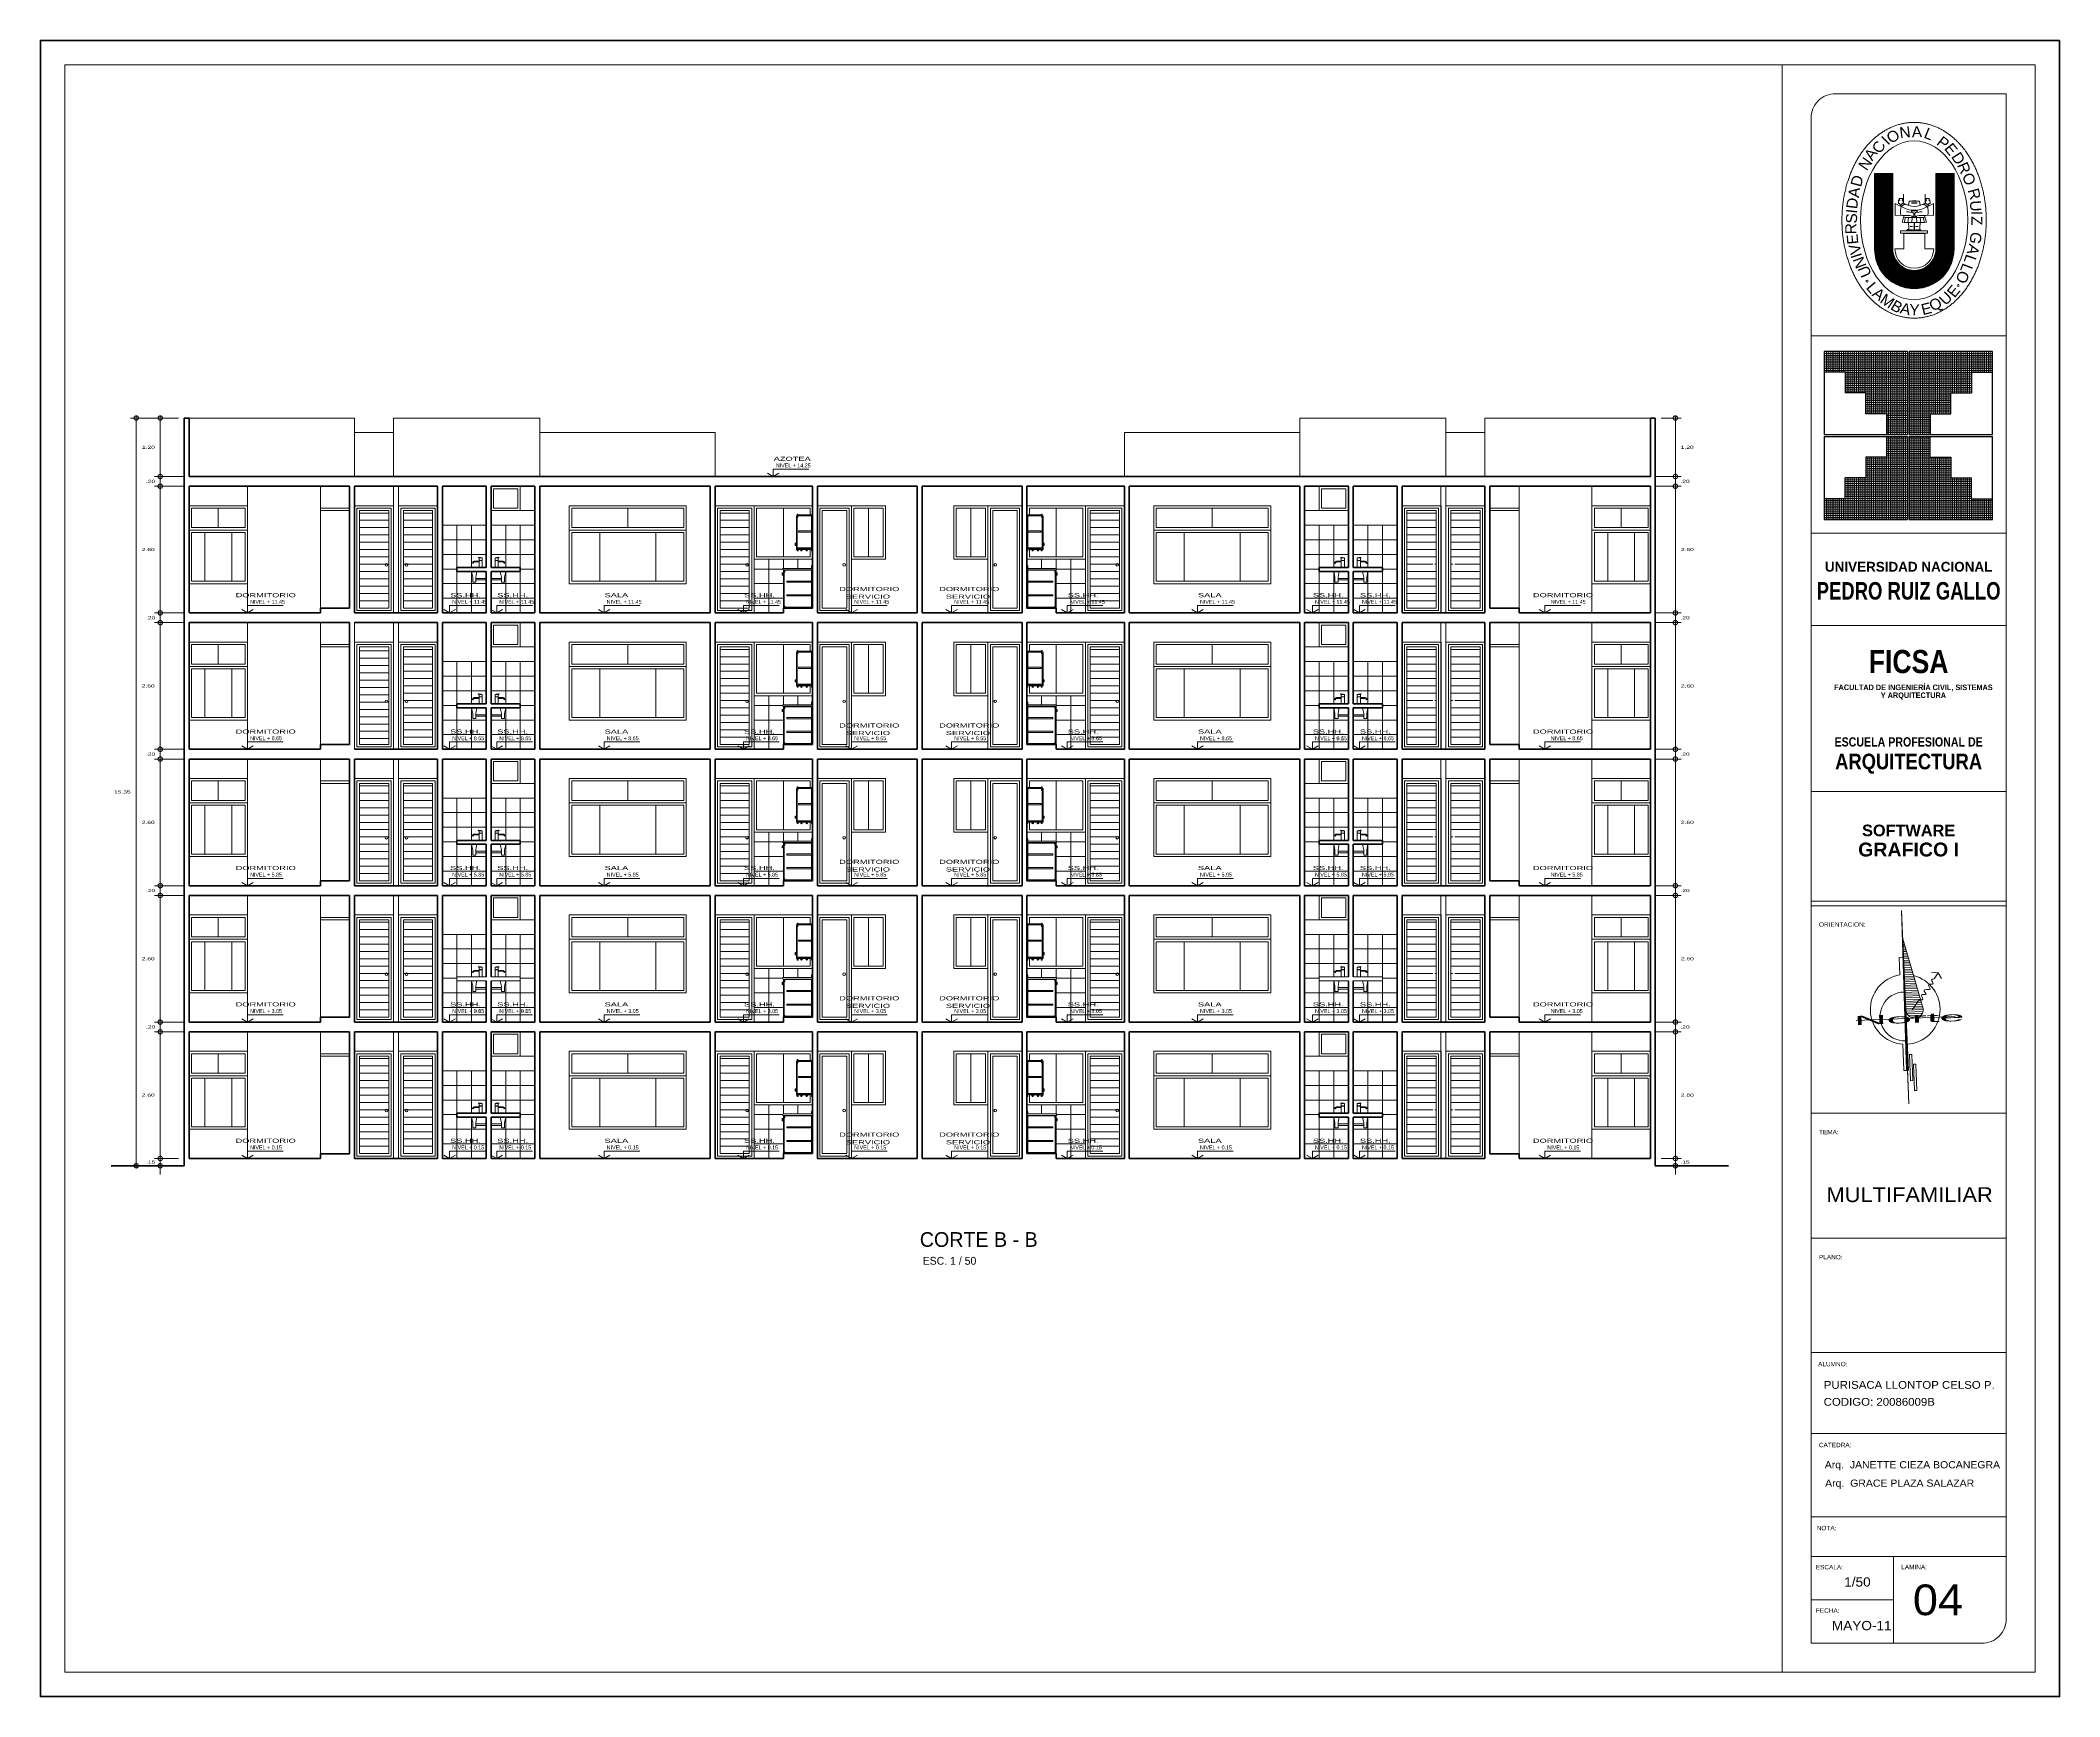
# Model space of a CAD drawing. Header units: inches. Extents: x 155.3 to 248.5, y 20.6 to 88.6.
# Drawn here: x 207.01 to 248.46, y 20.57 to 54.57 of the extents above; entities that cross this region are included whole.
import ezdxf
from ezdxf.enums import TextEntityAlignment as Align

# ---------------------------------------------------------------- set-up
doc = ezdxf.new("R2010")
doc.units = ezdxf.units.IN
doc.header["$MEASUREMENT"] = 0
doc.linetypes.add('CONTINUA', pattern=[0])
for name, color, linetype in [('COTAS', 252, 'Continuous'), ('MURO', 7, 'Continuous'), ('TEXTOS PLANTA', 7, 'Continuous'), ('TEXTURAS', 251, 'Continuous')]:
    doc.layers.add(name, color=color, linetype=linetype)
doc.styles.add('ARIAL', font='ARIALN.TTF')
doc.styles.add('ARIALNEG', font='')
doc.styles.add('Celso', font='swissel.ttf', dxfattribs={"width": 1.5})
doc.styles.add('COTA-DETA', font='swissel.ttf', dxfattribs={"width": 1.5})
doc.styles.add('GERMAN', font='arial.ttf')
doc.styles.add('N', font='')
doc.styles.add('SWISS', font='swissl.ttf')
doc.styles.add('TECNO', font='vinet.ttf', dxfattribs={"height": 0.8})
doc.styles.get('ARIALNEG').set_extended_font_data('Arial', bold=True)
doc.styles.get('N').set_extended_font_data('BernhardFashion BT')
doc.dimstyles.new('CORTE 1-50', dxfattribs={"dimtxt": 0.065, "dimasz": 0.18, "dimexe": 0.12, "dimexo": 0.12, "dimgap": 0.1, "dimtad": 2, "dimtih": 1, "dimtoh": 1, "dimzin": 4, "dimdsep": 46, "dimtxsty": 'Celso', "dimblk": 'DOTSMALL', "dimcen": 0.065, "dimdle": 0.05, "dimclrd": 14, "dimclre": 251, "dimclrt": 256, "dimaunit": 1, "dimadec": 4, "dimazin": 1, "dimtfac": 1, "dimtix": 1, "dimtmove": 0, "dimatfit": 3, "dimldrblk": 'DOTSMALL', "dimfxl": 1, "dimlwd": 9, "dimlwe": 9, "dimarcsym": 0})

# ---------------------------------------------------------------- blocks, each defined once
blk = doc.blocks.new('CHACANA')
for p, q in [((2213.53, -304.38), (2213.53, -310.52)), ((2219.67, -304.38), (2213.53, -304.38)), ((2219.67, -304.38), (2219.67, -310.52)), ((2219.81, -304.38), (2219.81, -310.52)), ((2215.07, -305.91), (2213.53, -305.91)), ((2215.07, -305.91), (2215.07, -307.45)), ((2224.41, -305.91), (2225.95, -305.91)), ((2224.41, -305.91), (2224.41, -307.45)), ((2216.6, -307.45), (2215.07, -307.45)), ((2216.6, -308.98), (2216.6, -307.45)), ((2222.88, -308.98), (2222.88, -307.45)), ((2222.88, -307.45), (2224.41, -307.45)), ((2218.14, -308.98), (2216.6, -308.98)), ((2218.14, -308.98), (2218.14, -310.52)), ((2221.35, -308.98), (2221.35, -310.52)), ((2221.35, -308.98), (2222.88, -308.98)), ((2213.53, -310.52), (2219.67, -310.52)), ((2213.53, -310.66), (2219.67, -310.66)), ((2218.14, -312.19), (2218.14, -310.66)), ((2219.67, -310.66), (2219.67, -316.79)), ((2219.81, -310.52), (2225.95, -310.52)), ((2219.81, -310.66), (2225.95, -310.66)), ((2219.81, -310.66), (2219.81, -316.79)), ((2221.35, -312.19), (2221.35, -310.66)), ((2218.14, -312.19), (2216.6, -312.19)), ((2216.6, -312.19), (2216.6, -313.72)), ((2221.35, -312.19), (2222.88, -312.19)), ((2222.88, -312.19), (2222.88, -313.72)), ((2216.6, -313.72), (2215.07, -313.72)), ((2215.07, -315.26), (2215.07, -313.72)), ((2222.88, -313.72), (2224.41, -313.72)), ((2224.41, -315.26), (2224.41, -313.72)), ((2215.07, -315.26), (2213.53, -315.26)), ((2224.41, -315.26), (2225.95, -315.26))]:
    blk.add_line(p, q)
for points in [[(2225.95, -310.52), (2225.95, -304.38), (2219.81, -304.38)], [(2213.53, -310.66), (2213.53, -316.79), (2219.67, -316.79)], [(2219.81, -316.79), (2225.95, -316.79), (2225.95, -310.66)]]:
    blk.add_lwpolyline(points)
blk = doc.blocks.new('_DotSmall')
at = {"color": 0, "linetype": 'ByBlock', "lineweight": 0, "const_width": 0.5}
blk.add_lwpolyline([(-0.0625, 0, 1), (0.0625, 0, 1)], format="xyb", close=True, dxfattribs=at)
blk = doc.blocks.new('*D706')
at = {"layer": 'COTAS', "color": 251, "linetype": 'Continuous', "lineweight": 9, "transparency": 16777216}
blk.add_line((209.838, 31.618), (209.347, 31.618), dxfattribs=at)
at = {"layer": 'COTAS', "color": 14, "linetype": 'CONTINUA', "lineweight": 9, "transparency": 16777216}
for p, q in [((209.467, 31.618), (209.467, 31.798)), ((209.467, 31.468), (209.467, 31.618)), ((209.467, 31.468), (209.467, 31.288))]:
    blk.add_line(p, q, dxfattribs=at)
at = {"layer": 'COTAS', "color": 251, "linetype": 'CONTINUA', "lineweight": 9, "transparency": 16777216}
blk.add_line((209.838, 31.468), (209.347, 31.468), dxfattribs=at)
at = {"layer": 'Defpoints', "color": 0, "lineweight": 0, "transparency": 16777216}
for p in [(209.467, 31.618), (209.958, 31.618), (209.958, 31.468)]:
    blk.add_point(p, dxfattribs=at)
at = {"layer": 'COTAS', "color": 14, "lineweight": 9, "transparency": 16777216, "xscale": 0.18, "yscale": 0.18, "zscale": 0.18}
for p, rotation in [((209.467, 31.618), 270), ((209.467, 31.468), 90)]:
    blk.add_blockref('_DotSmall', p, dxfattribs=dict(at, rotation=rotation))
at = {"layer": 'COTAS', "lineweight": 0, "transparency": 16777216, "insert": (209.269, 31.543), "char_height": 0.065, "attachment_point": 5, "style": 'Celso'}
blk.add_mtext('.15', dxfattribs=at)
blk = doc.blocks.new('*D707')
at = {"layer": 'COTAS', "color": 251, "linetype": 'Continuous', "lineweight": 9, "transparency": 16777216}
blk.add_line((209.938, 34.218), (209.347, 34.218), dxfattribs=at)
at = {"layer": 'COTAS', "color": 14, "linetype": 'CONTINUA', "lineweight": 9, "transparency": 16777216}
blk.add_line((209.467, 31.568), (209.467, 34.268), dxfattribs=at)
at = {"layer": 'COTAS', "color": 251, "linetype": 'CONTINUA', "lineweight": 9, "transparency": 16777216}
blk.add_line((209.838, 31.618), (209.347, 31.618), dxfattribs=at)
at = {"layer": 'Defpoints', "color": 0, "lineweight": 0, "transparency": 16777216}
for p in [(209.467, 34.218), (210.058, 34.218), (209.958, 31.618)]:
    blk.add_point(p, dxfattribs=at)
at = {"layer": 'COTAS', "color": 14, "lineweight": 9, "transparency": 16777216, "xscale": 0.18, "yscale": 0.18, "zscale": 0.18}
for p, rotation in [((209.467, 34.218), 90), ((209.467, 31.618), 270)]:
    blk.add_blockref('_DotSmall', p, dxfattribs=dict(at, rotation=rotation))
at = {"layer": 'COTAS', "lineweight": 0, "transparency": 16777216, "insert": (209.22, 32.918), "char_height": 0.065, "attachment_point": 5, "style": 'Celso'}
blk.add_mtext('2.60', dxfattribs=at)
blk = doc.blocks.new('*D708')
at = {"layer": 'COTAS', "color": 251, "linetype": 'Continuous', "lineweight": 9, "transparency": 16777216}
blk.add_line((209.938, 34.418), (209.347, 34.418), dxfattribs=at)
at = {"layer": 'COTAS', "color": 14, "linetype": 'CONTINUA', "lineweight": 9, "transparency": 16777216}
for p, q in [((209.467, 34.418), (209.467, 34.598)), ((209.467, 34.218), (209.467, 34.418)), ((209.467, 34.218), (209.467, 34.038))]:
    blk.add_line(p, q, dxfattribs=at)
at = {"layer": 'COTAS', "color": 251, "linetype": 'CONTINUA', "lineweight": 9, "transparency": 16777216}
blk.add_line((209.938, 34.218), (209.347, 34.218), dxfattribs=at)
at = {"layer": 'Defpoints', "color": 0, "lineweight": 0, "transparency": 16777216}
for p in [(209.467, 34.418), (210.058, 34.418), (210.058, 34.218)]:
    blk.add_point(p, dxfattribs=at)
at = {"layer": 'COTAS', "color": 14, "lineweight": 9, "transparency": 16777216, "xscale": 0.18, "yscale": 0.18, "zscale": 0.18}
for p, rotation in [((209.467, 34.418), 270), ((209.467, 34.218), 90)]:
    blk.add_blockref('_DotSmall', p, dxfattribs=dict(at, rotation=rotation))
at = {"layer": 'COTAS', "lineweight": 0, "transparency": 16777216, "insert": (209.269, 34.318), "char_height": 0.065, "attachment_point": 5, "style": 'Celso'}
blk.add_mtext('.20', dxfattribs=at)
blk = doc.blocks.new('*D709')
at = {"layer": 'COTAS', "color": 251, "linetype": 'Continuous', "lineweight": 9, "transparency": 16777216}
blk.add_line((209.938, 37.018), (209.347, 37.018), dxfattribs=at)
at = {"layer": 'COTAS', "color": 14, "linetype": 'CONTINUA', "lineweight": 9, "transparency": 16777216}
blk.add_line((209.467, 34.368), (209.467, 37.068), dxfattribs=at)
at = {"layer": 'COTAS', "color": 251, "linetype": 'CONTINUA', "lineweight": 9, "transparency": 16777216}
blk.add_line((209.938, 34.418), (209.347, 34.418), dxfattribs=at)
at = {"layer": 'Defpoints', "color": 0, "lineweight": 0, "transparency": 16777216}
for p in [(209.467, 37.018), (210.058, 37.018), (210.058, 34.418)]:
    blk.add_point(p, dxfattribs=at)
at = {"layer": 'COTAS', "color": 14, "lineweight": 9, "transparency": 16777216, "xscale": 0.18, "yscale": 0.18, "zscale": 0.18}
for p, rotation in [((209.467, 37.018), 90), ((209.467, 34.418), 270)]:
    blk.add_blockref('_DotSmall', p, dxfattribs=dict(at, rotation=rotation))
at = {"layer": 'COTAS', "lineweight": 0, "transparency": 16777216, "insert": (209.22, 35.718), "char_height": 0.065, "attachment_point": 5, "style": 'Celso'}
blk.add_mtext('2.60', dxfattribs=at)
blk = doc.blocks.new('*D710')
at = {"layer": 'COTAS', "color": 14, "linetype": 'CONTINUA', "lineweight": 9, "transparency": 16777216}
for p, q in [((209.467, 37.218), (209.467, 37.398)), ((209.467, 37.018), (209.467, 37.218)), ((209.467, 37.018), (209.467, 36.838))]:
    blk.add_line(p, q, dxfattribs=at)
at = {"layer": 'COTAS', "color": 251, "linetype": 'Continuous', "lineweight": 9, "transparency": 16777216}
blk.add_line((209.938, 37.218), (209.347, 37.218), dxfattribs=at)
at = {"layer": 'COTAS', "color": 251, "linetype": 'CONTINUA', "lineweight": 9, "transparency": 16777216}
blk.add_line((209.938, 37.018), (209.347, 37.018), dxfattribs=at)
at = {"layer": 'Defpoints', "color": 0, "lineweight": 0, "transparency": 16777216}
for p in [(209.467, 37.218), (210.058, 37.218), (210.058, 37.018)]:
    blk.add_point(p, dxfattribs=at)
at = {"layer": 'COTAS', "color": 14, "lineweight": 9, "transparency": 16777216, "xscale": 0.18, "yscale": 0.18, "zscale": 0.18}
for p, rotation in [((209.467, 37.218), 270), ((209.467, 37.018), 90)]:
    blk.add_blockref('_DotSmall', p, dxfattribs=dict(at, rotation=rotation))
at = {"layer": 'COTAS', "lineweight": 0, "transparency": 16777216, "insert": (209.269, 37.118), "char_height": 0.065, "attachment_point": 5, "style": 'Celso'}
blk.add_mtext('.20', dxfattribs=at)
blk = doc.blocks.new('*D711')
at = {"layer": 'COTAS', "color": 251, "linetype": 'Continuous', "lineweight": 9, "transparency": 16777216}
blk.add_line((209.938, 39.818), (209.347, 39.818), dxfattribs=at)
at = {"layer": 'COTAS', "color": 14, "linetype": 'CONTINUA', "lineweight": 9, "transparency": 16777216}
blk.add_line((209.467, 37.168), (209.467, 39.868), dxfattribs=at)
at = {"layer": 'COTAS', "color": 251, "linetype": 'CONTINUA', "lineweight": 9, "transparency": 16777216}
blk.add_line((209.938, 37.218), (209.347, 37.218), dxfattribs=at)
at = {"layer": 'Defpoints', "color": 0, "lineweight": 0, "transparency": 16777216}
for p in [(209.467, 39.818), (210.058, 39.818), (210.058, 37.218)]:
    blk.add_point(p, dxfattribs=at)
at = {"layer": 'COTAS', "color": 14, "lineweight": 9, "transparency": 16777216, "xscale": 0.18, "yscale": 0.18, "zscale": 0.18}
for p, rotation in [((209.467, 39.818), 90), ((209.467, 37.218), 270)]:
    blk.add_blockref('_DotSmall', p, dxfattribs=dict(at, rotation=rotation))
at = {"layer": 'COTAS', "lineweight": 0, "transparency": 16777216, "insert": (209.22, 38.518), "char_height": 0.065, "attachment_point": 5, "style": 'Celso'}
blk.add_mtext('2.60', dxfattribs=at)
blk = doc.blocks.new('*D712')
at = {"layer": 'COTAS', "color": 251, "linetype": 'Continuous', "lineweight": 9, "transparency": 16777216}
blk.add_line((209.938, 40.018), (209.347, 40.018), dxfattribs=at)
at = {"layer": 'COTAS', "color": 251, "linetype": 'CONTINUA', "lineweight": 9, "transparency": 16777216}
blk.add_line((209.938, 39.818), (209.347, 39.818), dxfattribs=at)
at = {"layer": 'COTAS', "color": 14, "linetype": 'CONTINUA', "lineweight": 9, "transparency": 16777216}
for p, q in [((209.467, 40.018), (209.467, 40.198)), ((209.467, 39.818), (209.467, 40.018)), ((209.467, 39.818), (209.467, 39.638))]:
    blk.add_line(p, q, dxfattribs=at)
at = {"layer": 'Defpoints', "color": 0, "lineweight": 0, "transparency": 16777216}
for p in [(209.467, 40.018), (210.058, 40.018), (210.058, 39.818)]:
    blk.add_point(p, dxfattribs=at)
at = {"layer": 'COTAS', "color": 14, "lineweight": 9, "transparency": 16777216, "xscale": 0.18, "yscale": 0.18, "zscale": 0.18}
for p, rotation in [((209.467, 40.018), 270), ((209.467, 39.818), 90)]:
    blk.add_blockref('_DotSmall', p, dxfattribs=dict(at, rotation=rotation))
at = {"layer": 'COTAS', "lineweight": 0, "transparency": 16777216, "insert": (209.269, 39.918), "char_height": 0.065, "attachment_point": 5, "style": 'Celso'}
blk.add_mtext('.20', dxfattribs=at)
blk = doc.blocks.new('*D713')
at = {"layer": 'COTAS', "color": 251, "linetype": 'Continuous', "lineweight": 9, "transparency": 16777216}
blk.add_line((209.938, 42.618), (209.347, 42.618), dxfattribs=at)
at = {"layer": 'COTAS', "color": 14, "linetype": 'CONTINUA', "lineweight": 9, "transparency": 16777216}
blk.add_line((209.467, 39.968), (209.467, 42.668), dxfattribs=at)
at = {"layer": 'COTAS', "color": 251, "linetype": 'CONTINUA', "lineweight": 9, "transparency": 16777216}
blk.add_line((209.938, 40.018), (209.347, 40.018), dxfattribs=at)
at = {"layer": 'Defpoints', "color": 0, "lineweight": 0, "transparency": 16777216}
for p in [(209.467, 42.618), (210.058, 42.618), (210.058, 40.018)]:
    blk.add_point(p, dxfattribs=at)
at = {"layer": 'COTAS', "color": 14, "lineweight": 9, "transparency": 16777216, "xscale": 0.18, "yscale": 0.18, "zscale": 0.18}
for p, rotation in [((209.467, 42.618), 90), ((209.467, 40.018), 270)]:
    blk.add_blockref('_DotSmall', p, dxfattribs=dict(at, rotation=rotation))
at = {"layer": 'COTAS', "lineweight": 0, "transparency": 16777216, "insert": (209.22, 41.318), "char_height": 0.065, "attachment_point": 5, "style": 'Celso'}
blk.add_mtext('2.60', dxfattribs=at)
blk = doc.blocks.new('*D714')
at = {"layer": 'COTAS', "color": 251, "linetype": 'Continuous', "lineweight": 9, "transparency": 16777216}
blk.add_line((209.938, 42.818), (209.347, 42.818), dxfattribs=at)
at = {"layer": 'COTAS', "color": 14, "linetype": 'CONTINUA', "lineweight": 9, "transparency": 16777216}
for p, q in [((209.467, 42.818), (209.467, 42.998)), ((209.467, 42.618), (209.467, 42.818)), ((209.467, 42.618), (209.467, 42.438))]:
    blk.add_line(p, q, dxfattribs=at)
at = {"layer": 'COTAS', "color": 251, "linetype": 'CONTINUA', "lineweight": 9, "transparency": 16777216}
blk.add_line((209.938, 42.618), (209.347, 42.618), dxfattribs=at)
at = {"layer": 'Defpoints', "color": 0, "lineweight": 0, "transparency": 16777216}
for p in [(209.467, 42.818), (210.058, 42.818), (210.058, 42.618)]:
    blk.add_point(p, dxfattribs=at)
at = {"layer": 'COTAS', "color": 14, "lineweight": 9, "transparency": 16777216, "xscale": 0.18, "yscale": 0.18, "zscale": 0.18}
for p, rotation in [((209.467, 42.818), 270), ((209.467, 42.618), 90)]:
    blk.add_blockref('_DotSmall', p, dxfattribs=dict(at, rotation=rotation))
at = {"layer": 'COTAS', "lineweight": 0, "transparency": 16777216, "insert": (209.269, 42.718), "char_height": 0.065, "attachment_point": 5, "style": 'Celso'}
blk.add_mtext('.20', dxfattribs=at)
blk = doc.blocks.new('*D715')
at = {"layer": 'COTAS', "color": 251, "linetype": 'Continuous', "lineweight": 9, "transparency": 16777216}
blk.add_line((209.938, 45.418), (209.347, 45.418), dxfattribs=at)
at = {"layer": 'COTAS', "color": 14, "linetype": 'CONTINUA', "lineweight": 9, "transparency": 16777216}
blk.add_line((209.467, 42.768), (209.467, 45.468), dxfattribs=at)
at = {"layer": 'COTAS', "color": 251, "linetype": 'CONTINUA', "lineweight": 9, "transparency": 16777216}
blk.add_line((209.938, 42.818), (209.347, 42.818), dxfattribs=at)
at = {"layer": 'Defpoints', "color": 0, "lineweight": 0, "transparency": 16777216}
for p in [(209.467, 45.418), (210.058, 45.418), (210.058, 42.818)]:
    blk.add_point(p, dxfattribs=at)
at = {"layer": 'COTAS', "color": 14, "lineweight": 9, "transparency": 16777216, "xscale": 0.18, "yscale": 0.18, "zscale": 0.18}
for p, rotation in [((209.467, 45.418), 90), ((209.467, 42.818), 270)]:
    blk.add_blockref('_DotSmall', p, dxfattribs=dict(at, rotation=rotation))
at = {"layer": 'COTAS', "lineweight": 0, "transparency": 16777216, "insert": (209.22, 44.118), "char_height": 0.065, "attachment_point": 5, "style": 'Celso'}
blk.add_mtext('2.60', dxfattribs=at)
blk = doc.blocks.new('*D716')
at = {"layer": 'COTAS', "color": 251, "linetype": 'Continuous', "lineweight": 9, "transparency": 16777216}
blk.add_line((209.938, 45.618), (209.347, 45.618), dxfattribs=at)
at = {"layer": 'COTAS', "color": 14, "linetype": 'CONTINUA', "lineweight": 9, "transparency": 16777216}
for p, q in [((209.467, 45.618), (209.467, 45.798)), ((209.467, 45.418), (209.467, 45.618)), ((209.467, 45.418), (209.467, 45.238))]:
    blk.add_line(p, q, dxfattribs=at)
at = {"layer": 'COTAS', "color": 251, "linetype": 'CONTINUA', "lineweight": 9, "transparency": 16777216}
blk.add_line((209.938, 45.418), (209.347, 45.418), dxfattribs=at)
at = {"layer": 'Defpoints', "color": 0, "lineweight": 0, "transparency": 16777216}
for p in [(209.467, 45.618), (210.058, 45.618), (210.058, 45.418)]:
    blk.add_point(p, dxfattribs=at)
at = {"layer": 'COTAS', "color": 14, "lineweight": 9, "transparency": 16777216, "xscale": 0.18, "yscale": 0.18, "zscale": 0.18}
for p, rotation in [((209.467, 45.618), 270), ((209.467, 45.418), 90)]:
    blk.add_blockref('_DotSmall', p, dxfattribs=dict(at, rotation=rotation))
at = {"layer": 'COTAS', "lineweight": 0, "transparency": 16777216, "insert": (209.269, 45.518), "char_height": 0.065, "attachment_point": 5, "style": 'Celso'}
blk.add_mtext('.20', dxfattribs=at)
blk = doc.blocks.new('*D717')
at = {"layer": 'COTAS', "color": 14, "linetype": 'CONTINUA', "lineweight": 9, "transparency": 16777216}
blk.add_line((209.467, 45.568), (209.467, 46.868), dxfattribs=at)
at = {"layer": 'COTAS', "color": 251, "linetype": 'Continuous', "lineweight": 9, "transparency": 16777216}
blk.add_line((209.838, 46.818), (209.347, 46.818), dxfattribs=at)
at = {"layer": 'COTAS', "color": 251, "linetype": 'CONTINUA', "lineweight": 9, "transparency": 16777216}
blk.add_line((209.938, 45.618), (209.347, 45.618), dxfattribs=at)
at = {"layer": 'Defpoints', "color": 0, "lineweight": 0, "transparency": 16777216}
for p in [(209.467, 46.818), (209.958, 46.818), (210.058, 45.618)]:
    blk.add_point(p, dxfattribs=at)
at = {"layer": 'COTAS', "color": 14, "lineweight": 9, "transparency": 16777216, "xscale": 0.18, "yscale": 0.18, "zscale": 0.18}
for p, rotation in [((209.467, 46.818), 90), ((209.467, 45.618), 270)]:
    blk.add_blockref('_DotSmall', p, dxfattribs=dict(at, rotation=rotation))
at = {"layer": 'COTAS', "lineweight": 0, "transparency": 16777216, "insert": (209.224, 46.218), "char_height": 0.065, "attachment_point": 5, "style": 'Celso'}
blk.add_mtext('1.20', dxfattribs=at)
blk = doc.blocks.new('*D718')
at = {"layer": 'COTAS', "color": 14, "linetype": 'CONTINUA', "lineweight": 9, "transparency": 16777216}
blk.add_line((208.974, 46.868), (208.974, 31.418), dxfattribs=at)
at = {"layer": 'COTAS', "color": 251, "linetype": 'CONTINUA', "lineweight": 9, "transparency": 16777216}
blk.add_line((209.838, 46.818), (208.854, 46.818), dxfattribs=at)
at = {"layer": 'COTAS', "color": 251, "linetype": 'Continuous', "lineweight": 9, "transparency": 16777216}
blk.add_line((209.838, 31.468), (208.854, 31.468), dxfattribs=at)
at = {"layer": 'Defpoints', "color": 0, "lineweight": 0, "transparency": 16777216}
for p in [(209.958, 46.818), (208.974, 31.468), (209.958, 31.468)]:
    blk.add_point(p, dxfattribs=at)
at = {"layer": 'COTAS', "color": 14, "lineweight": 9, "transparency": 16777216, "xscale": 0.18, "yscale": 0.18, "zscale": 0.18}
for p, rotation in [((208.974, 46.818), 90), ((208.974, 31.468), 270)]:
    blk.add_blockref('_DotSmall', p, dxfattribs=dict(at, rotation=rotation))
at = {"layer": 'COTAS', "lineweight": 0, "transparency": 16777216, "insert": (208.688, 39.143), "char_height": 0.065, "attachment_point": 5, "style": 'Celso'}
blk.add_mtext('15.35', dxfattribs=at)
blk = doc.blocks.new('*D719')
at = {"layer": 'COTAS', "color": 251, "linetype": 'Continuous', "lineweight": 9, "transparency": 16777216}
blk.add_line((240.278, 31.618), (240.69, 31.618), dxfattribs=at)
at = {"layer": 'COTAS', "color": 14, "linetype": 'CONTINUA', "lineweight": 9, "transparency": 16777216}
for p, q in [((240.57, 31.618), (240.57, 31.798)), ((240.57, 31.468), (240.57, 31.618)), ((240.57, 31.468), (240.57, 31.288))]:
    blk.add_line(p, q, dxfattribs=at)
at = {"layer": 'COTAS', "color": 251, "linetype": 'CONTINUA', "lineweight": 9, "transparency": 16777216}
blk.add_line((240.278, 31.468), (240.69, 31.468), dxfattribs=at)
at = {"layer": 'Defpoints', "color": 0, "lineweight": 0, "transparency": 16777216}
for p in [(240.158, 31.618), (240.57, 31.618), (240.158, 31.468)]:
    blk.add_point(p, dxfattribs=at)
at = {"layer": 'COTAS', "color": 14, "lineweight": 9, "transparency": 16777216, "xscale": 0.18, "yscale": 0.18, "zscale": 0.18}
for p, rotation in [((240.57, 31.618), 270), ((240.57, 31.468), 90)]:
    blk.add_blockref('_DotSmall', p, dxfattribs=dict(at, rotation=rotation))
at = {"layer": 'COTAS', "lineweight": 0, "transparency": 16777216, "insert": (240.768, 31.543), "char_height": 0.065, "attachment_point": 5, "style": 'Celso'}
blk.add_mtext('.15', dxfattribs=at)
blk = doc.blocks.new('*D720')
at = {"layer": 'COTAS', "color": 251, "linetype": 'Continuous', "lineweight": 9, "transparency": 16777216}
blk.add_line((240.178, 34.218), (240.69, 34.218), dxfattribs=at)
at = {"layer": 'COTAS', "color": 14, "linetype": 'CONTINUA', "lineweight": 9, "transparency": 16777216}
blk.add_line((240.57, 31.568), (240.57, 34.268), dxfattribs=at)
at = {"layer": 'COTAS', "color": 251, "linetype": 'CONTINUA', "lineweight": 9, "transparency": 16777216}
blk.add_line((240.278, 31.618), (240.69, 31.618), dxfattribs=at)
at = {"layer": 'Defpoints', "color": 0, "lineweight": 0, "transparency": 16777216}
for p in [(240.058, 34.218), (240.57, 34.218), (240.158, 31.618)]:
    blk.add_point(p, dxfattribs=at)
at = {"layer": 'COTAS', "color": 14, "lineweight": 9, "transparency": 16777216, "xscale": 0.18, "yscale": 0.18, "zscale": 0.18}
for p, rotation in [((240.57, 34.218), 90), ((240.57, 31.618), 270)]:
    blk.add_blockref('_DotSmall', p, dxfattribs=dict(at, rotation=rotation))
at = {"layer": 'COTAS', "lineweight": 0, "transparency": 16777216, "insert": (240.816, 32.918), "char_height": 0.065, "attachment_point": 5, "style": 'Celso'}
blk.add_mtext('2.60', dxfattribs=at)
blk = doc.blocks.new('*D721')
at = {"layer": 'COTAS', "color": 251, "linetype": 'Continuous', "lineweight": 9, "transparency": 16777216}
blk.add_line((240.178, 34.418), (240.69, 34.418), dxfattribs=at)
at = {"layer": 'COTAS', "color": 14, "linetype": 'CONTINUA', "lineweight": 9, "transparency": 16777216}
for p, q in [((240.57, 34.418), (240.57, 34.598)), ((240.57, 34.218), (240.57, 34.418)), ((240.57, 34.218), (240.57, 34.038))]:
    blk.add_line(p, q, dxfattribs=at)
at = {"layer": 'COTAS', "color": 251, "linetype": 'CONTINUA', "lineweight": 9, "transparency": 16777216}
blk.add_line((240.178, 34.218), (240.69, 34.218), dxfattribs=at)
at = {"layer": 'Defpoints', "color": 0, "lineweight": 0, "transparency": 16777216}
for p in [(240.058, 34.418), (240.57, 34.418), (240.058, 34.218)]:
    blk.add_point(p, dxfattribs=at)
at = {"layer": 'COTAS', "color": 14, "lineweight": 9, "transparency": 16777216, "xscale": 0.18, "yscale": 0.18, "zscale": 0.18}
for p, rotation in [((240.57, 34.418), 270), ((240.57, 34.218), 90)]:
    blk.add_blockref('_DotSmall', p, dxfattribs=dict(at, rotation=rotation))
at = {"layer": 'COTAS', "lineweight": 0, "transparency": 16777216, "insert": (240.768, 34.318), "char_height": 0.065, "attachment_point": 5, "style": 'Celso'}
blk.add_mtext('.20', dxfattribs=at)
blk = doc.blocks.new('*D722')
at = {"layer": 'COTAS', "color": 251, "linetype": 'Continuous', "lineweight": 9, "transparency": 16777216}
blk.add_line((240.178, 37.018), (240.69, 37.018), dxfattribs=at)
at = {"layer": 'COTAS', "color": 14, "linetype": 'CONTINUA', "lineweight": 9, "transparency": 16777216}
blk.add_line((240.57, 34.368), (240.57, 37.068), dxfattribs=at)
at = {"layer": 'COTAS', "color": 251, "linetype": 'CONTINUA', "lineweight": 9, "transparency": 16777216}
blk.add_line((240.178, 34.418), (240.69, 34.418), dxfattribs=at)
at = {"layer": 'Defpoints', "color": 0, "lineweight": 0, "transparency": 16777216}
for p in [(240.058, 37.018), (240.57, 37.018), (240.058, 34.418)]:
    blk.add_point(p, dxfattribs=at)
at = {"layer": 'COTAS', "color": 14, "lineweight": 9, "transparency": 16777216, "xscale": 0.18, "yscale": 0.18, "zscale": 0.18}
for p, rotation in [((240.57, 37.018), 90), ((240.57, 34.418), 270)]:
    blk.add_blockref('_DotSmall', p, dxfattribs=dict(at, rotation=rotation))
at = {"layer": 'COTAS', "lineweight": 0, "transparency": 16777216, "insert": (240.816, 35.718), "char_height": 0.065, "attachment_point": 5, "style": 'Celso'}
blk.add_mtext('2.60', dxfattribs=at)
blk = doc.blocks.new('*D723')
at = {"layer": 'COTAS', "color": 14, "linetype": 'CONTINUA', "lineweight": 9, "transparency": 16777216}
for p, q in [((240.57, 37.218), (240.57, 37.398)), ((240.57, 37.018), (240.57, 37.218)), ((240.57, 37.018), (240.57, 36.838))]:
    blk.add_line(p, q, dxfattribs=at)
at = {"layer": 'COTAS', "color": 251, "linetype": 'Continuous', "lineweight": 9, "transparency": 16777216}
blk.add_line((240.178, 37.218), (240.69, 37.218), dxfattribs=at)
at = {"layer": 'COTAS', "color": 251, "linetype": 'CONTINUA', "lineweight": 9, "transparency": 16777216}
blk.add_line((240.178, 37.018), (240.69, 37.018), dxfattribs=at)
at = {"layer": 'Defpoints', "color": 0, "lineweight": 0, "transparency": 16777216}
for p in [(240.058, 37.218), (240.058, 37.018), (240.57, 37.218)]:
    blk.add_point(p, dxfattribs=at)
at = {"layer": 'COTAS', "color": 14, "lineweight": 9, "transparency": 16777216, "xscale": 0.18, "yscale": 0.18, "zscale": 0.18}
for p, rotation in [((240.57, 37.218), 270), ((240.57, 37.018), 90)]:
    blk.add_blockref('_DotSmall', p, dxfattribs=dict(at, rotation=rotation))
at = {"layer": 'COTAS', "lineweight": 0, "transparency": 16777216, "insert": (240.768, 37.118), "char_height": 0.065, "attachment_point": 5, "style": 'Celso'}
blk.add_mtext('.20', dxfattribs=at)
blk = doc.blocks.new('*D724')
at = {"layer": 'COTAS', "color": 251, "linetype": 'Continuous', "lineweight": 9, "transparency": 16777216}
blk.add_line((240.178, 39.818), (240.69, 39.818), dxfattribs=at)
at = {"layer": 'COTAS', "color": 14, "linetype": 'CONTINUA', "lineweight": 9, "transparency": 16777216}
blk.add_line((240.57, 37.168), (240.57, 39.868), dxfattribs=at)
at = {"layer": 'COTAS', "color": 251, "linetype": 'CONTINUA', "lineweight": 9, "transparency": 16777216}
blk.add_line((240.178, 37.218), (240.69, 37.218), dxfattribs=at)
at = {"layer": 'Defpoints', "color": 0, "lineweight": 0, "transparency": 16777216}
for p in [(240.058, 39.818), (240.57, 39.818), (240.058, 37.218)]:
    blk.add_point(p, dxfattribs=at)
at = {"layer": 'COTAS', "color": 14, "lineweight": 9, "transparency": 16777216, "xscale": 0.18, "yscale": 0.18, "zscale": 0.18}
for p, rotation in [((240.57, 39.818), 90), ((240.57, 37.218), 270)]:
    blk.add_blockref('_DotSmall', p, dxfattribs=dict(at, rotation=rotation))
at = {"layer": 'COTAS', "lineweight": 0, "transparency": 16777216, "insert": (240.816, 38.518), "char_height": 0.065, "attachment_point": 5, "style": 'Celso'}
blk.add_mtext('2.60', dxfattribs=at)
blk = doc.blocks.new('*D725')
at = {"layer": 'COTAS', "color": 251, "linetype": 'Continuous', "lineweight": 9, "transparency": 16777216}
blk.add_line((240.178, 40.018), (240.69, 40.018), dxfattribs=at)
at = {"layer": 'COTAS', "color": 251, "linetype": 'CONTINUA', "lineweight": 9, "transparency": 16777216}
blk.add_line((240.178, 39.818), (240.69, 39.818), dxfattribs=at)
at = {"layer": 'COTAS', "color": 14, "linetype": 'CONTINUA', "lineweight": 9, "transparency": 16777216}
for p, q in [((240.57, 40.018), (240.57, 40.198)), ((240.57, 39.818), (240.57, 40.018)), ((240.57, 39.818), (240.57, 39.638))]:
    blk.add_line(p, q, dxfattribs=at)
at = {"layer": 'Defpoints', "color": 0, "lineweight": 0, "transparency": 16777216}
for p in [(240.058, 40.018), (240.058, 39.818), (240.57, 40.018)]:
    blk.add_point(p, dxfattribs=at)
at = {"layer": 'COTAS', "color": 14, "lineweight": 9, "transparency": 16777216, "xscale": 0.18, "yscale": 0.18, "zscale": 0.18}
for p, rotation in [((240.57, 40.018), 270), ((240.57, 39.818), 90)]:
    blk.add_blockref('_DotSmall', p, dxfattribs=dict(at, rotation=rotation))
at = {"layer": 'COTAS', "lineweight": 0, "transparency": 16777216, "insert": (240.768, 39.918), "char_height": 0.065, "attachment_point": 5, "style": 'Celso'}
blk.add_mtext('.20', dxfattribs=at)
blk = doc.blocks.new('*D726')
at = {"layer": 'COTAS', "color": 251, "linetype": 'Continuous', "lineweight": 9, "transparency": 16777216}
blk.add_line((240.178, 42.618), (240.69, 42.618), dxfattribs=at)
at = {"layer": 'COTAS', "color": 14, "linetype": 'CONTINUA', "lineweight": 9, "transparency": 16777216}
blk.add_line((240.57, 39.968), (240.57, 42.668), dxfattribs=at)
at = {"layer": 'COTAS', "color": 251, "linetype": 'CONTINUA', "lineweight": 9, "transparency": 16777216}
blk.add_line((240.178, 40.018), (240.69, 40.018), dxfattribs=at)
at = {"layer": 'Defpoints', "color": 0, "lineweight": 0, "transparency": 16777216}
for p in [(240.058, 42.618), (240.57, 42.618), (240.058, 40.018)]:
    blk.add_point(p, dxfattribs=at)
at = {"layer": 'COTAS', "color": 14, "lineweight": 9, "transparency": 16777216, "xscale": 0.18, "yscale": 0.18, "zscale": 0.18}
for p, rotation in [((240.57, 42.618), 90), ((240.57, 40.018), 270)]:
    blk.add_blockref('_DotSmall', p, dxfattribs=dict(at, rotation=rotation))
at = {"layer": 'COTAS', "lineweight": 0, "transparency": 16777216, "insert": (240.816, 41.318), "char_height": 0.065, "attachment_point": 5, "style": 'Celso'}
blk.add_mtext('2.60', dxfattribs=at)
blk = doc.blocks.new('*D727')
at = {"layer": 'COTAS', "color": 251, "linetype": 'Continuous', "lineweight": 9, "transparency": 16777216}
blk.add_line((240.178, 42.818), (240.69, 42.818), dxfattribs=at)
at = {"layer": 'COTAS', "color": 14, "linetype": 'CONTINUA', "lineweight": 9, "transparency": 16777216}
for p, q in [((240.57, 42.818), (240.57, 42.998)), ((240.57, 42.618), (240.57, 42.818)), ((240.57, 42.618), (240.57, 42.438))]:
    blk.add_line(p, q, dxfattribs=at)
at = {"layer": 'COTAS', "color": 251, "linetype": 'CONTINUA', "lineweight": 9, "transparency": 16777216}
blk.add_line((240.178, 42.618), (240.69, 42.618), dxfattribs=at)
at = {"layer": 'Defpoints', "color": 0, "lineweight": 0, "transparency": 16777216}
for p in [(240.058, 42.818), (240.57, 42.818), (240.058, 42.618)]:
    blk.add_point(p, dxfattribs=at)
at = {"layer": 'COTAS', "color": 14, "lineweight": 9, "transparency": 16777216, "xscale": 0.18, "yscale": 0.18, "zscale": 0.18}
for p, rotation in [((240.57, 42.818), 270), ((240.57, 42.618), 90)]:
    blk.add_blockref('_DotSmall', p, dxfattribs=dict(at, rotation=rotation))
at = {"layer": 'COTAS', "lineweight": 0, "transparency": 16777216, "insert": (240.768, 42.718), "char_height": 0.065, "attachment_point": 5, "style": 'Celso'}
blk.add_mtext('.20', dxfattribs=at)
blk = doc.blocks.new('*D728')
at = {"layer": 'COTAS', "color": 251, "linetype": 'Continuous', "lineweight": 9, "transparency": 16777216}
blk.add_line((240.178, 45.418), (240.69, 45.418), dxfattribs=at)
at = {"layer": 'COTAS', "color": 14, "linetype": 'CONTINUA', "lineweight": 9, "transparency": 16777216}
blk.add_line((240.57, 42.768), (240.57, 45.468), dxfattribs=at)
at = {"layer": 'COTAS', "color": 251, "linetype": 'CONTINUA', "lineweight": 9, "transparency": 16777216}
blk.add_line((240.178, 42.818), (240.69, 42.818), dxfattribs=at)
at = {"layer": 'Defpoints', "color": 0, "lineweight": 0, "transparency": 16777216}
for p in [(240.058, 45.418), (240.57, 45.418), (240.058, 42.818)]:
    blk.add_point(p, dxfattribs=at)
at = {"layer": 'COTAS', "color": 14, "lineweight": 9, "transparency": 16777216, "xscale": 0.18, "yscale": 0.18, "zscale": 0.18}
for p, rotation in [((240.57, 45.418), 90), ((240.57, 42.818), 270)]:
    blk.add_blockref('_DotSmall', p, dxfattribs=dict(at, rotation=rotation))
at = {"layer": 'COTAS', "lineweight": 0, "transparency": 16777216, "insert": (240.816, 44.118), "char_height": 0.065, "attachment_point": 5, "style": 'Celso'}
blk.add_mtext('2.60', dxfattribs=at)
blk = doc.blocks.new('*D729')
at = {"layer": 'COTAS', "color": 251, "linetype": 'Continuous', "lineweight": 9, "transparency": 16777216}
blk.add_line((240.178, 45.618), (240.69, 45.618), dxfattribs=at)
at = {"layer": 'COTAS', "color": 14, "linetype": 'CONTINUA', "lineweight": 9, "transparency": 16777216}
for p, q in [((240.57, 45.618), (240.57, 45.798)), ((240.57, 45.418), (240.57, 45.618)), ((240.57, 45.418), (240.57, 45.238))]:
    blk.add_line(p, q, dxfattribs=at)
at = {"layer": 'COTAS', "color": 251, "linetype": 'CONTINUA', "lineweight": 9, "transparency": 16777216}
blk.add_line((240.178, 45.418), (240.69, 45.418), dxfattribs=at)
at = {"layer": 'Defpoints', "color": 0, "lineweight": 0, "transparency": 16777216}
for p in [(240.058, 45.618), (240.57, 45.618), (240.058, 45.418)]:
    blk.add_point(p, dxfattribs=at)
at = {"layer": 'COTAS', "color": 14, "lineweight": 9, "transparency": 16777216, "xscale": 0.18, "yscale": 0.18, "zscale": 0.18}
for p, rotation in [((240.57, 45.618), 270), ((240.57, 45.418), 90)]:
    blk.add_blockref('_DotSmall', p, dxfattribs=dict(at, rotation=rotation))
at = {"layer": 'COTAS', "lineweight": 0, "transparency": 16777216, "insert": (240.768, 45.518), "char_height": 0.065, "attachment_point": 5, "style": 'Celso'}
blk.add_mtext('.20', dxfattribs=at)
blk = doc.blocks.new('*D730')
at = {"layer": 'COTAS', "color": 14, "linetype": 'CONTINUA', "lineweight": 9, "transparency": 16777216}
blk.add_line((240.57, 45.568), (240.57, 46.868), dxfattribs=at)
at = {"layer": 'COTAS', "color": 251, "linetype": 'Continuous', "lineweight": 9, "transparency": 16777216}
blk.add_line((240.278, 46.818), (240.69, 46.818), dxfattribs=at)
at = {"layer": 'COTAS', "color": 251, "linetype": 'CONTINUA', "lineweight": 9, "transparency": 16777216}
blk.add_line((240.178, 45.618), (240.69, 45.618), dxfattribs=at)
at = {"layer": 'Defpoints', "color": 0, "lineweight": 0, "transparency": 16777216}
for p in [(240.158, 46.818), (240.57, 46.818), (240.058, 45.618)]:
    blk.add_point(p, dxfattribs=at)
at = {"layer": 'COTAS', "color": 14, "lineweight": 9, "transparency": 16777216, "xscale": 0.18, "yscale": 0.18, "zscale": 0.18}
for p, rotation in [((240.57, 46.818), 90), ((240.57, 45.618), 270)]:
    blk.add_blockref('_DotSmall', p, dxfattribs=dict(at, rotation=rotation))
at = {"layer": 'COTAS', "lineweight": 0, "transparency": 16777216, "insert": (240.813, 46.218), "char_height": 0.065, "attachment_point": 5, "style": 'Celso'}
blk.add_mtext('1.20', dxfattribs=at)

msp = doc.modelspace()

# ---------------------------------------------------------------- hatches: boundary and pattern name
at = {"lineweight": 0, "ltscale": 0.5}
h = msp.add_hatch(dxfattribs=at)
h.set_pattern_fill('NET', color=256, scale=0.00179, style=0)
h.set_pattern_definition([(0, (-457.523052, 132.502048), (0, 0.00568470533), []), (90, (-457.523052, 132.502048), (-0.00568470533, 3e-19), [])])
h.paths.add_polyline_path([(246.29, 51.838), (245.916, 51.838), (245.916, 50.289, -0.414214), (245.475, 49.848, -0.414214), (245.033, 50.289), (245.033, 51.838), (244.659, 51.838), (244.659, 50.289, 0.414214), (245.475, 49.474, 0.414214), (246.29, 50.289)])
h = msp.add_hatch(dxfattribs=at)
h.set_pattern_fill('NET', color=256, scale=0.012177, style=0)
h.set_pattern_definition([(0, (245.3323, 46.480366), (0, 0.0386617), []), (90, (245.3323, 46.480366), (-0.0386617, 2e-18), [])])
h.paths.add_polyline_path([(245.332, 48.186), (243.627, 48.186), (243.627, 47.759), (244.053, 47.759), (244.053, 47.333), (244.48, 47.333), (244.48, 46.907), (244.906, 46.907), (244.906, 46.48), (245.332, 46.48)])
h = msp.add_hatch(dxfattribs=at)
h.set_pattern_fill('NET', color=256, scale=0.012177, style=0)
h.set_pattern_definition([(0, (245.3323, 46.441348), (0, 0.0386617), []), (90, (245.3323, 46.441348), (-0.0386617, 2e-18), [])])
h.paths.add_polyline_path([(245.371, 48.186), (245.371, 46.48), (245.798, 46.48), (245.798, 46.907), (246.224, 46.907), (246.224, 47.333), (246.65, 47.333), (246.65, 47.759), (247.077, 47.759), (247.077, 48.186)])
h.paths.add_polyline_path([(245.371, 44.736), (247.077, 44.736), (247.077, 45.162), (246.65, 45.162), (246.65, 45.589), (246.224, 45.589), (246.224, 46.015), (245.798, 46.015), (245.798, 46.441), (245.371, 46.441)])
h.paths.add_polyline_path([(245.332, 46.441), (244.906, 46.441), (244.906, 46.015), (244.48, 46.015), (244.48, 45.589), (244.053, 45.589), (244.053, 45.162), (243.627, 45.162), (243.627, 44.736), (245.332, 44.736)])
h = msp.add_hatch(dxfattribs=at)
h.set_pattern_fill('LINE', color=256, scale=0.522344, angle=2.2738, style=0)
h.set_pattern_definition([(2.2738, (243.84644, 32.955797), (-0.0014507, 0.03653527), [])])
edge = h.paths.add_edge_path()
edge.add_line((245.236, 36.126), (245.302, 34.66))
edge.add_ellipse((245.481, 34.678), major_axis=(-0.115, 0.137), ratio=1, start_angle=55.5246, end_angle=142.0186)
edge.add_line((245.487, 34.498), (245.489, 34.498))
edge.add_ellipse((245.481, 34.678), major_axis=(-0.115, 0.137), ratio=1, start_angle=142.609, end_angle=235.536)
edge.add_line((245.659, 34.695), (245.236, 36.126))
at = {"layer": 'TEXTURAS', "lineweight": 0}
h = msp.add_hatch(dxfattribs=at)
h.set_pattern_fill('_USER', color=251, scale=0.15, style=0, pattern_type=0)
h.set_pattern_definition([(0, (213.55514, 42.91835), (0, 0.15), [])])
h.paths.add_polyline_path([(214.158, 44.918), (213.555, 44.918), (213.555, 42.918), (214.158, 42.918)])
h = msp.add_hatch(dxfattribs=at)
h.set_pattern_fill('_USER', color=251, scale=0.15, style=0, pattern_type=0)
h.set_pattern_definition([(0, (214.4578, 42.91835), (0, 0.15), [])])
h.paths.add_polyline_path([(215.058, 44.918), (214.458, 44.918), (214.458, 42.918), (215.058, 42.918)])
h = msp.add_hatch(dxfattribs=at)
h.set_pattern_fill('_USER', color=251, scale=0.15, style=0, pattern_type=0)
h.set_pattern_definition([(0, (220.9578, 42.91835), (0, 0.15), [])])
h.paths.add_polyline_path([(221.558, 44.918), (220.958, 44.918), (220.958, 42.918), (221.558, 42.918)])
h = msp.add_hatch(dxfattribs=at)
h.set_pattern_fill('_USER', color=251, scale=0.15, style=0, pattern_type=0)
h.set_pattern_definition([(0, (228.5578, 42.91835), (0, 0.15), [])])
h.paths.add_polyline_path([(229.158, 44.918), (228.558, 44.918), (228.558, 42.918), (229.158, 42.918)])
h = msp.add_hatch(dxfattribs=at)
h.set_pattern_fill('_USER', color=251, scale=0.15, style=0, pattern_type=0)
h.set_pattern_definition([(0, (235.0578, 42.91835), (0, 0.15), [])])
h.paths.add_polyline_path([(235.66, 44.918), (235.058, 44.918), (235.058, 42.918), (235.66, 42.918)])
h.paths.add_polyline_path([(235.64, 43.803, -1), (235.586, 43.803, -1)], flags=16)
h = msp.add_hatch(dxfattribs=at)
h.set_pattern_fill('_USER', color=251, scale=0.15, style=0, pattern_type=0)
h.set_pattern_definition([(0, (235.96048, 42.91835), (0, 0.15), [])])
h.paths.add_polyline_path([(236.56, 44.918), (235.96, 44.918), (235.96, 42.918), (236.56, 42.918)])
h.paths.add_polyline_path([(236.05, 43.803, -1), (235.996, 43.803, -1)], flags=16)
h = msp.add_hatch(dxfattribs=at)
h.set_pattern_fill('_USER', color=251, scale=0.3, style=0, double=1, pattern_type=0)
h.set_pattern_definition([(0, (215.2578, 42.81835), (0, 0.3), []), (90, (215.2578, 42.81835), (-0.3, 2e-17), [])])
h.paths.add_polyline_path([(216.158, 44.618), (215.258, 44.618), (215.258, 42.818), (216.158, 42.818), (216.158, 43.495), (215.945, 43.495), (215.945, 43.447), (215.882, 43.447), (215.882, 43.552), (215.865, 43.636), (215.865, 43.668), (215.558, 43.668), (215.558, 43.748), (216.012, 43.748), (216.012, 43.863), (215.912, 43.863), (215.897, 43.853), (215.886, 43.834), (215.874, 43.843), (215.882, 43.857, -0.265351), (215.912, 43.878), (216.012, 43.878), (216.012, 43.894), (216.012, 43.949), (215.995, 43.953), (215.994, 43.955), (216.007, 43.957), (216.037, 43.953, -0.15979), (216.07, 43.946), (216.077, 43.946), (216.077, 43.897), (216.077, 43.748), (216.158, 43.748)])
h = msp.add_hatch(dxfattribs=at)
h.set_pattern_fill('_USER', color=251, scale=0.3, style=0, double=1, pattern_type=0)
h.set_pattern_definition([(0, (216.2578, 42.81835), (0, 0.3), []), (90, (216.2578, 42.81835), (-0.3, 2e-17), [])])
h.paths.add_polyline_path([(217.158, 44.618), (216.258, 44.618), (216.258, 43.748), (216.339, 43.748), (216.339, 43.894), (216.339, 43.946), (216.346, 43.946, -0.15979), (216.378, 43.953), (216.409, 43.957), (216.421, 43.955), (216.421, 43.953), (216.395, 43.947), (216.404, 43.946), (216.404, 43.897), (216.404, 43.878), (216.503, 43.878, -0.228457), (216.531, 43.862), (216.541, 43.843), (216.529, 43.834), (216.518, 43.853), (216.503, 43.863), (216.404, 43.863), (216.404, 43.748), (216.858, 43.748), (216.858, 43.668), (216.551, 43.668), (216.551, 43.636), (216.533, 43.552), (216.533, 43.447), (216.471, 43.447), (216.471, 43.495), (216.258, 43.495), (216.258, 42.818), (217.158, 42.818)])
h = msp.add_hatch(dxfattribs=at)
h.set_pattern_fill('_USER', color=251, scale=0.3, style=0, double=1, pattern_type=0)
h.set_pattern_definition([(0, (232.9578, 42.81835), (0, 0.3), []), (90, (232.9578, 42.81835), (-0.3, 2e-17), [])])
h.paths.add_polyline_path([(233.858, 44.618), (232.958, 44.618), (232.958, 42.818), (233.858, 42.818), (233.858, 43.495), (233.645, 43.495), (233.645, 43.447), (233.582, 43.447), (233.582, 43.552), (233.565, 43.636), (233.565, 43.668), (233.258, 43.668), (233.258, 43.748), (233.712, 43.748), (233.712, 43.863), (233.612, 43.863), (233.597, 43.853), (233.586, 43.834), (233.574, 43.843), (233.582, 43.857, -0.265351), (233.612, 43.878), (233.712, 43.878), (233.712, 43.894), (233.777, 43.894), (233.777, 43.748), (233.858, 43.748)])
h.paths.add_polyline_path([(233.694, 43.955), (233.707, 43.957), (233.737, 43.953, -0.15979), (233.77, 43.946), (233.777, 43.946), (233.777, 43.897), (233.712, 43.897), (233.712, 43.946), (233.721, 43.947), (233.695, 43.953)], flags=16)
h = msp.add_hatch(dxfattribs=at)
h.set_pattern_fill('_USER', color=251, scale=0.3, style=0, double=1, pattern_type=0)
h.set_pattern_definition([(0, (233.9578, 42.81835), (0, 0.3), []), (90, (233.9578, 42.81835), (-0.3, 2e-17), [])])
h.paths.add_polyline_path([(234.858, 44.618), (233.958, 44.618), (233.958, 43.748), (234.039, 43.748), (234.039, 43.894), (234.104, 43.894), (234.104, 43.878), (234.203, 43.878, -0.228457), (234.231, 43.862), (234.241, 43.843), (234.229, 43.834), (234.218, 43.853), (234.203, 43.863), (234.104, 43.863), (234.104, 43.748), (234.558, 43.748), (234.558, 43.668), (234.251, 43.668), (234.251, 43.636), (234.233, 43.552), (234.233, 43.447), (234.171, 43.447), (234.171, 43.495), (233.958, 43.495), (233.958, 42.818), (234.858, 42.818)])
h.paths.add_polyline_path([(234.121, 43.955), (234.121, 43.953), (234.095, 43.947), (234.104, 43.946), (234.104, 43.897), (234.039, 43.897), (234.039, 43.946), (234.046, 43.946, -0.15979), (234.078, 43.953), (234.109, 43.957)], flags=16)
h = msp.add_hatch(dxfattribs=at)
h.set_pattern_fill('_USER', color=251, scale=0.3, style=0, double=1, pattern_type=0)
h.set_pattern_definition([(0, (221.6578, 42.81835), (0, 0.3), []), (90, (221.6578, 42.81835), (-0.3, 2e-17), [])])
h.paths.add_polyline_path([(222.258, 43.612), (222.248, 43.612), (222.248, 43.593), (222.235, 43.593), (222.235, 43.638), (222.248, 43.638), (222.248, 43.632), (222.258, 43.632), (222.258, 43.675), (222.276, 43.675), (222.276, 43.692), (222.276, 43.702), (222.258, 43.702, -1), (222.258, 43.732), (222.838, 43.732), (222.838, 43.782, -0.414214), (222.858, 43.802), (222.858, 43.918), (221.658, 43.918), (221.658, 42.818), (222.258, 42.818), (222.258, 42.918), (222.276, 42.918), (222.276, 42.936), (222.258, 42.936)])
h = msp.add_hatch(dxfattribs=at)
h.set_pattern_fill('_USER', color=251, scale=0.3, style=0, double=1, pattern_type=0)
h.set_pattern_definition([(0, (227.2578, 42.81835), (0, 0.3), []), (90, (227.2578, 42.81835), (-0.3, 2e-17), [])])
h.paths.add_polyline_path([(228.458, 43.918), (227.258, 43.918), (227.258, 43.802, -0.414214), (227.278, 43.782), (227.278, 43.732), (227.858, 43.732, -1), (227.858, 43.702), (227.84, 43.702), (227.84, 43.675), (227.858, 43.675), (227.858, 43.632), (227.868, 43.632), (227.868, 43.638), (227.881, 43.638), (227.881, 43.593), (227.868, 43.593), (227.868, 43.612), (227.858, 43.612), (227.858, 42.936), (227.84, 42.936), (227.84, 42.918), (227.858, 42.918), (227.858, 42.818), (228.458, 42.818)])
h = msp.add_hatch(dxfattribs=at)
h.set_pattern_fill('_USER', color=251, scale=0.15, style=0, pattern_type=0)
h.set_pattern_definition([(0, (43.3774, -7.91306), (0, 0.15), [])])
h.paths.add_polyline_path([(214.158, 42.118), (213.555, 42.118), (213.555, 40.118), (214.158, 40.118)])
h = msp.add_hatch(dxfattribs=at)
h.set_pattern_fill('_USER', color=251, scale=0.15, style=0, pattern_type=0)
h.set_pattern_definition([(0, (214.4578, 40.11835), (0, 0.15), [])])
h.paths.add_polyline_path([(215.058, 42.118), (214.458, 42.118), (214.458, 40.118), (215.058, 40.118)])
h = msp.add_hatch(dxfattribs=at)
h.set_pattern_fill('_USER', color=251, scale=0.15, style=0, pattern_type=0)
h.set_pattern_definition([(0, (220.9578, 40.11835), (0, 0.15), [])])
h.paths.add_polyline_path([(221.558, 42.118), (220.958, 42.118), (220.958, 40.118), (221.558, 40.118)])
h = msp.add_hatch(dxfattribs=at)
h.set_pattern_fill('_USER', color=251, scale=0.15, style=0, pattern_type=0)
h.set_pattern_definition([(0, (228.5578, 40.11835), (0, 0.15), [])])
h.paths.add_polyline_path([(229.158, 42.118), (228.558, 42.118), (228.558, 40.118), (229.158, 40.118)])
h = msp.add_hatch(dxfattribs=at)
h.set_pattern_fill('_USER', color=251, scale=0.15, style=0, pattern_type=0)
h.set_pattern_definition([(0, (235.0578, 40.11835), (0, 0.15), [])])
h.paths.add_polyline_path([(235.66, 42.118), (235.058, 42.118), (235.058, 40.118), (235.66, 40.118)])
h.paths.add_polyline_path([(235.64, 41.003, -1), (235.586, 41.003, -1)], flags=16)
h = msp.add_hatch(dxfattribs=at)
h.set_pattern_fill('_USER', color=251, scale=0.15, style=0, pattern_type=0)
h.set_pattern_definition([(0, (235.96048, 40.11835), (0, 0.15), [])])
h.paths.add_polyline_path([(236.56, 42.118), (235.96, 42.118), (235.96, 40.118), (236.56, 40.118)])
h.paths.add_polyline_path([(236.05, 41.003, -1), (235.996, 41.003, -1)], flags=16)
h = msp.add_hatch(dxfattribs=at)
h.set_pattern_fill('_USER', color=251, scale=0.3, style=0, double=1, pattern_type=0)
h.set_pattern_definition([(0, (215.2578, 40.01835), (0, 0.3), []), (90, (215.2578, 40.01835), (-0.3, 2e-17), [])])
h.paths.add_polyline_path([(216.158, 41.818), (215.258, 41.818), (215.258, 40.018), (216.158, 40.018), (216.158, 40.695), (215.945, 40.695), (215.945, 40.647), (215.882, 40.647), (215.882, 40.752), (215.865, 40.836), (215.865, 40.868), (215.558, 40.868), (215.558, 40.948), (216.012, 40.948), (216.012, 41.063), (215.912, 41.063), (215.897, 41.053), (215.886, 41.034), (215.874, 41.043), (215.882, 41.057, -0.265351), (215.912, 41.078), (216.012, 41.078), (216.012, 41.094), (216.012, 41.149), (215.995, 41.153), (215.994, 41.155), (216.007, 41.157), (216.037, 41.153, -0.15979), (216.07, 41.146), (216.077, 41.146), (216.077, 41.097), (216.077, 40.948), (216.158, 40.948)])
h = msp.add_hatch(dxfattribs=at)
h.set_pattern_fill('_USER', color=251, scale=0.3, style=0, double=1, pattern_type=0)
h.set_pattern_definition([(0, (216.2578, 40.01835), (0, 0.3), []), (90, (216.2578, 40.01835), (-0.3, 2e-17), [])])
h.paths.add_polyline_path([(217.158, 41.818), (216.258, 41.818), (216.258, 40.948), (216.339, 40.948), (216.339, 41.094), (216.339, 41.146), (216.346, 41.146, -0.15979), (216.378, 41.153), (216.409, 41.157), (216.421, 41.155), (216.421, 41.153), (216.395, 41.147), (216.404, 41.146), (216.404, 41.097), (216.404, 41.078), (216.503, 41.078, -0.228457), (216.531, 41.062), (216.541, 41.043), (216.529, 41.034), (216.518, 41.053), (216.503, 41.063), (216.404, 41.063), (216.404, 40.948), (216.858, 40.948), (216.858, 40.868), (216.551, 40.868), (216.551, 40.836), (216.533, 40.752), (216.533, 40.647), (216.471, 40.647), (216.471, 40.695), (216.258, 40.695), (216.258, 40.018), (217.158, 40.018)])
h = msp.add_hatch(dxfattribs=at)
h.set_pattern_fill('_USER', color=251, scale=0.3, style=0, double=1, pattern_type=0)
h.set_pattern_definition([(0, (232.9578, 40.01835), (0, 0.3), []), (90, (232.9578, 40.01835), (-0.3, 2e-17), [])])
h.paths.add_polyline_path([(233.858, 41.818), (232.958, 41.818), (232.958, 40.018), (233.858, 40.018), (233.858, 40.695), (233.645, 40.695), (233.645, 40.647), (233.582, 40.647), (233.582, 40.752), (233.565, 40.836), (233.565, 40.868), (233.258, 40.868), (233.258, 40.948), (233.712, 40.948), (233.712, 41.063), (233.612, 41.063), (233.597, 41.053), (233.586, 41.034), (233.574, 41.043), (233.582, 41.057, -0.265351), (233.612, 41.078), (233.712, 41.078), (233.712, 41.094), (233.777, 41.094), (233.777, 40.948), (233.858, 40.948)])
h.paths.add_polyline_path([(233.694, 41.155), (233.707, 41.157), (233.737, 41.153, -0.15979), (233.77, 41.146), (233.777, 41.146), (233.777, 41.097), (233.712, 41.097), (233.712, 41.146), (233.721, 41.147), (233.695, 41.153)], flags=16)
h = msp.add_hatch(dxfattribs=at)
h.set_pattern_fill('_USER', color=251, scale=0.3, style=0, double=1, pattern_type=0)
h.set_pattern_definition([(0, (233.9578, 40.01835), (0, 0.3), []), (90, (233.9578, 40.01835), (-0.3, 2e-17), [])])
h.paths.add_polyline_path([(234.858, 41.818), (233.958, 41.818), (233.958, 40.948), (234.039, 40.948), (234.039, 41.094), (234.104, 41.094), (234.104, 41.078), (234.203, 41.078, -0.228457), (234.231, 41.062), (234.241, 41.043), (234.229, 41.034), (234.218, 41.053), (234.203, 41.063), (234.104, 41.063), (234.104, 40.948), (234.558, 40.948), (234.558, 40.868), (234.251, 40.868), (234.251, 40.836), (234.233, 40.752), (234.233, 40.647), (234.171, 40.647), (234.171, 40.695), (233.958, 40.695), (233.958, 40.018), (234.858, 40.018)])
h.paths.add_polyline_path([(234.121, 41.155), (234.121, 41.153), (234.095, 41.147), (234.104, 41.146), (234.104, 41.097), (234.039, 41.097), (234.039, 41.146), (234.046, 41.146, -0.15979), (234.078, 41.153), (234.109, 41.157)], flags=16)
h = msp.add_hatch(dxfattribs=at)
h.set_pattern_fill('_USER', color=251, scale=0.3, style=0, double=1, pattern_type=0)
h.set_pattern_definition([(0, (221.6578, 40.01835), (0, 0.3), []), (90, (221.6578, 40.01835), (-0.3, 2e-17), [])])
h.paths.add_polyline_path([(222.258, 40.812), (222.248, 40.812), (222.248, 40.793), (222.235, 40.793), (222.235, 40.838), (222.248, 40.838), (222.248, 40.832), (222.258, 40.832), (222.258, 40.875), (222.276, 40.875), (222.276, 40.892), (222.276, 40.902), (222.258, 40.902, -1), (222.258, 40.932), (222.838, 40.932), (222.838, 40.982, -0.414214), (222.858, 41.002), (222.858, 41.118), (221.658, 41.118), (221.658, 40.018), (222.258, 40.018), (222.258, 40.118), (222.276, 40.118), (222.276, 40.136), (222.258, 40.136)])
h = msp.add_hatch(dxfattribs=at)
h.set_pattern_fill('_USER', color=251, scale=0.3, style=0, double=1, pattern_type=0)
h.set_pattern_definition([(0, (227.2578, 40.01835), (0, 0.3), []), (90, (227.2578, 40.01835), (-0.3, 2e-17), [])])
h.paths.add_polyline_path([(228.458, 41.118), (227.258, 41.118), (227.258, 41.002, -0.414214), (227.278, 40.982), (227.278, 40.932), (227.858, 40.932, -1), (227.858, 40.902), (227.84, 40.902), (227.84, 40.875), (227.858, 40.875), (227.858, 40.832), (227.868, 40.832), (227.868, 40.838), (227.881, 40.838), (227.881, 40.793), (227.868, 40.793), (227.868, 40.812), (227.858, 40.812), (227.858, 40.136), (227.84, 40.136), (227.84, 40.118), (227.858, 40.118), (227.858, 40.018), (228.458, 40.018)])
h = msp.add_hatch(dxfattribs=at)
h.set_pattern_fill('_USER', color=251, scale=0.15, style=0, pattern_type=0)
h.set_pattern_definition([(0, (213.55514, 37.31835), (0, 0.15), [])])
h.paths.add_polyline_path([(214.158, 39.318), (213.555, 39.318), (213.555, 37.318), (214.158, 37.318)])
h = msp.add_hatch(dxfattribs=at)
h.set_pattern_fill('_USER', color=251, scale=0.15, style=0, pattern_type=0)
h.set_pattern_definition([(0, (214.4578, 37.31835), (0, 0.15), [])])
h.paths.add_polyline_path([(215.058, 39.318), (214.458, 39.318), (214.458, 37.318), (215.058, 37.318)])
h = msp.add_hatch(dxfattribs=at)
h.set_pattern_fill('_USER', color=251, scale=0.3, style=0, double=1, pattern_type=0)
h.set_pattern_definition([(0, (215.2578, 37.21835), (0, 0.3), []), (90, (215.2578, 37.21835), (-0.3, 2e-17), [])])
h.paths.add_polyline_path([(216.158, 39.018), (215.258, 39.018), (215.258, 37.218), (216.158, 37.218), (216.158, 37.895), (215.945, 37.895), (215.945, 37.847), (215.882, 37.847), (215.882, 37.952), (215.865, 38.036), (215.865, 38.068), (215.558, 38.068), (215.558, 38.148), (216.012, 38.148), (216.012, 38.263), (215.912, 38.263), (215.897, 38.253), (215.886, 38.234), (215.874, 38.243), (215.882, 38.257, -0.265351), (215.912, 38.278), (216.012, 38.278), (216.012, 38.294), (216.012, 38.349), (215.995, 38.353), (215.994, 38.355), (216.007, 38.357), (216.037, 38.353, -0.15979), (216.07, 38.346), (216.077, 38.346), (216.077, 38.297), (216.077, 38.148), (216.158, 38.148)])
h = msp.add_hatch(dxfattribs=at)
h.set_pattern_fill('_USER', color=251, scale=0.3, style=0, double=1, pattern_type=0)
h.set_pattern_definition([(0, (216.2578, 37.21835), (0, 0.3), []), (90, (216.2578, 37.21835), (-0.3, 2e-17), [])])
h.paths.add_polyline_path([(217.158, 39.018), (216.258, 39.018), (216.258, 38.148), (216.339, 38.148), (216.339, 38.294), (216.339, 38.346), (216.346, 38.346, -0.15979), (216.378, 38.353), (216.409, 38.357), (216.421, 38.355), (216.421, 38.353), (216.395, 38.347), (216.404, 38.346), (216.404, 38.297), (216.404, 38.278), (216.503, 38.278, -0.228457), (216.531, 38.262), (216.541, 38.243), (216.529, 38.234), (216.518, 38.253), (216.503, 38.263), (216.404, 38.263), (216.404, 38.148), (216.858, 38.148), (216.858, 38.068), (216.551, 38.068), (216.551, 38.036), (216.533, 37.952), (216.533, 37.847), (216.471, 37.847), (216.471, 37.895), (216.258, 37.895), (216.258, 37.218), (217.158, 37.218)])
h = msp.add_hatch(dxfattribs=at)
h.set_pattern_fill('_USER', color=251, scale=0.15, style=0, pattern_type=0)
h.set_pattern_definition([(0, (220.9578, 37.31835), (0, 0.15), [])])
h.paths.add_polyline_path([(221.558, 39.318), (220.958, 39.318), (220.958, 37.318), (221.558, 37.318)])
h = msp.add_hatch(dxfattribs=at)
h.set_pattern_fill('_USER', color=251, scale=0.15, style=0, pattern_type=0)
h.set_pattern_definition([(0, (228.5578, 37.31835), (0, 0.15), [])])
h.paths.add_polyline_path([(229.158, 39.318), (228.558, 39.318), (228.558, 37.318), (229.158, 37.318)])
h = msp.add_hatch(dxfattribs=at)
h.set_pattern_fill('_USER', color=251, scale=0.3, style=0, double=1, pattern_type=0)
h.set_pattern_definition([(0, (232.9578, 37.21835), (0, 0.3), []), (90, (232.9578, 37.21835), (-0.3, 2e-17), [])])
h.paths.add_polyline_path([(233.858, 39.018), (232.958, 39.018), (232.958, 37.218), (233.858, 37.218), (233.858, 37.895), (233.645, 37.895), (233.645, 37.847), (233.582, 37.847), (233.582, 37.952), (233.565, 38.036), (233.565, 38.068), (233.258, 38.068), (233.258, 38.148), (233.712, 38.148), (233.712, 38.263), (233.612, 38.263), (233.597, 38.253), (233.586, 38.234), (233.574, 38.243), (233.582, 38.257, -0.265351), (233.612, 38.278), (233.712, 38.278), (233.712, 38.294), (233.777, 38.294), (233.777, 38.148), (233.858, 38.148)])
h.paths.add_polyline_path([(233.694, 38.355), (233.707, 38.357), (233.737, 38.353, -0.15979), (233.77, 38.346), (233.777, 38.346), (233.777, 38.297), (233.712, 38.297), (233.712, 38.346), (233.721, 38.347), (233.695, 38.353)], flags=16)
h = msp.add_hatch(dxfattribs=at)
h.set_pattern_fill('_USER', color=251, scale=0.3, style=0, double=1, pattern_type=0)
h.set_pattern_definition([(0, (233.9578, 37.21835), (0, 0.3), []), (90, (233.9578, 37.21835), (-0.3, 2e-17), [])])
h.paths.add_polyline_path([(234.858, 39.018), (233.958, 39.018), (233.958, 38.148), (234.039, 38.148), (234.039, 38.294), (234.104, 38.294), (234.104, 38.278), (234.203, 38.278, -0.228457), (234.231, 38.262), (234.241, 38.243), (234.229, 38.234), (234.218, 38.253), (234.203, 38.263), (234.104, 38.263), (234.104, 38.148), (234.558, 38.148), (234.558, 38.068), (234.251, 38.068), (234.251, 38.036), (234.233, 37.952), (234.233, 37.847), (234.171, 37.847), (234.171, 37.895), (233.958, 37.895), (233.958, 37.218), (234.858, 37.218)])
h.paths.add_polyline_path([(234.121, 38.355), (234.121, 38.353), (234.095, 38.347), (234.104, 38.346), (234.104, 38.297), (234.039, 38.297), (234.039, 38.346), (234.046, 38.346, -0.15979), (234.078, 38.353), (234.109, 38.357)], flags=16)
h = msp.add_hatch(dxfattribs=at)
h.set_pattern_fill('_USER', color=251, scale=0.15, style=0, pattern_type=0)
h.set_pattern_definition([(0, (235.0578, 37.31835), (0, 0.15), [])])
h.paths.add_polyline_path([(235.66, 39.318), (235.058, 39.318), (235.058, 37.318), (235.66, 37.318)])
h.paths.add_polyline_path([(235.64, 38.203, -1), (235.586, 38.203, -1)], flags=16)
h = msp.add_hatch(dxfattribs=at)
h.set_pattern_fill('_USER', color=251, scale=0.15, style=0, pattern_type=0)
h.set_pattern_definition([(0, (235.96048, 37.31835), (0, 0.15), [])])
h.paths.add_polyline_path([(236.56, 39.318), (235.96, 39.318), (235.96, 37.318), (236.56, 37.318)])
h.paths.add_polyline_path([(236.05, 38.203, -1), (235.996, 38.203, -1)], flags=16)
h = msp.add_hatch(dxfattribs=at)
h.set_pattern_fill('_USER', color=251, scale=0.3, style=0, double=1, pattern_type=0)
h.set_pattern_definition([(0, (221.6578, 37.21835), (0, 0.3), []), (90, (221.6578, 37.21835), (-0.3, 2e-17), [])])
h.paths.add_polyline_path([(222.258, 38.012), (222.248, 38.012), (222.248, 37.993), (222.235, 37.993), (222.235, 38.038), (222.248, 38.038), (222.248, 38.032), (222.258, 38.032), (222.258, 38.075), (222.276, 38.075), (222.276, 38.092), (222.276, 38.102), (222.258, 38.102, -1), (222.258, 38.132), (222.838, 38.132), (222.838, 38.182, -0.414214), (222.858, 38.202), (222.858, 38.318), (221.658, 38.318), (221.658, 37.218), (222.258, 37.218), (222.258, 37.318), (222.276, 37.318), (222.276, 37.336), (222.258, 37.336)])
h = msp.add_hatch(dxfattribs=at)
h.set_pattern_fill('_USER', color=251, scale=0.3, style=0, double=1, pattern_type=0)
h.set_pattern_definition([(0, (227.2578, 37.21835), (0, 0.3), []), (90, (227.2578, 37.21835), (-0.3, 2e-17), [])])
h.paths.add_polyline_path([(228.458, 38.318), (227.258, 38.318), (227.258, 38.202, -0.414214), (227.278, 38.182), (227.278, 38.132), (227.858, 38.132, -1), (227.858, 38.102), (227.84, 38.102), (227.84, 38.075), (227.858, 38.075), (227.858, 38.032), (227.868, 38.032), (227.868, 38.038), (227.881, 38.038), (227.881, 37.993), (227.868, 37.993), (227.868, 38.012), (227.858, 38.012), (227.858, 37.336), (227.84, 37.336), (227.84, 37.318), (227.858, 37.318), (227.858, 37.218), (228.458, 37.218)])
h = msp.add_hatch(dxfattribs=at)
h.set_pattern_fill('_USER', color=251, scale=0.15, style=0, pattern_type=0)
h.set_pattern_definition([(0, (213.55514, 34.51835), (0, 0.15), [])])
h.paths.add_polyline_path([(214.158, 36.518), (213.555, 36.518), (213.555, 34.518), (214.158, 34.518)])
h = msp.add_hatch(dxfattribs=at)
h.set_pattern_fill('_USER', color=251, scale=0.15, style=0, pattern_type=0)
h.set_pattern_definition([(0, (214.4578, 34.51835), (0, 0.15), [])])
h.paths.add_polyline_path([(215.058, 36.518), (214.458, 36.518), (214.458, 34.518), (215.058, 34.518)])
h = msp.add_hatch(dxfattribs=at)
h.set_pattern_fill('_USER', color=251, scale=0.15, style=0, pattern_type=0)
h.set_pattern_definition([(0, (220.9578, 34.51835), (0, 0.15), [])])
h.paths.add_polyline_path([(221.558, 36.518), (220.958, 36.518), (220.958, 34.518), (221.558, 34.518)])
h = msp.add_hatch(dxfattribs=at)
h.set_pattern_fill('_USER', color=251, scale=0.15, style=0, pattern_type=0)
h.set_pattern_definition([(0, (228.5578, 34.51835), (0, 0.15), [])])
h.paths.add_polyline_path([(229.158, 36.518), (228.558, 36.518), (228.558, 34.518), (229.158, 34.518)])
h = msp.add_hatch(dxfattribs=at)
h.set_pattern_fill('_USER', color=251, scale=0.15, style=0, pattern_type=0)
h.set_pattern_definition([(0, (235.0578, 34.51835), (0, 0.15), [])])
h.paths.add_polyline_path([(235.66, 36.518), (235.058, 36.518), (235.058, 34.518), (235.66, 34.518)])
h.paths.add_polyline_path([(235.64, 35.403, -1), (235.586, 35.403, -1)], flags=16)
h = msp.add_hatch(dxfattribs=at)
h.set_pattern_fill('_USER', color=251, scale=0.15, style=0, pattern_type=0)
h.set_pattern_definition([(0, (235.96048, 34.51835), (0, 0.15), [])])
h.paths.add_polyline_path([(236.56, 36.518), (235.96, 36.518), (235.96, 34.518), (236.56, 34.518)])
h.paths.add_polyline_path([(236.05, 35.403, -1), (235.996, 35.403, -1)], flags=16)
h = msp.add_hatch(dxfattribs=at)
h.set_pattern_fill('_USER', color=251, scale=0.3, style=0, double=1, pattern_type=0)
h.set_pattern_definition([(0, (215.2578, 34.41835), (0, 0.3), []), (90, (215.2578, 34.41835), (-0.3, 2e-17), [])])
h.paths.add_polyline_path([(216.158, 36.218), (215.258, 36.218), (215.258, 34.418), (216.158, 34.418), (216.158, 35.095), (215.945, 35.095), (215.945, 35.047), (215.882, 35.047), (215.882, 35.152), (215.865, 35.236), (215.865, 35.268), (215.558, 35.268), (215.558, 35.348), (216.012, 35.348), (216.012, 35.463), (215.912, 35.463), (215.897, 35.453), (215.886, 35.434), (215.874, 35.443), (215.882, 35.457, -0.265351), (215.912, 35.478), (216.012, 35.478), (216.012, 35.494), (216.012, 35.549), (215.995, 35.553), (215.994, 35.555), (216.007, 35.557), (216.037, 35.553, -0.15979), (216.07, 35.546), (216.077, 35.546), (216.077, 35.497), (216.077, 35.348), (216.158, 35.348)])
h = msp.add_hatch(dxfattribs=at)
h.set_pattern_fill('_USER', color=251, scale=0.3, style=0, double=1, pattern_type=0)
h.set_pattern_definition([(0, (216.2578, 34.41835), (0, 0.3), []), (90, (216.2578, 34.41835), (-0.3, 2e-17), [])])
h.paths.add_polyline_path([(217.158, 36.218), (216.258, 36.218), (216.258, 35.348), (216.339, 35.348), (216.339, 35.494), (216.339, 35.546), (216.346, 35.546, -0.15979), (216.378, 35.553), (216.409, 35.557), (216.421, 35.555), (216.421, 35.553), (216.395, 35.547), (216.404, 35.546), (216.404, 35.497), (216.404, 35.478), (216.503, 35.478, -0.228457), (216.531, 35.462), (216.541, 35.443), (216.529, 35.434), (216.518, 35.453), (216.503, 35.463), (216.404, 35.463), (216.404, 35.348), (216.858, 35.348), (216.858, 35.268), (216.551, 35.268), (216.551, 35.236), (216.533, 35.152), (216.533, 35.047), (216.471, 35.047), (216.471, 35.095), (216.258, 35.095), (216.258, 34.418), (217.158, 34.418)])
h = msp.add_hatch(dxfattribs=at)
h.set_pattern_fill('_USER', color=251, scale=0.3, style=0, double=1, pattern_type=0)
h.set_pattern_definition([(0, (232.9578, 34.41835), (0, 0.3), []), (90, (232.9578, 34.41835), (-0.3, 2e-17), [])])
h.paths.add_polyline_path([(233.858, 36.218), (232.958, 36.218), (232.958, 34.418), (233.858, 34.418), (233.858, 35.095), (233.645, 35.095), (233.645, 35.047), (233.582, 35.047), (233.582, 35.152), (233.565, 35.236), (233.565, 35.268), (233.258, 35.268), (233.258, 35.348), (233.712, 35.348), (233.712, 35.463), (233.612, 35.463), (233.597, 35.453), (233.586, 35.434), (233.574, 35.443), (233.582, 35.457, -0.265351), (233.612, 35.478), (233.712, 35.478), (233.712, 35.494), (233.777, 35.494), (233.777, 35.348), (233.858, 35.348)])
h.paths.add_polyline_path([(233.694, 35.555), (233.707, 35.557), (233.737, 35.553, -0.15979), (233.77, 35.546), (233.777, 35.546), (233.777, 35.497), (233.712, 35.497), (233.712, 35.546), (233.721, 35.547), (233.695, 35.553)], flags=16)
h = msp.add_hatch(dxfattribs=at)
h.set_pattern_fill('_USER', color=251, scale=0.3, style=0, double=1, pattern_type=0)
h.set_pattern_definition([(0, (233.9578, 34.41835), (0, 0.3), []), (90, (233.9578, 34.41835), (-0.3, 2e-17), [])])
h.paths.add_polyline_path([(234.858, 36.218), (233.958, 36.218), (233.958, 35.348), (234.039, 35.348), (234.039, 35.494), (234.104, 35.494), (234.104, 35.478), (234.203, 35.478, -0.228457), (234.231, 35.462), (234.241, 35.443), (234.229, 35.434), (234.218, 35.453), (234.203, 35.463), (234.104, 35.463), (234.104, 35.348), (234.558, 35.348), (234.558, 35.268), (234.251, 35.268), (234.251, 35.236), (234.233, 35.152), (234.233, 35.047), (234.171, 35.047), (234.171, 35.095), (233.958, 35.095), (233.958, 34.418), (234.858, 34.418)])
h.paths.add_polyline_path([(234.121, 35.555), (234.121, 35.553), (234.095, 35.547), (234.104, 35.546), (234.104, 35.497), (234.039, 35.497), (234.039, 35.546), (234.046, 35.546, -0.15979), (234.078, 35.553), (234.109, 35.557)], flags=16)
h = msp.add_hatch(dxfattribs=at)
h.set_pattern_fill('_USER', color=251, scale=0.3, style=0, double=1, pattern_type=0)
h.set_pattern_definition([(0, (221.6578, 34.41835), (0, 0.3), []), (90, (221.6578, 34.41835), (-0.3, 2e-17), [])])
h.paths.add_polyline_path([(222.258, 35.212), (222.248, 35.212), (222.248, 35.193), (222.235, 35.193), (222.235, 35.238), (222.248, 35.238), (222.248, 35.232), (222.258, 35.232), (222.258, 35.275), (222.276, 35.275), (222.276, 35.292), (222.276, 35.302), (222.258, 35.302, -1), (222.258, 35.332), (222.838, 35.332), (222.838, 35.382, -0.414214), (222.858, 35.402), (222.858, 35.518), (221.658, 35.518), (221.658, 34.418), (222.258, 34.418), (222.258, 34.518), (222.276, 34.518), (222.276, 34.536), (222.258, 34.536)])
h = msp.add_hatch(dxfattribs=at)
h.set_pattern_fill('_USER', color=251, scale=0.3, style=0, double=1, pattern_type=0)
h.set_pattern_definition([(0, (227.2578, 34.41835), (0, 0.3), []), (90, (227.2578, 34.41835), (-0.3, 2e-17), [])])
h.paths.add_polyline_path([(228.458, 35.518), (227.258, 35.518), (227.258, 35.402, -0.414214), (227.278, 35.382), (227.278, 35.332), (227.858, 35.332, -1), (227.858, 35.302), (227.84, 35.302), (227.84, 35.275), (227.858, 35.275), (227.858, 35.232), (227.868, 35.232), (227.868, 35.238), (227.881, 35.238), (227.881, 35.193), (227.868, 35.193), (227.868, 35.212), (227.858, 35.212), (227.858, 34.536), (227.84, 34.536), (227.84, 34.518), (227.858, 34.518), (227.858, 34.418), (228.458, 34.418)])
h = msp.add_hatch(dxfattribs=at)
h.set_pattern_fill('_USER', color=251, scale=0.15, style=0, pattern_type=0)
h.set_pattern_definition([(0, (213.55514, 31.71835), (0, 0.15), [])])
h.paths.add_polyline_path([(214.158, 33.718), (213.555, 33.718), (213.555, 31.718), (214.158, 31.718)])
h = msp.add_hatch(dxfattribs=at)
h.set_pattern_fill('_USER', color=251, scale=0.15, style=0, pattern_type=0)
h.set_pattern_definition([(0, (214.4578, 31.71835), (0, 0.15), [])])
h.paths.add_polyline_path([(215.058, 33.718), (214.458, 33.718), (214.458, 31.718), (215.058, 31.718)])
h = msp.add_hatch(dxfattribs=at)
h.set_pattern_fill('_USER', color=251, scale=0.15, style=0, pattern_type=0)
h.set_pattern_definition([(0, (220.9578, 31.71835), (0, 0.15), [])])
h.paths.add_polyline_path([(221.558, 33.718), (220.958, 33.718), (220.958, 31.718), (221.558, 31.718)])
h = msp.add_hatch(dxfattribs=at)
h.set_pattern_fill('_USER', color=251, scale=0.15, style=0, pattern_type=0)
h.set_pattern_definition([(0, (228.5578, 31.71835), (0, 0.15), [])])
h.paths.add_polyline_path([(229.158, 33.718), (228.558, 33.718), (228.558, 31.718), (229.158, 31.718)])
h = msp.add_hatch(dxfattribs=at)
h.set_pattern_fill('_USER', color=251, scale=0.15, style=0, pattern_type=0)
h.set_pattern_definition([(0, (235.0578, 31.71835), (0, 0.15), [])])
h.paths.add_polyline_path([(235.66, 33.718), (235.058, 33.718), (235.058, 31.718), (235.66, 31.718)])
h.paths.add_polyline_path([(235.64, 32.603, -1), (235.586, 32.603, -1)], flags=16)
h = msp.add_hatch(dxfattribs=at)
h.set_pattern_fill('_USER', color=251, scale=0.15, style=0, pattern_type=0)
h.set_pattern_definition([(0, (235.96048, 31.71835), (0, 0.15), [])])
h.paths.add_polyline_path([(236.56, 33.718), (235.96, 33.718), (235.96, 31.718), (236.56, 31.718)])
h.paths.add_polyline_path([(236.05, 32.603, -1), (235.996, 32.603, -1)], flags=16)
h = msp.add_hatch(dxfattribs=at)
h.set_pattern_fill('_USER', color=251, scale=0.3, style=0, double=1, pattern_type=0)
h.set_pattern_definition([(0, (215.2578, 31.61835), (0, 0.3), []), (90, (215.2578, 31.61835), (-0.3, 2e-17), [])])
h.paths.add_polyline_path([(216.158, 33.418), (215.258, 33.418), (215.258, 31.618), (216.158, 31.618), (216.158, 32.295), (215.945, 32.295), (215.945, 32.247), (215.882, 32.247), (215.882, 32.352), (215.865, 32.436), (215.865, 32.468), (215.558, 32.468), (215.558, 32.548), (216.012, 32.548), (216.012, 32.663), (215.912, 32.663), (215.897, 32.653), (215.886, 32.634), (215.874, 32.643), (215.882, 32.657, -0.265351), (215.912, 32.678), (216.012, 32.678), (216.012, 32.694), (216.012, 32.749), (215.995, 32.753), (215.994, 32.755), (216.007, 32.757), (216.037, 32.753, -0.15979), (216.07, 32.746), (216.077, 32.746), (216.077, 32.697), (216.077, 32.548), (216.158, 32.548)])
h = msp.add_hatch(dxfattribs=at)
h.set_pattern_fill('_USER', color=251, scale=0.3, style=0, double=1, pattern_type=0)
h.set_pattern_definition([(0, (216.2578, 31.61835), (0, 0.3), []), (90, (216.2578, 31.61835), (-0.3, 2e-17), [])])
h.paths.add_polyline_path([(217.158, 33.418), (216.258, 33.418), (216.258, 32.548), (216.339, 32.548), (216.339, 32.694), (216.339, 32.746), (216.346, 32.746, -0.15979), (216.378, 32.753), (216.409, 32.757), (216.421, 32.755), (216.421, 32.753), (216.395, 32.747), (216.404, 32.746), (216.404, 32.697), (216.404, 32.678), (216.503, 32.678, -0.228457), (216.531, 32.662), (216.541, 32.643), (216.529, 32.634), (216.518, 32.653), (216.503, 32.663), (216.404, 32.663), (216.404, 32.548), (216.858, 32.548), (216.858, 32.468), (216.551, 32.468), (216.551, 32.436), (216.533, 32.352), (216.533, 32.247), (216.471, 32.247), (216.471, 32.295), (216.258, 32.295), (216.258, 31.618), (217.158, 31.618)])
h = msp.add_hatch(dxfattribs=at)
h.set_pattern_fill('_USER', color=251, scale=0.3, style=0, double=1, pattern_type=0)
h.set_pattern_definition([(0, (232.9578, 31.61835), (0, 0.3), []), (90, (232.9578, 31.61835), (-0.3, 2e-17), [])])
h.paths.add_polyline_path([(233.858, 33.418), (232.958, 33.418), (232.958, 31.618), (233.858, 31.618), (233.858, 32.295), (233.645, 32.295), (233.645, 32.247), (233.582, 32.247), (233.582, 32.352), (233.565, 32.436), (233.565, 32.468), (233.258, 32.468), (233.258, 32.548), (233.712, 32.548), (233.712, 32.663), (233.612, 32.663), (233.597, 32.653), (233.586, 32.634), (233.574, 32.643), (233.582, 32.657, -0.265351), (233.612, 32.678), (233.712, 32.678), (233.712, 32.694), (233.777, 32.694), (233.777, 32.548), (233.858, 32.548)])
h.paths.add_polyline_path([(233.694, 32.755), (233.707, 32.757), (233.737, 32.753, -0.15979), (233.77, 32.746), (233.777, 32.746), (233.777, 32.697), (233.712, 32.697), (233.712, 32.746), (233.721, 32.747), (233.695, 32.753)], flags=16)
h = msp.add_hatch(dxfattribs=at)
h.set_pattern_fill('_USER', color=251, scale=0.3, style=0, double=1, pattern_type=0)
h.set_pattern_definition([(0, (233.9578, 31.61835), (0, 0.3), []), (90, (233.9578, 31.61835), (-0.3, 2e-17), [])])
h.paths.add_polyline_path([(234.858, 33.418), (233.958, 33.418), (233.958, 32.548), (234.039, 32.548), (234.039, 32.694), (234.104, 32.694), (234.104, 32.678), (234.203, 32.678, -0.228457), (234.231, 32.662), (234.241, 32.643), (234.229, 32.634), (234.218, 32.653), (234.203, 32.663), (234.104, 32.663), (234.104, 32.548), (234.558, 32.548), (234.558, 32.468), (234.251, 32.468), (234.251, 32.436), (234.233, 32.352), (234.233, 32.247), (234.171, 32.247), (234.171, 32.295), (233.958, 32.295), (233.958, 31.618), (234.858, 31.618)])
h.paths.add_polyline_path([(234.121, 32.755), (234.121, 32.753), (234.095, 32.747), (234.104, 32.746), (234.104, 32.697), (234.039, 32.697), (234.039, 32.746), (234.046, 32.746, -0.15979), (234.078, 32.753), (234.109, 32.757)], flags=16)
h = msp.add_hatch(dxfattribs=at)
h.set_pattern_fill('_USER', color=251, scale=0.3, style=0, double=1, pattern_type=0)
h.set_pattern_definition([(0, (221.6578, 31.61835), (0, 0.3), []), (90, (221.6578, 31.61835), (-0.3, 2e-17), [])])
h.paths.add_polyline_path([(222.258, 32.412), (222.248, 32.412), (222.248, 32.393), (222.235, 32.393), (222.235, 32.438), (222.248, 32.438), (222.248, 32.432), (222.258, 32.432), (222.258, 32.475), (222.276, 32.475), (222.276, 32.492), (222.276, 32.502), (222.258, 32.502, -1), (222.258, 32.532), (222.838, 32.532), (222.838, 32.582, -0.414214), (222.858, 32.602), (222.858, 32.718), (221.658, 32.718), (221.658, 31.618), (222.258, 31.618), (222.258, 31.718), (222.276, 31.718), (222.276, 31.736), (222.258, 31.736)])
h = msp.add_hatch(dxfattribs=at)
h.set_pattern_fill('_USER', color=251, scale=0.3, style=0, double=1, pattern_type=0)
h.set_pattern_definition([(0, (227.2578, 31.61835), (0, 0.3), []), (90, (227.2578, 31.61835), (-0.3, 2e-17), [])])
h.paths.add_polyline_path([(228.458, 32.718), (227.258, 32.718), (227.258, 32.602, -0.414214), (227.278, 32.582), (227.278, 32.532), (227.858, 32.532, -1), (227.858, 32.502), (227.84, 32.502), (227.84, 32.475), (227.858, 32.475), (227.858, 32.432), (227.868, 32.432), (227.868, 32.438), (227.881, 32.438), (227.881, 32.393), (227.868, 32.393), (227.868, 32.412), (227.858, 32.412), (227.858, 31.736), (227.84, 31.736), (227.84, 31.718), (227.858, 31.718), (227.858, 31.618), (228.458, 31.618)])

# ---------------------------------------------------------------- linework, layer by layer
at = {"lineweight": 0, "ltscale": 0.5}
for p, q in [((245.254, 51.415), (245.254, 51.229)), ((245.695, 51.415), (245.695, 51.229)), ((245.37, 51.267), (245.355, 51.182)), ((245.37, 51.267), (245.579, 51.267)), ((245.418, 51.238), (245.475, 51.238)), ((245.418, 51.232), (245.475, 51.232)), ((245.475, 51.28), (245.444, 51.284)), ((245.475, 51.28), (245.505, 51.284)), ((245.531, 51.238), (245.475, 51.238)), ((245.531, 51.232), (245.475, 51.232)), ((245.579, 51.267), (245.594, 51.182)), ((245.292, 50.932), (245.254, 50.939)), ((245.261, 50.608), (245.261, 50.289)), ((245.261, 50.608), (245.688, 50.608)), ((245.292, 50.932), (245.267, 50.833)), ((245.267, 50.833), (245.475, 50.833)), ((245.292, 50.932), (245.475, 50.932)), ((245.339, 50.833), (245.355, 50.932)), ((245.423, 50.833), (245.43, 50.932)), ((245.657, 50.932), (245.475, 50.932)), ((245.682, 50.833), (245.475, 50.833)), ((245.526, 50.833), (245.519, 50.932)), ((245.61, 50.833), (245.593, 50.935)), ((245.657, 50.932), (245.694, 50.941)), ((245.657, 50.932), (245.682, 50.833)), ((245.688, 50.608), (245.688, 50.289)), ((245.261, 50.289), (245.077, 50.289)), ((245.872, 50.289), (245.688, 50.289)), ((243.355, 48.506), (247.362, 48.506)), ((243.355, 44.455), (247.362, 44.455)), ((243.355, 42.556), (247.362, 42.556)), ((243.355, 39.153), (247.362, 39.153)), ((247.362, 36.902), (243.355, 36.902)), ((243.355, 36.807), (247.362, 36.807)), ((245.21, 36.711), (245.358, 33.427)), ((245.21, 36.711), (245.313, 33.425)), ((245.362, 32.738), (245.21, 36.711)), ((245.236, 36.126), (245.659, 34.695)), ((245.243, 35.75), (245.166, 35.747)), ((245.166, 35.747), (245.18, 35.386)), ((245.967, 35.426), (245.83, 35.443)), ((245.881, 35.305), (245.967, 35.426)), ((245.967, 35.426), (246.032, 35.311)), ((245.429, 34.671), (245.573, 34.874)), ((246.312, 34.53), (244.278, 34.452)), ((245.236, 33.964), (245.258, 33.423)), ((245.375, 33.755), (245.424, 33.756)), ((245.396, 33.215), (245.375, 33.755)), ((245.424, 33.756), (245.445, 33.217)), ((245.313, 33.425), (245.258, 33.423)), ((245.335, 33.426), (245.362, 32.738)), ((245.445, 33.217), (245.396, 33.215)), ((245.459, 33.553), (245.508, 33.555)), ((245.481, 33.013), (245.459, 33.553)), ((245.508, 33.555), (245.529, 33.015)), ((245.529, 33.015), (245.481, 33.013)), ((243.355, 32.547), (247.362, 32.547)), ((243.355, 29.98), (247.362, 29.98)), ((243.355, 27.637), (247.362, 27.637)), ((243.355, 25.973), (247.362, 25.973)), ((243.355, 24.259), (247.362, 24.259)), ((247.362, 23.447), (243.355, 23.447)), ((245.046, 23.447), (245.046, 21.667)), ((245.046, 22.557), (243.355, 22.557))]:
    msp.add_line(p, q, dxfattribs=at)
at = {"color": 144, "lineweight": 9}
for p, q in [((222.05, 45.618), (221.932, 45.686)), ((222.05, 45.618), (222.05, 45.769)), ((222.05, 45.769), (222.781, 45.769)), ((222.05, 45.618), (222.168, 45.686)), ((211.258, 42.818), (211.14, 42.886)), ((211.258, 42.818), (211.258, 42.969)), ((211.258, 42.969), (211.989, 42.969)), ((211.258, 42.818), (211.376, 42.886)), ((215.407, 42.818), (215.289, 42.886)), ((215.407, 42.818), (215.407, 42.969)), ((215.407, 42.969), (216.138, 42.969)), ((215.407, 42.818), (215.525, 42.886)), ((216.374, 42.818), (216.256, 42.886)), ((216.374, 42.818), (216.374, 42.969)), ((216.374, 42.969), (217.105, 42.969)), ((216.374, 42.818), (216.492, 42.886)), ((218.578, 42.818), (218.461, 42.886)), ((218.578, 42.818), (218.578, 42.969)), ((218.578, 42.969), (219.309, 42.969)), ((218.578, 42.818), (218.696, 42.886)), ((221.441, 42.818), (221.323, 42.886)), ((221.441, 42.818), (221.441, 42.969)), ((221.441, 42.969), (222.171, 42.969)), ((221.441, 42.818), (221.559, 42.886)), ((223.66, 42.818), (223.542, 42.886)), ((223.66, 42.818), (223.66, 42.969)), ((223.66, 42.969), (224.391, 42.969)), ((223.66, 42.818), (223.778, 42.886)), ((225.713, 42.818), (225.595, 42.886)), ((225.713, 42.818), (225.713, 42.969)), ((225.713, 42.969), (226.444, 42.969)), ((225.713, 42.818), (225.831, 42.886)), ((228.086, 42.818), (227.968, 42.886)), ((228.086, 42.818), (228.086, 42.969)), ((228.086, 42.969), (228.817, 42.969)), ((228.086, 42.818), (228.204, 42.886)), ((230.759, 42.818), (230.641, 42.886)), ((230.759, 42.818), (230.759, 42.969)), ((230.759, 42.969), (231.49, 42.969)), ((230.759, 42.818), (230.877, 42.886)), ((233.118, 42.818), (233, 42.886)), ((233.118, 42.818), (233.118, 42.969)), ((233.118, 42.969), (233.848, 42.969)), ((233.118, 42.818), (233.235, 42.886)), ((234.084, 42.818), (233.966, 42.886)), ((234.084, 42.818), (234.084, 42.969)), ((234.084, 42.969), (234.815, 42.969)), ((234.084, 42.818), (234.202, 42.886)), ((237.888, 42.818), (237.771, 42.886)), ((237.888, 42.818), (237.888, 42.969)), ((237.888, 42.969), (238.619, 42.969)), ((237.888, 42.818), (238.006, 42.886)), ((211.258, 40.018), (211.14, 40.086)), ((211.258, 40.018), (211.258, 40.169)), ((211.258, 40.169), (211.989, 40.169)), ((211.258, 40.018), (211.376, 40.086)), ((215.407, 40.018), (215.289, 40.086)), ((215.407, 40.018), (215.407, 40.169)), ((215.407, 40.169), (216.138, 40.169)), ((215.407, 40.018), (215.525, 40.086)), ((216.374, 40.018), (216.256, 40.086)), ((216.374, 40.018), (216.374, 40.169)), ((216.374, 40.169), (217.105, 40.169)), ((216.374, 40.018), (216.492, 40.086)), ((218.578, 40.018), (218.461, 40.086)), ((218.578, 40.018), (218.578, 40.169)), ((218.578, 40.169), (219.309, 40.169)), ((218.578, 40.018), (218.696, 40.086)), ((221.441, 40.018), (221.323, 40.086)), ((221.441, 40.018), (221.441, 40.169)), ((221.441, 40.169), (222.171, 40.169)), ((221.441, 40.018), (221.559, 40.086)), ((223.66, 40.018), (223.542, 40.086)), ((223.66, 40.018), (223.66, 40.169)), ((223.66, 40.169), (224.391, 40.169)), ((223.66, 40.018), (223.778, 40.086)), ((225.713, 40.018), (225.595, 40.086)), ((225.713, 40.018), (225.713, 40.169)), ((225.713, 40.169), (226.444, 40.169)), ((225.713, 40.018), (225.831, 40.086)), ((228.086, 40.018), (227.968, 40.086)), ((228.086, 40.018), (228.086, 40.169)), ((228.086, 40.169), (228.817, 40.169)), ((228.086, 40.018), (228.204, 40.086)), ((230.759, 40.018), (230.641, 40.086)), ((230.759, 40.018), (230.759, 40.169)), ((230.759, 40.169), (231.49, 40.169)), ((230.759, 40.018), (230.877, 40.086)), ((233.118, 40.018), (233, 40.086)), ((233.118, 40.018), (233.118, 40.169)), ((233.118, 40.169), (233.848, 40.169)), ((233.118, 40.018), (233.235, 40.086)), ((234.084, 40.018), (233.966, 40.086)), ((234.084, 40.018), (234.084, 40.169)), ((234.084, 40.169), (234.815, 40.169)), ((234.084, 40.018), (234.202, 40.086)), ((237.888, 40.018), (237.771, 40.086)), ((237.888, 40.018), (237.888, 40.169)), ((237.888, 40.169), (238.619, 40.169)), ((237.888, 40.018), (238.006, 40.086)), ((211.258, 37.218), (211.258, 37.369)), ((211.258, 37.369), (211.989, 37.369)), ((215.407, 37.218), (215.407, 37.369)), ((215.407, 37.369), (216.138, 37.369)), ((216.374, 37.218), (216.374, 37.369)), ((216.374, 37.369), (217.105, 37.369)), ((218.578, 37.218), (218.578, 37.369)), ((218.578, 37.369), (219.309, 37.369)), ((221.441, 37.218), (221.441, 37.369)), ((221.441, 37.369), (222.171, 37.369)), ((223.66, 37.218), (223.66, 37.369)), ((223.66, 37.369), (224.391, 37.369)), ((225.713, 37.218), (225.713, 37.369)), ((225.713, 37.369), (226.444, 37.369)), ((228.086, 37.218), (228.086, 37.369)), ((228.086, 37.369), (228.817, 37.369)), ((230.759, 37.218), (230.759, 37.369)), ((230.759, 37.369), (231.49, 37.369)), ((233.118, 37.218), (233.118, 37.369)), ((233.118, 37.369), (233.848, 37.369)), ((234.084, 37.218), (234.084, 37.369)), ((234.084, 37.369), (234.815, 37.369)), ((237.888, 37.218), (237.888, 37.369)), ((237.888, 37.369), (238.619, 37.369)), ((211.258, 37.218), (211.14, 37.286)), ((211.258, 37.218), (211.376, 37.286)), ((215.407, 37.218), (215.289, 37.286)), ((215.407, 37.218), (215.525, 37.286)), ((216.374, 37.218), (216.256, 37.286)), ((216.374, 37.218), (216.492, 37.286)), ((218.578, 37.218), (218.461, 37.286)), ((218.578, 37.218), (218.696, 37.286)), ((221.441, 37.218), (221.323, 37.286)), ((221.441, 37.218), (221.559, 37.286)), ((223.66, 37.218), (223.542, 37.286)), ((223.66, 37.218), (223.778, 37.286)), ((225.713, 37.218), (225.595, 37.286)), ((225.713, 37.218), (225.831, 37.286)), ((228.086, 37.218), (227.968, 37.286)), ((228.086, 37.218), (228.204, 37.286)), ((230.759, 37.218), (230.641, 37.286)), ((230.759, 37.218), (230.877, 37.286)), ((233.118, 37.218), (233, 37.286)), ((233.118, 37.218), (233.235, 37.286)), ((234.084, 37.218), (233.966, 37.286)), ((234.084, 37.218), (234.202, 37.286)), ((237.888, 37.218), (237.771, 37.286)), ((237.888, 37.218), (238.006, 37.286)), ((211.258, 34.418), (211.14, 34.486)), ((211.258, 34.418), (211.258, 34.569)), ((211.258, 34.569), (211.989, 34.569)), ((211.258, 34.418), (211.376, 34.486)), ((215.407, 34.418), (215.289, 34.486)), ((215.407, 34.418), (215.407, 34.569)), ((215.407, 34.569), (216.138, 34.569)), ((215.407, 34.418), (215.525, 34.486)), ((216.374, 34.418), (216.256, 34.486)), ((216.374, 34.418), (216.374, 34.569)), ((216.374, 34.569), (217.105, 34.569)), ((216.374, 34.418), (216.492, 34.486)), ((218.578, 34.418), (218.461, 34.486)), ((218.578, 34.418), (218.578, 34.569)), ((218.578, 34.569), (219.309, 34.569)), ((218.578, 34.418), (218.696, 34.486)), ((221.441, 34.418), (221.323, 34.486)), ((221.441, 34.418), (221.441, 34.569)), ((221.441, 34.569), (222.171, 34.569)), ((221.441, 34.418), (221.559, 34.486)), ((223.66, 34.418), (223.542, 34.486)), ((223.66, 34.418), (223.66, 34.569)), ((223.66, 34.569), (224.391, 34.569)), ((223.66, 34.418), (223.778, 34.486)), ((225.713, 34.418), (225.595, 34.486)), ((225.713, 34.418), (225.713, 34.569)), ((225.713, 34.569), (226.444, 34.569)), ((225.713, 34.418), (225.831, 34.486)), ((228.086, 34.418), (227.968, 34.486)), ((228.086, 34.418), (228.086, 34.569)), ((228.086, 34.569), (228.817, 34.569)), ((228.086, 34.418), (228.204, 34.486)), ((230.759, 34.418), (230.641, 34.486)), ((230.759, 34.418), (230.759, 34.569)), ((230.759, 34.569), (231.49, 34.569)), ((230.759, 34.418), (230.877, 34.486)), ((233.118, 34.418), (233, 34.486)), ((233.118, 34.418), (233.118, 34.569)), ((233.118, 34.569), (233.848, 34.569)), ((233.118, 34.418), (233.235, 34.486)), ((234.084, 34.418), (233.966, 34.486)), ((234.084, 34.418), (234.084, 34.569)), ((234.084, 34.569), (234.815, 34.569)), ((234.084, 34.418), (234.202, 34.486)), ((237.888, 34.418), (237.771, 34.486)), ((237.888, 34.418), (237.888, 34.569)), ((237.888, 34.569), (238.619, 34.569)), ((237.888, 34.418), (238.006, 34.486)), ((211.258, 31.618), (211.14, 31.686)), ((211.258, 31.618), (211.258, 31.769)), ((211.258, 31.769), (211.989, 31.769)), ((211.258, 31.618), (211.376, 31.686)), ((215.407, 31.618), (215.289, 31.686)), ((215.407, 31.618), (215.407, 31.769)), ((215.407, 31.769), (216.138, 31.769)), ((215.407, 31.618), (215.525, 31.686)), ((216.374, 31.618), (216.256, 31.686)), ((216.374, 31.618), (216.374, 31.769)), ((216.374, 31.769), (217.105, 31.769)), ((216.374, 31.618), (216.492, 31.686)), ((218.578, 31.618), (218.461, 31.686)), ((218.578, 31.618), (218.578, 31.769)), ((218.578, 31.769), (219.309, 31.769)), ((218.578, 31.618), (218.696, 31.686)), ((221.441, 31.618), (221.323, 31.686)), ((221.441, 31.618), (221.441, 31.769)), ((221.441, 31.769), (222.171, 31.769)), ((221.441, 31.618), (221.559, 31.686)), ((223.66, 31.618), (223.542, 31.686)), ((223.66, 31.618), (223.66, 31.769)), ((223.66, 31.769), (224.391, 31.769)), ((223.66, 31.618), (223.778, 31.686)), ((225.713, 31.618), (225.595, 31.686)), ((225.713, 31.618), (225.713, 31.769)), ((225.713, 31.769), (226.444, 31.769)), ((225.713, 31.618), (225.831, 31.686)), ((228.086, 31.618), (227.968, 31.686)), ((228.086, 31.618), (228.086, 31.769)), ((228.086, 31.769), (228.817, 31.769)), ((228.086, 31.618), (228.204, 31.686)), ((230.759, 31.618), (230.641, 31.686)), ((230.759, 31.618), (230.759, 31.769)), ((230.759, 31.769), (231.49, 31.769)), ((230.759, 31.618), (230.877, 31.686)), ((233.118, 31.618), (233, 31.686)), ((233.118, 31.618), (233.118, 31.769)), ((233.118, 31.769), (233.848, 31.769)), ((233.118, 31.618), (233.235, 31.686)), ((234.084, 31.618), (233.966, 31.686)), ((234.084, 31.618), (234.084, 31.769)), ((234.084, 31.769), (234.815, 31.769)), ((234.084, 31.618), (234.202, 31.686)), ((237.888, 31.618), (237.771, 31.686)), ((237.888, 31.618), (237.888, 31.769)), ((237.888, 31.769), (238.619, 31.769)), ((237.888, 31.618), (238.006, 31.686))]:
    msp.add_line(p, q, dxfattribs=at)
at = {"lineweight": 0}
msp.add_lwpolyline([(207.506, 54.071), (242.759, 54.071), (242.759, 21.071), (207.506, 21.071)], close=True, dxfattribs=at)
at = {"lineweight": 0, "ltscale": 0.5}
for points in [[(242.759, 21.071), (247.957, 21.071), (247.957, 54.071), (242.759, 54.071)], [(245.19, 50.616), (245.19, 50.658), (245.742, 50.658), (245.742, 50.616)]]:
    msp.add_lwpolyline(points, close=True, dxfattribs=at)
for points in [[(243.355, 21.667), (246.861, 21.667, 0.414214), (247.362, 22.168), (247.362, 53.475), (243.856, 53.475, 0.414214), (243.355, 52.974)], [(245.475, 49.474, 0.414214), (246.29, 50.289), (246.29, 51.838), (245.916, 51.838), (245.916, 50.289, -0.414214), (245.475, 49.848, -0.414214), (245.033, 50.289), (245.033, 51.838), (244.659, 51.838), (244.659, 50.289, 0.414214)], [(245.203, 51.326), (245.239, 51.323), (245.222, 51.279), (245.248, 51.294), (245.245, 51.231, -0.686381), (245.216, 51.221), (245.211, 51.212, -0.459986), (245.2, 51.193), (245.192, 51.174), (245.187, 51.194, -0.459986), (245.178, 51.214), (245.174, 51.224, -0.686381), (245.147, 51.237), (245.153, 51.3), (245.177, 51.282), (245.167, 51.328)], [(245.746, 51.326), (245.71, 51.323), (245.727, 51.279), (245.701, 51.294), (245.704, 51.231, 0.686381), (245.733, 51.221), (245.738, 51.212, 0.459986), (245.749, 51.193), (245.757, 51.174), (245.762, 51.194, 0.459986), (245.771, 51.214), (245.775, 51.224, 0.686381), (245.802, 51.237), (245.796, 51.3), (245.772, 51.282), (245.782, 51.328)], [(244.483, 49.628, 1), (244.524, 49.628, 1)], [(246.357, 49.537, 1), (246.398, 49.537, 1)]]:
    msp.add_lwpolyline(points, format="xyb", close=True, dxfattribs=at)
for points in [[(245.209, 51.152), (245.082, 51.225), (245.082, 50.973), (245.204, 50.984)], [(245.19, 51.094), (245.193, 51.034), (245.2, 50.986), (245.228, 50.976), (245.263, 50.973), (245.308, 50.973), (245.381, 50.976), (245.442, 50.96), (245.461, 50.967), (245.464, 50.986), (245.464, 51.021), (245.432, 51.046), (245.4, 51.037), (245.359, 51.053), (245.311, 51.053)], [(245.416, 51.075), (245.534, 51.075), (245.531, 51.042)], [(245.418, 51.042), (245.416, 51.075)], [(245.759, 51.094), (245.756, 51.034), (245.749, 50.986), (245.721, 50.976), (245.686, 50.973), (245.641, 50.973), (245.568, 50.976), (245.507, 50.96), (245.488, 50.967), (245.485, 50.986), (245.485, 51.021), (245.517, 51.046), (245.549, 51.037), (245.59, 51.053), (245.638, 51.053)], [(245.74, 51.152), (245.867, 51.225), (245.867, 50.973), (245.745, 50.984)], [(245.265, 50.973), (245.222, 50.839), (245.267, 50.833)], [(245.311, 50.658), (245.315, 50.668), (245.319, 50.678), (245.335, 50.678), (245.342, 50.673), (245.342, 50.677), (245.352, 50.68), (245.361, 50.68), (245.367, 50.675), (245.373, 50.679), (245.377, 50.681), (245.391, 50.68), (245.394, 50.674), (245.405, 50.679), (245.418, 50.679), (245.425, 50.672), (245.425, 50.672), (245.432, 50.677), (245.441, 50.679), (245.449, 50.672), (245.452, 50.669), (245.452, 50.661), (245.453, 50.658)], [(245.32, 50.678), (245.335, 50.684), (245.344, 50.686), (245.352, 50.689), (245.359, 50.694)], [(245.388, 50.751), (245.407, 50.751), (245.423, 50.751), (245.439, 50.751)], [(245.523, 50.965), (245.522, 50.951), (245.423, 50.951), (245.422, 50.966)], [(245.62, 50.658), (245.617, 50.668), (245.613, 50.678), (245.597, 50.678), (245.59, 50.673), (245.59, 50.677), (245.579, 50.68), (245.571, 50.68), (245.565, 50.675), (245.558, 50.679), (245.554, 50.681), (245.541, 50.68), (245.538, 50.674), (245.526, 50.679), (245.514, 50.679), (245.506, 50.672), (245.506, 50.672), (245.5, 50.677), (245.491, 50.679), (245.482, 50.672), (245.479, 50.669), (245.479, 50.661), (245.478, 50.658)], [(245.506, 50.751), (245.527, 50.751), (245.545, 50.751), (245.556, 50.751)], [(245.612, 50.678), (245.59, 50.687)], [(245.686, 50.967), (245.727, 50.839), (245.682, 50.833)]]:
    msp.add_lwpolyline(points, dxfattribs=at)
for points in [[(245.298, 51.205, 0.33501), (245.199, 51.127, -0.028767), (245.19, 51.094)], [(245.213, 51.159, 0.291477), (245.736, 51.159)], [(245.254, 51.229, 0.296145), (245.695, 51.229)], [(245.651, 51.205, -0.30848), (245.75, 51.132, -0.047219), (245.759, 51.094)], [(245.354, 50.833, 0.029546), (245.363, 50.75, 0.063197), (245.359, 50.694)], [(245.475, 50.833, -0.029546), (245.465, 50.75, -0.105001), (245.465, 50.658)], [(245.475, 50.833, 0.029546), (245.484, 50.75, 0.089009), (245.482, 50.671)], [(245.595, 50.833, -0.029546), (245.586, 50.75, -0.071599), (245.59, 50.687)]]:
    msp.add_lwpolyline(points, format="xyb", dxfattribs=at)
msp.add_arc((245.475, 50.289), 0.397, 180, 0, dxfattribs=at)
msp.add_ellipse((245.471, 50.878), major_axis=(0, 1.629), ratio=0.676136, dxfattribs=at)
for centre, major_axis, start_param, end_param in [((245.287, 34.678), (-0.028, 0.715), 0.110779, 3.030953), ((245.287, 34.678), (-0.028, 0.715), 3.166997, 6.004794), ((245.273, 34.534), (-0.02, 0.501), -0.029335, 3.144268), ((245.481, 34.678), (-0.115, 0.137), 0.867685, 4.110879)]:
    msp.add_ellipse(centre, major_axis=major_axis, ratio=1, start_param=start_param, end_param=end_param, dxfattribs=at)
msp.add_rational_spline([(245.471, 52.887), (245.144, 52.887), (244.85, 52.707), (244.578, 52.54), (244.377, 52.243), (243.989, 51.67), (243.989, 50.878), (243.989, 50.087), (244.377, 49.514), (244.578, 49.216), (244.85, 49.049), (245.144, 48.869), (245.471, 48.869), (245.797, 48.869), (246.091, 49.049), (246.363, 49.216), (246.565, 49.514), (246.952, 50.087), (246.952, 50.878), (246.952, 51.67), (246.565, 52.243), (246.363, 52.54), (246.091, 52.707), (245.797, 52.887), (245.471, 52.887)], [1, 0.975597199269, 1, 0.982100871217, 1, 0.930514047268, 1, 0.930514047268, 1, 0.982100871217, 1, 0.975597199269, 1, 0.975597199268, 1, 0.982100871218, 1, 0.930514047268, 1, 0.930514047268, 1, 0.982100871217, 1, 0.975597199269, 1], degree=2, knots=[0, 0, 0, 0.408237, 0.408237, 0.785398, 0.785398, 1.570796, 1.570796, 2.356194, 2.356194, 2.733356, 2.733356, 3.141593, 3.141593, 3.549829, 3.549829, 3.926991, 3.926991, 4.712389, 4.712389, 5.497787, 5.497787, 5.874949, 5.874949, 6.283185, 6.283185, 6.283185], dxfattribs=at)
for points, knots in [([(245.727, 35.089), (245.76, 35.084), (245.84, 35.071), (245.709, 35.226), (245.917, 35.174), (245.792, 35.295), (245.856, 35.302), (245.881, 35.305)], [0, 0, 0, 0, 4.823236, 11.794407, 18.077084, 23.956656, 27.84666, 27.84666, 27.84666, 27.84666]), ([(245.573, 34.874), (245.608, 34.871), (245.684, 34.866), (245.57, 35.008), (245.784, 34.958), (245.635, 35.078), (245.702, 35.086), (245.727, 35.089)], [0, 0, 0, 0, 5.056916, 11.19593, 17.739783, 24.060414, 27.950417, 27.950417, 27.950417, 27.950417])]:
    msp.add_open_spline(points, degree=3, knots=knots, dxfattribs=at)
at = {"layer": 'MURO', "color": 7, "lineweight": 40}
for p, q in [((209.958, 46.818), (209.958, 31.468)), ((209.958, 46.818), (210.058, 46.818)), ((210.058, 46.818), (210.058, 45.618)), ((240.158, 46.818), (240.058, 46.818)), ((240.058, 46.818), (240.058, 45.618)), ((240.158, 31.468), (240.158, 46.818)), ((210.058, 45.618), (240.058, 45.618)), ((210.058, 45.418), (210.058, 42.818)), ((210.058, 45.418), (213.355, 45.418)), ((213.355, 42.916), (213.355, 45.418)), ((213.455, 45.418), (215.158, 45.418)), ((213.455, 42.818), (213.455, 45.418)), ((215.158, 42.818), (215.158, 45.418)), ((215.258, 45.418), (216.158, 45.418)), ((215.258, 42.818), (215.258, 45.418)), ((216.158, 43.748), (216.158, 45.418)), ((216.258, 45.418), (217.158, 45.418)), ((216.258, 43.748), (216.258, 45.418)), ((217.158, 42.818), (217.158, 45.418)), ((217.258, 45.418), (220.758, 45.418)), ((217.258, 42.818), (217.258, 45.418)), ((220.758, 42.818), (220.758, 45.418)), ((220.858, 45.418), (222.858, 45.418)), ((220.858, 42.818), (220.858, 45.418)), ((222.858, 45.418), (222.858, 42.918)), ((222.958, 45.418), (225.008, 45.418)), ((222.958, 45.418), (222.958, 42.818)), ((225.008, 42.818), (225.008, 45.418)), ((225.108, 45.418), (227.158, 45.418)), ((225.108, 42.818), (225.108, 45.418)), ((227.158, 45.418), (227.158, 42.818)), ((227.258, 45.418), (229.258, 45.418)), ((227.258, 45.418), (227.258, 42.918)), ((229.258, 42.818), (229.258, 45.418)), ((229.358, 45.418), (232.858, 45.418)), ((229.358, 42.818), (229.358, 45.418)), ((232.858, 42.818), (232.858, 45.418)), ((232.958, 45.418), (233.858, 45.418)), ((232.958, 42.818), (232.958, 45.418)), ((233.858, 43.748), (233.858, 45.418)), ((233.958, 45.418), (234.858, 45.418)), ((233.958, 43.748), (233.958, 45.418)), ((234.858, 42.818), (234.858, 45.418)), ((234.958, 45.418), (236.66, 45.418)), ((234.958, 42.818), (234.958, 45.418)), ((236.66, 42.818), (236.66, 45.418)), ((236.76, 45.418), (240.058, 45.418)), ((236.76, 42.916), (236.76, 45.418)), ((240.058, 45.418), (240.058, 42.818)), ((215.558, 43.748), (216.158, 43.748)), ((215.558, 43.668), (215.558, 43.748)), ((215.558, 43.668), (216.158, 43.668)), ((216.158, 42.818), (216.158, 43.668)), ((216.258, 43.748), (216.858, 43.748)), ((216.258, 43.668), (216.858, 43.668)), ((216.258, 42.818), (216.258, 43.668)), ((216.858, 43.668), (216.858, 43.748)), ((233.258, 43.748), (233.858, 43.748)), ((233.258, 43.668), (233.258, 43.748)), ((233.258, 43.668), (233.858, 43.668)), ((233.858, 42.818), (233.858, 43.668)), ((233.958, 43.748), (234.558, 43.748)), ((233.958, 43.668), (234.558, 43.668)), ((233.958, 42.818), (233.958, 43.668)), ((234.558, 43.668), (234.558, 43.748)), ((210.058, 42.818), (212.755, 42.818)), ((212.755, 42.916), (212.755, 42.818)), ((213.355, 42.916), (212.755, 42.916)), ((213.455, 42.818), (215.158, 42.818)), ((215.258, 42.818), (216.158, 42.818)), ((216.258, 42.818), (217.158, 42.818)), ((217.258, 42.818), (220.758, 42.818)), ((220.858, 42.818), (222.258, 42.818)), ((222.858, 42.918), (222.258, 42.918)), ((222.258, 42.918), (222.258, 42.818)), ((222.258, 42.918), (222.258, 42.818)), ((222.958, 42.818), (225.008, 42.818)), ((225.108, 42.818), (227.158, 42.818)), ((227.258, 42.918), (227.858, 42.918)), ((227.858, 42.918), (227.858, 42.818)), ((227.858, 42.818), (229.258, 42.818)), ((229.358, 42.818), (232.858, 42.818)), ((232.958, 42.818), (233.858, 42.818)), ((233.958, 42.818), (234.858, 42.818)), ((234.958, 42.818), (236.66, 42.818)), ((236.76, 42.916), (237.36, 42.916)), ((237.36, 42.818), (237.36, 42.916)), ((237.36, 42.818), (240.058, 42.818)), ((210.058, 42.618), (210.058, 40.018)), ((210.058, 42.618), (213.355, 42.618)), ((213.355, 40.116), (213.355, 42.618)), ((213.455, 42.618), (215.158, 42.618)), ((215.158, 40.018), (215.158, 42.618)), ((215.258, 42.618), (216.158, 42.618)), ((215.258, 40.018), (215.258, 42.618)), ((216.158, 40.948), (216.158, 42.618)), ((216.258, 42.618), (217.158, 42.618)), ((216.258, 40.948), (216.258, 42.618)), ((217.158, 40.018), (217.158, 42.618)), ((217.258, 42.618), (220.758, 42.618)), ((217.258, 40.018), (217.258, 42.618)), ((220.758, 40.018), (220.758, 42.618)), ((220.858, 42.618), (222.858, 42.618)), ((220.858, 40.018), (220.858, 42.618)), ((222.858, 42.618), (222.858, 40.118)), ((222.958, 42.618), (225.008, 42.618)), ((222.958, 42.618), (222.958, 40.018)), ((225.008, 40.018), (225.008, 42.618)), ((225.108, 42.618), (227.158, 42.618)), ((225.108, 40.018), (225.108, 42.618)), ((227.158, 42.618), (227.158, 40.018)), ((227.258, 42.618), (229.258, 42.618)), ((227.258, 42.618), (227.258, 40.118)), ((229.258, 40.018), (229.258, 42.618)), ((229.358, 42.618), (232.858, 42.618)), ((229.358, 40.018), (229.358, 42.618)), ((232.858, 40.018), (232.858, 42.618)), ((232.958, 42.618), (233.858, 42.618)), ((232.958, 40.018), (232.958, 42.618)), ((233.858, 40.948), (233.858, 42.618)), ((233.958, 42.618), (234.858, 42.618)), ((233.958, 40.948), (233.958, 42.618)), ((234.858, 40.018), (234.858, 42.618)), ((234.958, 42.618), (236.66, 42.618)), ((234.958, 40.018), (234.958, 42.618)), ((236.66, 40.018), (236.66, 42.618)), ((236.76, 42.618), (240.058, 42.618)), ((236.76, 40.116), (236.76, 42.618)), ((240.058, 42.618), (240.058, 40.018)), ((215.558, 40.948), (216.158, 40.948)), ((215.558, 40.868), (215.558, 40.948)), ((215.558, 40.868), (216.158, 40.868)), ((216.158, 40.018), (216.158, 40.868)), ((216.258, 40.948), (216.858, 40.948)), ((216.258, 40.868), (216.858, 40.868)), ((216.258, 40.018), (216.258, 40.868)), ((216.858, 40.868), (216.858, 40.948)), ((233.258, 40.948), (233.858, 40.948)), ((233.258, 40.868), (233.258, 40.948)), ((233.258, 40.868), (233.858, 40.868)), ((233.858, 40.018), (233.858, 40.868)), ((233.958, 40.948), (234.558, 40.948)), ((233.958, 40.868), (234.558, 40.868)), ((233.958, 40.018), (233.958, 40.868)), ((234.558, 40.868), (234.558, 40.948)), ((210.058, 40.018), (212.755, 40.018)), ((210.058, 39.818), (210.058, 37.218)), ((210.058, 39.818), (213.355, 39.818)), ((212.755, 40.116), (212.755, 40.018)), ((213.355, 40.116), (212.755, 40.116)), ((213.355, 37.316), (213.355, 39.818)), ((213.455, 40.018), (215.158, 40.018)), ((213.455, 39.818), (215.158, 39.818)), ((213.455, 37.218), (213.455, 39.818)), ((215.158, 37.218), (215.158, 39.818)), ((215.258, 40.018), (216.158, 40.018)), ((215.258, 39.818), (216.158, 39.818)), ((215.258, 37.218), (215.258, 39.818)), ((216.158, 38.148), (216.158, 39.818)), ((216.258, 40.018), (217.158, 40.018)), ((216.258, 39.818), (217.158, 39.818)), ((216.258, 38.148), (216.258, 39.818)), ((217.158, 37.218), (217.158, 39.818)), ((217.258, 40.018), (220.758, 40.018)), ((217.258, 39.818), (220.758, 39.818)), ((217.258, 37.218), (217.258, 39.818)), ((220.758, 37.218), (220.758, 39.818)), ((220.858, 40.018), (222.258, 40.018)), ((220.858, 39.818), (222.858, 39.818)), ((220.858, 37.218), (220.858, 39.818)), ((222.858, 40.118), (222.258, 40.118)), ((222.258, 40.118), (222.258, 40.018)), ((222.258, 40.118), (222.258, 40.018)), ((222.858, 39.818), (222.858, 37.318)), ((222.958, 40.018), (225.008, 40.018)), ((222.958, 39.818), (225.008, 39.818)), ((222.958, 39.818), (222.958, 37.218)), ((225.008, 37.218), (225.008, 39.818)), ((225.108, 40.018), (227.158, 40.018)), ((225.108, 39.818), (227.158, 39.818)), ((225.108, 37.218), (225.108, 39.818)), ((227.158, 39.818), (227.158, 37.218)), ((227.258, 40.118), (227.858, 40.118)), ((227.258, 39.818), (229.258, 39.818)), ((227.258, 39.818), (227.258, 37.318)), ((227.858, 40.118), (227.858, 40.018)), ((227.858, 40.018), (229.258, 40.018)), ((229.258, 37.218), (229.258, 39.818)), ((229.358, 40.018), (232.858, 40.018)), ((229.358, 39.818), (232.858, 39.818)), ((229.358, 37.218), (229.358, 39.818)), ((232.858, 37.218), (232.858, 39.818)), ((232.958, 40.018), (233.858, 40.018)), ((232.958, 39.818), (233.858, 39.818)), ((232.958, 37.218), (232.958, 39.818)), ((233.858, 38.148), (233.858, 39.818)), ((233.958, 40.018), (234.858, 40.018)), ((233.958, 39.818), (234.858, 39.818)), ((233.958, 38.148), (233.958, 39.818)), ((234.858, 37.218), (234.858, 39.818)), ((234.958, 40.018), (236.66, 40.018)), ((234.958, 39.818), (236.66, 39.818)), ((234.958, 37.218), (234.958, 39.818)), ((236.66, 37.218), (236.66, 39.818)), ((236.76, 40.116), (237.36, 40.116)), ((236.76, 39.818), (240.058, 39.818)), ((236.76, 37.316), (236.76, 39.818)), ((237.36, 40.018), (237.36, 40.116)), ((237.36, 40.018), (240.058, 40.018)), ((240.058, 39.818), (240.058, 37.218)), ((215.558, 38.148), (216.158, 38.148)), ((215.558, 38.068), (215.558, 38.148)), ((216.258, 38.148), (216.858, 38.148)), ((216.858, 38.068), (216.858, 38.148)), ((233.258, 38.148), (233.858, 38.148)), ((233.258, 38.068), (233.258, 38.148)), ((233.958, 38.148), (234.558, 38.148)), ((234.558, 38.068), (234.558, 38.148)), ((215.558, 38.068), (216.158, 38.068)), ((216.158, 37.218), (216.158, 38.068)), ((216.258, 38.068), (216.858, 38.068)), ((216.258, 37.218), (216.258, 38.068)), ((233.258, 38.068), (233.858, 38.068)), ((233.858, 37.218), (233.858, 38.068)), ((233.958, 38.068), (234.558, 38.068)), ((233.958, 37.218), (233.958, 38.068)), ((212.755, 37.316), (212.755, 37.218)), ((213.355, 37.316), (212.755, 37.316)), ((222.858, 37.318), (222.258, 37.318)), ((222.258, 37.318), (222.258, 37.218)), ((222.258, 37.318), (222.258, 37.218)), ((227.258, 37.318), (227.858, 37.318)), ((227.858, 37.318), (227.858, 37.218)), ((236.76, 37.316), (237.36, 37.316)), ((237.36, 37.218), (237.36, 37.316)), ((210.058, 37.218), (212.755, 37.218)), ((210.058, 37.018), (210.058, 34.418)), ((210.058, 37.018), (213.355, 37.018)), ((213.355, 34.516), (213.355, 37.018)), ((213.455, 37.218), (215.158, 37.218)), ((213.455, 37.018), (215.158, 37.018)), ((213.455, 34.418), (213.455, 37.018)), ((215.158, 34.418), (215.158, 37.018)), ((215.258, 37.218), (216.158, 37.218)), ((215.258, 37.018), (216.158, 37.018)), ((215.258, 34.418), (215.258, 37.018)), ((216.158, 35.348), (216.158, 37.018)), ((216.258, 37.218), (217.158, 37.218)), ((216.258, 37.018), (217.158, 37.018)), ((216.258, 35.348), (216.258, 37.018)), ((217.158, 34.418), (217.158, 37.018)), ((217.258, 37.218), (220.758, 37.218)), ((217.258, 37.018), (220.758, 37.018)), ((217.258, 34.418), (217.258, 37.018)), ((220.758, 34.418), (220.758, 37.018)), ((220.858, 37.218), (222.258, 37.218)), ((220.858, 37.018), (222.858, 37.018)), ((220.858, 34.418), (220.858, 37.018)), ((222.858, 37.018), (222.858, 34.518)), ((222.958, 37.218), (225.008, 37.218)), ((222.958, 37.018), (225.008, 37.018)), ((222.958, 37.018), (222.958, 34.418)), ((225.008, 34.418), (225.008, 37.018)), ((225.108, 37.218), (227.158, 37.218)), ((225.108, 37.018), (227.158, 37.018)), ((225.108, 34.418), (225.108, 37.018)), ((227.158, 37.018), (227.158, 34.418)), ((227.258, 37.018), (229.258, 37.018)), ((227.258, 37.018), (227.258, 34.518)), ((227.858, 37.218), (229.258, 37.218)), ((229.258, 34.418), (229.258, 37.018)), ((229.358, 37.218), (232.858, 37.218)), ((229.358, 37.018), (232.858, 37.018)), ((229.358, 34.418), (229.358, 37.018)), ((232.858, 34.418), (232.858, 37.018)), ((232.958, 37.218), (233.858, 37.218)), ((232.958, 37.018), (233.858, 37.018)), ((232.958, 34.418), (232.958, 37.018)), ((233.858, 35.348), (233.858, 37.018)), ((233.958, 37.218), (234.858, 37.218)), ((233.958, 37.018), (234.858, 37.018)), ((233.958, 35.348), (233.958, 37.018)), ((234.858, 34.418), (234.858, 37.018)), ((234.958, 37.218), (236.66, 37.218)), ((234.958, 37.018), (236.66, 37.018)), ((234.958, 34.418), (234.958, 37.018)), ((236.66, 34.418), (236.66, 37.018)), ((236.76, 37.018), (240.058, 37.018)), ((236.76, 34.516), (236.76, 37.018)), ((237.36, 37.218), (240.058, 37.218)), ((240.058, 37.018), (240.058, 34.418)), ((216.158, 34.418), (216.158, 35.268)), ((216.258, 34.418), (216.258, 35.268)), ((233.858, 34.418), (233.858, 35.268)), ((233.958, 34.418), (233.958, 35.268)), ((210.058, 34.418), (212.755, 34.418)), ((212.755, 34.516), (212.755, 34.418)), ((213.355, 34.516), (212.755, 34.516)), ((213.455, 34.418), (215.158, 34.418)), ((215.258, 34.418), (216.158, 34.418)), ((216.258, 34.418), (217.158, 34.418)), ((217.258, 34.418), (220.758, 34.418)), ((220.858, 34.418), (222.258, 34.418)), ((222.858, 34.518), (222.258, 34.518)), ((222.258, 34.518), (222.258, 34.418)), ((222.258, 34.518), (222.258, 34.418)), ((222.958, 34.418), (225.008, 34.418)), ((225.108, 34.418), (227.158, 34.418)), ((227.258, 34.518), (227.858, 34.518)), ((227.858, 34.518), (227.858, 34.418)), ((227.858, 34.418), (229.258, 34.418)), ((229.358, 34.418), (232.858, 34.418)), ((232.958, 34.418), (233.858, 34.418)), ((233.958, 34.418), (234.858, 34.418)), ((234.958, 34.418), (236.66, 34.418)), ((236.76, 34.516), (237.36, 34.516)), ((237.36, 34.418), (237.36, 34.516)), ((237.36, 34.418), (240.058, 34.418)), ((210.058, 34.218), (210.058, 31.618)), ((210.058, 34.218), (213.355, 34.218)), ((213.355, 31.716), (213.355, 34.218)), ((213.455, 31.618), (213.455, 34.218)), ((213.455, 34.218), (215.158, 34.218)), ((215.158, 31.618), (215.158, 34.218)), ((215.258, 31.618), (215.258, 34.218)), ((215.258, 34.218), (216.158, 34.218)), ((216.158, 32.548), (216.158, 34.218)), ((216.258, 34.218), (217.158, 34.218)), ((216.258, 32.548), (216.258, 34.218)), ((217.158, 31.618), (217.158, 34.218)), ((217.258, 31.618), (217.258, 34.218)), ((217.258, 34.218), (220.758, 34.218)), ((220.758, 31.618), (220.758, 34.218)), ((220.858, 31.618), (220.858, 34.218)), ((220.858, 34.218), (222.858, 34.218)), ((222.858, 34.218), (222.858, 31.718)), ((222.958, 34.218), (222.958, 31.618)), ((222.958, 34.218), (225.008, 34.218)), ((225.008, 31.618), (225.008, 34.218)), ((225.108, 31.618), (225.108, 34.218)), ((225.108, 34.218), (227.158, 34.218)), ((227.158, 34.218), (227.158, 31.618)), ((227.258, 34.218), (229.258, 34.218)), ((227.258, 34.218), (227.258, 31.718)), ((229.258, 31.618), (229.258, 34.218)), ((229.358, 31.618), (229.358, 34.218)), ((229.358, 34.218), (232.858, 34.218)), ((232.858, 31.618), (232.858, 34.218)), ((232.958, 31.618), (232.958, 34.218)), ((232.958, 34.218), (233.858, 34.218)), ((233.858, 32.548), (233.858, 34.218)), ((233.958, 34.218), (234.858, 34.218)), ((233.958, 32.548), (233.958, 34.218)), ((234.858, 31.618), (234.858, 34.218)), ((234.958, 31.618), (234.958, 34.218)), ((234.958, 34.218), (236.66, 34.218)), ((236.66, 31.618), (236.66, 34.218)), ((236.76, 31.716), (236.76, 34.218)), ((236.76, 34.218), (240.058, 34.218)), ((240.058, 34.218), (240.058, 31.618)), ((215.558, 32.548), (216.158, 32.548)), ((215.558, 32.468), (215.558, 32.548)), ((215.558, 32.468), (216.158, 32.468)), ((216.158, 31.618), (216.158, 32.468)), ((216.258, 32.548), (216.858, 32.548)), ((216.258, 31.618), (216.258, 32.468)), ((216.258, 32.468), (216.858, 32.468)), ((216.858, 32.468), (216.858, 32.548)), ((233.258, 32.548), (233.858, 32.548)), ((233.258, 32.468), (233.258, 32.548)), ((233.258, 32.468), (233.858, 32.468)), ((233.858, 31.618), (233.858, 32.468)), ((233.958, 32.548), (234.558, 32.548)), ((233.958, 31.618), (233.958, 32.468)), ((233.958, 32.468), (234.558, 32.468)), ((234.558, 32.468), (234.558, 32.548)), ((210.058, 31.618), (212.755, 31.618)), ((213.355, 31.716), (212.755, 31.716)), ((212.755, 31.716), (212.755, 31.618)), ((213.455, 31.618), (215.158, 31.618)), ((215.258, 31.618), (216.158, 31.618)), ((216.258, 31.618), (217.158, 31.618)), ((217.258, 31.618), (220.758, 31.618)), ((220.858, 31.618), (222.258, 31.618)), ((222.858, 31.718), (222.258, 31.718)), ((222.258, 31.718), (222.258, 31.618)), ((222.258, 31.718), (222.258, 31.618)), ((222.958, 31.618), (225.008, 31.618)), ((225.108, 31.618), (227.158, 31.618)), ((227.258, 31.718), (227.858, 31.718)), ((227.858, 31.718), (227.858, 31.618)), ((227.858, 31.618), (229.258, 31.618)), ((229.358, 31.618), (232.858, 31.618)), ((232.958, 31.618), (233.858, 31.618)), ((233.958, 31.618), (234.858, 31.618)), ((234.958, 31.618), (236.66, 31.618)), ((236.76, 31.716), (237.36, 31.716)), ((237.36, 31.618), (237.36, 31.716)), ((237.36, 31.618), (240.058, 31.618)), ((209.958, 31.468), (208.458, 31.468)), ((240.158, 31.468), (241.658, 31.468))]:
    msp.add_line(p, q, dxfattribs=at)
msp.add_lwpolyline([(248.457, 54.571), (207.006, 54.571), (207.006, 20.571), (248.457, 20.571)], close=True, dxfattribs=at)
at = {"layer": 'TEXTURAS', "color": 251, "lineweight": 0}
for p, q in [((213.455, 46.818), (210.058, 46.818)), ((213.455, 45.618), (213.455, 46.818)), ((214.258, 46.518), (213.455, 46.518)), ((214.258, 45.618), (214.258, 46.818)), ((217.258, 46.818), (214.258, 46.818)), ((217.258, 45.618), (217.258, 46.818)), ((220.858, 46.518), (217.258, 46.518)), ((220.858, 45.618), (220.858, 46.518)), ((232.858, 46.518), (229.258, 46.518)), ((229.258, 45.618), (229.258, 46.518)), ((235.858, 46.818), (232.858, 46.818)), ((232.858, 45.618), (232.858, 46.818)), ((235.858, 45.618), (235.858, 46.818)), ((236.66, 46.518), (235.858, 46.518)), ((236.66, 45.618), (236.66, 46.818)), ((240.058, 46.818), (236.66, 46.818)), ((211.258, 45.418), (211.258, 42.818)), ((212.755, 45.418), (212.755, 44.968)), ((214.258, 42.818), (214.258, 45.418)), ((214.358, 42.818), (214.358, 45.418)), ((235.758, 42.818), (235.758, 45.418)), ((235.858, 42.818), (235.858, 45.418)), ((237.36, 44.968), (237.36, 45.418)), ((238.858, 45.418), (238.858, 42.818)), ((210.658, 44.968), (210.658, 44.568)), ((212.755, 44.968), (213.355, 44.968)), ((212.755, 44.918), (212.755, 44.968)), ((212.755, 44.918), (213.355, 44.918)), ((212.755, 44.918), (212.755, 42.916)), ((216.258, 44.918), (217.158, 44.918)), ((219.063, 44.968), (219.063, 44.568)), ((222.258, 44.968), (222.258, 43.968)), ((222.858, 44.832), (222.557, 44.832)), ((222.838, 44.812), (222.557, 44.812)), ((222.838, 44.152), (222.838, 44.812)), ((224.008, 44.968), (224.008, 43.968)), ((226.108, 44.968), (226.108, 43.968)), ((227.258, 44.832), (227.559, 44.832)), ((227.278, 44.812), (227.559, 44.812)), ((227.278, 44.152), (227.278, 44.812)), ((227.858, 44.968), (227.858, 43.968)), ((231.063, 44.968), (231.063, 44.568)), ((232.958, 44.918), (233.858, 44.918)), ((237.36, 44.968), (236.76, 44.968)), ((237.36, 44.918), (236.76, 44.918)), ((237.36, 44.918), (237.36, 44.968)), ((237.36, 42.916), (237.36, 44.918)), ((239.458, 44.968), (239.458, 44.568)), ((210.383, 44.468), (210.383, 43.468)), ((210.933, 44.468), (210.933, 43.468)), ((215.258, 44.618), (216.158, 44.618)), ((216.258, 44.618), (217.158, 44.618)), ((217.913, 44.568), (219.063, 44.568)), ((218.488, 44.468), (218.488, 43.468)), ((219.063, 44.568), (220.213, 44.568)), ((219.638, 44.468), (219.638, 43.468)), ((229.913, 44.568), (231.063, 44.568)), ((230.488, 44.468), (230.488, 43.468)), ((231.063, 44.568), (232.213, 44.568)), ((231.638, 44.468), (231.638, 43.468)), ((232.958, 44.618), (233.858, 44.618)), ((233.958, 44.618), (234.858, 44.618)), ((239.183, 44.468), (239.183, 43.468)), ((239.733, 44.468), (239.733, 43.468)), ((215.994, 43.955), (216.007, 43.957)), ((215.995, 43.953), (215.994, 43.955)), ((215.995, 43.953), (216.021, 43.947)), ((216.037, 43.953), (216.007, 43.957)), ((216.012, 43.946), (216.021, 43.947)), ((216.012, 43.897), (216.012, 43.946)), ((216.077, 43.946), (216.012, 43.946)), ((216.077, 43.946), (216.077, 43.897)), ((216.339, 43.946), (216.339, 43.897)), ((216.339, 43.946), (216.404, 43.946)), ((216.378, 43.953), (216.409, 43.957)), ((216.421, 43.953), (216.395, 43.947)), ((216.404, 43.946), (216.395, 43.947)), ((216.404, 43.897), (216.404, 43.946)), ((216.421, 43.955), (216.409, 43.957)), ((216.421, 43.953), (216.421, 43.955)), ((222.515, 44.241, 0.218), (222.525, 44.241, 0.218)), ((222.515, 44.221, 0.218), (222.525, 44.221, 0.218)), ((222.543, 44.152), (222.838, 44.152)), ((222.543, 44.092), (222.543, 44.152)), ((222.543, 44.092), (222.563, 44.092)), ((222.563, 44.132), (222.838, 44.132)), ((222.563, 44.092), (222.563, 44.132)), ((222.617, 44.112), (222.602, 44.122)), ((222.643, 44.112), (222.658, 44.122)), ((222.725, 44.112), (222.71, 44.122)), ((222.752, 44.112), (222.766, 44.122)), ((222.838, 44.092), (222.838, 44.132)), ((222.838, 44.092), (222.858, 44.092)), ((227.278, 44.092), (227.258, 44.092)), ((227.573, 44.152), (227.278, 44.152)), ((227.553, 44.132), (227.278, 44.132)), ((227.278, 44.092), (227.278, 44.132)), ((227.364, 44.112), (227.349, 44.122)), ((227.39, 44.112), (227.405, 44.122)), ((227.472, 44.112), (227.457, 44.122)), ((227.499, 44.112), (227.513, 44.122)), ((227.553, 44.092), (227.553, 44.132)), ((227.573, 44.092), (227.553, 44.092)), ((227.573, 44.092), (227.573, 44.152)), ((227.601, 44.241, 0.218), (227.591, 44.241, 0.218)), ((227.601, 44.221, 0.218), (227.591, 44.221, 0.218)), ((233.694, 43.955), (233.707, 43.957)), ((233.695, 43.953), (233.694, 43.955)), ((233.695, 43.953), (233.721, 43.947)), ((233.737, 43.953), (233.707, 43.957)), ((233.712, 43.946), (233.721, 43.947)), ((233.712, 43.897), (233.712, 43.946)), ((233.777, 43.946), (233.712, 43.946)), ((233.777, 43.946), (233.777, 43.897)), ((234.039, 43.946), (234.039, 43.897)), ((234.039, 43.946), (234.104, 43.946)), ((234.078, 43.953), (234.109, 43.957)), ((234.121, 43.953), (234.095, 43.947)), ((234.104, 43.946), (234.095, 43.947)), ((234.104, 43.897), (234.104, 43.946)), ((234.121, 43.955), (234.109, 43.957)), ((234.121, 43.953), (234.121, 43.955)), ((215.865, 43.636), (215.865, 43.668)), ((215.882, 43.552), (215.865, 43.636)), ((215.874, 43.843), (215.885, 43.862)), ((215.874, 43.843), (215.886, 43.834)), ((215.882, 43.552), (215.882, 43.447)), ((215.886, 43.834), (215.897, 43.853)), ((215.897, 43.853), (215.912, 43.863)), ((216.012, 43.878), (215.912, 43.878)), ((216.012, 43.863), (215.912, 43.863)), ((215.945, 43.552), (215.962, 43.636)), ((215.945, 43.447), (215.945, 43.552)), ((216.158, 43.527), (215.945, 43.527)), ((215.962, 43.668), (215.962, 43.636)), ((216.077, 43.897), (216.012, 43.897)), ((216.012, 43.894), (216.012, 43.748)), ((216.077, 43.894), (216.012, 43.894)), ((216.014, 43.897), (216.014, 43.894)), ((216.075, 43.894), (216.075, 43.897)), ((216.077, 43.748), (216.077, 43.894)), ((216.258, 43.527), (216.471, 43.527)), ((216.339, 43.897), (216.404, 43.897)), ((216.339, 43.748), (216.339, 43.894)), ((216.339, 43.894), (216.404, 43.894)), ((216.34, 43.894), (216.34, 43.897)), ((216.402, 43.897), (216.402, 43.894)), ((216.404, 43.894), (216.404, 43.748)), ((216.404, 43.878), (216.503, 43.878)), ((216.404, 43.863), (216.503, 43.863)), ((216.453, 43.668), (216.453, 43.636)), ((216.471, 43.552), (216.453, 43.636)), ((216.471, 43.447), (216.471, 43.552)), ((216.518, 43.853), (216.503, 43.863)), ((216.529, 43.834), (216.518, 43.853)), ((216.541, 43.843), (216.529, 43.834)), ((216.541, 43.843), (216.531, 43.862)), ((216.533, 43.552), (216.551, 43.636)), ((216.533, 43.552), (216.533, 43.447)), ((216.551, 43.636), (216.551, 43.668)), ((222.248, 43.632), (222.258, 43.632)), ((222.248, 43.612), (222.258, 43.612)), ((222.858, 43.732), (222.258, 43.732)), ((222.858, 43.702), (222.258, 43.702)), ((222.276, 43.675), (222.258, 43.675)), ((222.276, 43.675), (222.276, 43.702)), ((222.818, 43.692), (222.285, 43.692)), ((222.838, 43.732), (222.838, 43.782)), ((222.838, 42.938), (222.838, 43.672)), ((227.258, 43.732), (227.858, 43.732)), ((227.258, 43.702), (227.858, 43.702)), ((227.278, 43.732), (227.278, 43.782)), ((227.278, 42.938), (227.278, 43.672)), ((227.298, 43.692), (227.83, 43.692)), ((227.84, 43.675), (227.84, 43.702)), ((227.84, 43.675), (227.858, 43.675)), ((227.868, 43.632), (227.858, 43.632)), ((227.868, 43.612), (227.858, 43.612)), ((233.565, 43.636), (233.565, 43.668)), ((233.582, 43.552), (233.565, 43.636)), ((233.574, 43.843), (233.585, 43.862)), ((233.574, 43.843), (233.586, 43.834)), ((233.582, 43.552), (233.582, 43.447)), ((233.586, 43.834), (233.597, 43.853)), ((233.597, 43.853), (233.612, 43.863)), ((233.712, 43.878), (233.612, 43.878)), ((233.712, 43.863), (233.612, 43.863)), ((233.645, 43.552), (233.662, 43.636)), ((233.645, 43.447), (233.645, 43.552)), ((233.858, 43.527), (233.645, 43.527)), ((233.662, 43.668), (233.662, 43.636)), ((233.777, 43.897), (233.712, 43.897)), ((233.712, 43.894), (233.712, 43.748)), ((233.777, 43.894), (233.712, 43.894)), ((233.714, 43.897), (233.714, 43.894)), ((233.775, 43.894), (233.775, 43.897)), ((233.777, 43.748), (233.777, 43.894)), ((233.958, 43.527), (234.171, 43.527)), ((234.039, 43.897), (234.104, 43.897)), ((234.039, 43.748), (234.039, 43.894)), ((234.039, 43.894), (234.104, 43.894)), ((234.04, 43.894), (234.04, 43.897)), ((234.102, 43.897), (234.102, 43.894)), ((234.104, 43.894), (234.104, 43.748)), ((234.104, 43.878), (234.203, 43.878)), ((234.104, 43.863), (234.203, 43.863)), ((234.153, 43.668), (234.153, 43.636)), ((234.171, 43.552), (234.153, 43.636)), ((234.171, 43.447), (234.171, 43.552)), ((234.218, 43.853), (234.203, 43.863)), ((234.229, 43.834), (234.218, 43.853)), ((234.241, 43.843), (234.229, 43.834)), ((234.241, 43.843), (234.231, 43.862)), ((234.233, 43.552), (234.251, 43.636)), ((234.233, 43.552), (234.233, 43.447)), ((234.251, 43.636), (234.251, 43.668)), ((215.882, 43.447), (215.945, 43.447)), ((215.945, 43.495), (216.158, 43.495)), ((216.471, 43.495), (216.258, 43.495)), ((216.533, 43.447), (216.471, 43.447)), ((233.582, 43.447), (233.645, 43.447)), ((233.645, 43.495), (233.858, 43.495)), ((234.171, 43.495), (233.958, 43.495)), ((234.233, 43.447), (234.171, 43.447)), ((222.276, 42.936), (222.258, 42.936)), ((222.838, 42.938), (222.285, 42.938)), ((227.278, 42.938), (227.83, 42.938)), ((227.84, 42.936), (227.858, 42.936)), ((211.258, 42.618), (211.258, 40.018)), ((212.755, 42.618), (212.755, 42.168)), ((213.455, 40.018), (213.455, 42.618)), ((214.258, 40.018), (214.258, 42.618)), ((214.358, 40.018), (214.358, 42.618)), ((235.758, 40.018), (235.758, 42.618)), ((235.858, 40.018), (235.858, 42.618)), ((237.36, 42.168), (237.36, 42.618)), ((238.858, 42.618), (238.858, 40.018)), ((210.658, 42.168), (210.658, 41.768)), ((212.755, 42.168), (213.355, 42.168)), ((212.755, 42.118), (212.755, 42.168)), ((212.755, 42.118), (213.355, 42.118)), ((212.755, 42.118), (212.755, 40.116)), ((216.258, 42.118), (217.158, 42.118)), ((219.063, 42.168), (219.063, 41.768)), ((222.258, 42.168), (222.258, 41.168)), ((222.858, 42.032), (222.557, 42.032)), ((222.838, 42.012), (222.557, 42.012)), ((222.838, 41.352), (222.838, 42.012)), ((224.008, 42.168), (224.008, 41.168)), ((226.108, 42.168), (226.108, 41.168)), ((227.258, 42.032), (227.559, 42.032)), ((227.278, 42.012), (227.559, 42.012)), ((227.278, 41.352), (227.278, 42.012)), ((227.858, 42.168), (227.858, 41.168)), ((231.063, 42.168), (231.063, 41.768)), ((232.958, 42.118), (233.858, 42.118)), ((237.36, 42.168), (236.76, 42.168)), ((237.36, 42.118), (236.76, 42.118)), ((237.36, 42.118), (237.36, 42.168)), ((237.36, 40.116), (237.36, 42.118)), ((239.458, 42.168), (239.458, 41.768)), ((210.383, 41.668), (210.383, 40.668)), ((210.933, 41.668), (210.933, 40.668)), ((215.258, 41.818), (216.158, 41.818)), ((216.258, 41.818), (217.158, 41.818)), ((217.913, 41.768), (219.063, 41.768)), ((218.488, 41.668), (218.488, 40.668)), ((219.063, 41.768), (220.213, 41.768)), ((219.638, 41.668), (219.638, 40.668)), ((229.913, 41.768), (231.063, 41.768)), ((230.488, 41.668), (230.488, 40.668)), ((231.063, 41.768), (232.213, 41.768)), ((231.638, 41.668), (231.638, 40.668)), ((232.958, 41.818), (233.858, 41.818)), ((233.958, 41.818), (234.858, 41.818)), ((239.183, 41.668), (239.183, 40.668)), ((239.733, 41.668), (239.733, 40.668)), ((215.874, 41.043), (215.885, 41.062)), ((215.874, 41.043), (215.886, 41.034)), ((215.886, 41.034), (215.897, 41.053)), ((215.897, 41.053), (215.912, 41.063)), ((216.012, 41.078), (215.912, 41.078)), ((216.012, 41.063), (215.912, 41.063)), ((215.994, 41.155), (216.007, 41.157)), ((215.995, 41.153), (215.994, 41.155)), ((215.995, 41.153), (216.021, 41.147)), ((216.037, 41.153), (216.007, 41.157)), ((216.012, 41.146), (216.021, 41.147)), ((216.012, 41.097), (216.012, 41.146)), ((216.077, 41.146), (216.012, 41.146)), ((216.077, 41.097), (216.012, 41.097)), ((216.012, 41.094), (216.012, 40.948)), ((216.077, 41.094), (216.012, 41.094)), ((216.014, 41.097), (216.014, 41.094)), ((216.075, 41.094), (216.075, 41.097)), ((216.077, 41.146), (216.077, 41.097)), ((216.077, 40.948), (216.077, 41.094)), ((216.339, 41.146), (216.339, 41.097)), ((216.339, 41.146), (216.404, 41.146)), ((216.339, 41.097), (216.404, 41.097)), ((216.339, 40.948), (216.339, 41.094)), ((216.339, 41.094), (216.404, 41.094)), ((216.34, 41.094), (216.34, 41.097)), ((216.378, 41.153), (216.409, 41.157)), ((216.421, 41.153), (216.395, 41.147)), ((216.404, 41.146), (216.395, 41.147)), ((216.402, 41.097), (216.402, 41.094)), ((216.404, 41.097), (216.404, 41.146)), ((216.404, 41.094), (216.404, 40.948)), ((216.404, 41.078), (216.503, 41.078)), ((216.404, 41.063), (216.503, 41.063)), ((216.421, 41.155), (216.409, 41.157)), ((216.421, 41.153), (216.421, 41.155)), ((216.518, 41.053), (216.503, 41.063)), ((216.529, 41.034), (216.518, 41.053)), ((216.541, 41.043), (216.529, 41.034)), ((216.541, 41.043), (216.531, 41.062)), ((222.515, 41.441, 0.218), (222.525, 41.441, 0.218)), ((222.515, 41.421, 0.218), (222.525, 41.421, 0.218)), ((222.543, 41.352), (222.838, 41.352)), ((222.543, 41.292), (222.543, 41.352)), ((222.543, 41.292), (222.563, 41.292)), ((222.563, 41.332), (222.838, 41.332)), ((222.563, 41.292), (222.563, 41.332)), ((222.617, 41.312), (222.602, 41.322)), ((222.643, 41.312), (222.658, 41.322)), ((222.725, 41.312), (222.71, 41.322)), ((222.752, 41.312), (222.766, 41.322)), ((222.838, 41.292), (222.838, 41.332)), ((222.838, 41.292), (222.858, 41.292)), ((227.278, 41.292), (227.258, 41.292)), ((227.573, 41.352), (227.278, 41.352)), ((227.553, 41.332), (227.278, 41.332)), ((227.278, 41.292), (227.278, 41.332)), ((227.364, 41.312), (227.349, 41.322)), ((227.39, 41.312), (227.405, 41.322)), ((227.472, 41.312), (227.457, 41.322)), ((227.499, 41.312), (227.513, 41.322)), ((227.553, 41.292), (227.553, 41.332)), ((227.573, 41.292), (227.553, 41.292)), ((227.573, 41.292), (227.573, 41.352)), ((227.601, 41.441, 0.218), (227.591, 41.441, 0.218)), ((227.601, 41.421, 0.218), (227.591, 41.421, 0.218)), ((233.574, 41.043), (233.585, 41.062)), ((233.574, 41.043), (233.586, 41.034)), ((233.586, 41.034), (233.597, 41.053)), ((233.597, 41.053), (233.612, 41.063)), ((233.712, 41.078), (233.612, 41.078)), ((233.712, 41.063), (233.612, 41.063)), ((233.694, 41.155), (233.707, 41.157)), ((233.695, 41.153), (233.694, 41.155)), ((233.695, 41.153), (233.721, 41.147)), ((233.737, 41.153), (233.707, 41.157)), ((233.712, 41.146), (233.721, 41.147)), ((233.712, 41.097), (233.712, 41.146)), ((233.777, 41.146), (233.712, 41.146)), ((233.777, 41.097), (233.712, 41.097)), ((233.712, 41.094), (233.712, 40.948)), ((233.777, 41.094), (233.712, 41.094)), ((233.714, 41.097), (233.714, 41.094)), ((233.775, 41.094), (233.775, 41.097)), ((233.777, 41.146), (233.777, 41.097)), ((233.777, 40.948), (233.777, 41.094)), ((234.039, 41.146), (234.039, 41.097)), ((234.039, 41.146), (234.104, 41.146)), ((234.039, 41.097), (234.104, 41.097)), ((234.039, 40.948), (234.039, 41.094)), ((234.039, 41.094), (234.104, 41.094)), ((234.04, 41.094), (234.04, 41.097)), ((234.078, 41.153), (234.109, 41.157)), ((234.121, 41.153), (234.095, 41.147)), ((234.104, 41.146), (234.095, 41.147)), ((234.102, 41.097), (234.102, 41.094)), ((234.104, 41.097), (234.104, 41.146)), ((234.104, 41.094), (234.104, 40.948)), ((234.104, 41.078), (234.203, 41.078)), ((234.104, 41.063), (234.203, 41.063)), ((234.121, 41.155), (234.109, 41.157)), ((234.121, 41.153), (234.121, 41.155)), ((234.218, 41.053), (234.203, 41.063)), ((234.229, 41.034), (234.218, 41.053)), ((234.241, 41.043), (234.229, 41.034)), ((234.241, 41.043), (234.231, 41.062)), ((215.865, 40.836), (215.865, 40.868)), ((215.882, 40.752), (215.865, 40.836)), ((215.882, 40.752), (215.882, 40.647)), ((215.882, 40.647), (215.945, 40.647)), ((215.945, 40.752), (215.962, 40.836)), ((215.945, 40.647), (215.945, 40.752)), ((216.158, 40.727), (215.945, 40.727)), ((215.945, 40.695), (216.158, 40.695)), ((215.962, 40.868), (215.962, 40.836)), ((216.258, 40.727), (216.471, 40.727)), ((216.471, 40.695), (216.258, 40.695)), ((216.453, 40.868), (216.453, 40.836)), ((216.471, 40.752), (216.453, 40.836)), ((216.471, 40.647), (216.471, 40.752)), ((216.533, 40.647), (216.471, 40.647)), ((216.533, 40.752), (216.551, 40.836)), ((216.533, 40.752), (216.533, 40.647)), ((216.551, 40.836), (216.551, 40.868)), ((222.248, 40.832), (222.258, 40.832)), ((222.248, 40.812), (222.258, 40.812)), ((222.858, 40.932), (222.258, 40.932)), ((222.858, 40.902), (222.258, 40.902)), ((222.276, 40.875), (222.258, 40.875)), ((222.276, 40.875), (222.276, 40.902)), ((222.818, 40.892), (222.285, 40.892)), ((222.838, 40.932), (222.838, 40.982)), ((222.838, 40.138), (222.838, 40.872)), ((227.258, 40.932), (227.858, 40.932)), ((227.258, 40.902), (227.858, 40.902)), ((227.278, 40.932), (227.278, 40.982)), ((227.278, 40.138), (227.278, 40.872)), ((227.298, 40.892), (227.83, 40.892)), ((227.84, 40.875), (227.84, 40.902)), ((227.84, 40.875), (227.858, 40.875)), ((227.868, 40.832), (227.858, 40.832)), ((227.868, 40.812), (227.858, 40.812)), ((233.565, 40.836), (233.565, 40.868)), ((233.582, 40.752), (233.565, 40.836)), ((233.582, 40.752), (233.582, 40.647)), ((233.582, 40.647), (233.645, 40.647)), ((233.645, 40.752), (233.662, 40.836)), ((233.645, 40.647), (233.645, 40.752)), ((233.858, 40.727), (233.645, 40.727)), ((233.645, 40.695), (233.858, 40.695)), ((233.662, 40.868), (233.662, 40.836)), ((233.958, 40.727), (234.171, 40.727)), ((234.171, 40.695), (233.958, 40.695)), ((234.153, 40.868), (234.153, 40.836)), ((234.171, 40.752), (234.153, 40.836)), ((234.171, 40.647), (234.171, 40.752)), ((234.233, 40.647), (234.171, 40.647)), ((234.233, 40.752), (234.251, 40.836)), ((234.233, 40.752), (234.233, 40.647)), ((234.251, 40.836), (234.251, 40.868)), ((211.258, 39.818), (211.258, 37.218)), ((212.755, 39.818), (212.755, 39.368)), ((214.258, 37.218), (214.258, 39.818)), ((214.358, 37.218), (214.358, 39.818)), ((222.276, 40.136), (222.258, 40.136)), ((222.838, 40.138), (222.285, 40.138)), ((227.278, 40.138), (227.83, 40.138)), ((227.84, 40.136), (227.858, 40.136)), ((235.758, 37.218), (235.758, 39.818)), ((235.858, 37.218), (235.858, 39.818)), ((237.36, 39.368), (237.36, 39.818)), ((238.858, 39.818), (238.858, 37.218)), ((210.658, 39.368), (210.658, 38.968)), ((212.755, 39.368), (213.355, 39.368)), ((212.755, 39.318), (212.755, 39.368)), ((212.755, 39.318), (213.355, 39.318)), ((212.755, 39.318), (212.755, 37.316)), ((215.258, 39.018), (216.158, 39.018)), ((216.258, 39.318), (217.158, 39.318)), ((216.258, 39.018), (217.158, 39.018)), ((217.913, 38.968), (219.063, 38.968)), ((219.063, 39.368), (219.063, 38.968)), ((219.063, 38.968), (220.213, 38.968)), ((222.258, 39.368), (222.258, 38.368)), ((222.858, 39.232), (222.557, 39.232)), ((222.838, 39.212), (222.557, 39.212)), ((222.838, 38.552), (222.838, 39.212)), ((224.008, 39.368), (224.008, 38.368)), ((226.108, 39.368), (226.108, 38.368)), ((227.258, 39.232), (227.559, 39.232)), ((227.278, 39.212), (227.559, 39.212)), ((227.278, 38.552), (227.278, 39.212)), ((227.858, 39.368), (227.858, 38.368)), ((229.913, 38.968), (231.063, 38.968)), ((231.063, 39.368), (231.063, 38.968)), ((231.063, 38.968), (232.213, 38.968)), ((232.958, 39.318), (233.858, 39.318)), ((232.958, 39.018), (233.858, 39.018)), ((233.958, 39.018), (234.858, 39.018)), ((237.36, 39.368), (236.76, 39.368)), ((237.36, 39.318), (236.76, 39.318)), ((237.36, 39.318), (237.36, 39.368)), ((237.36, 37.316), (237.36, 39.318)), ((239.458, 39.368), (239.458, 38.968)), ((210.383, 38.868), (210.383, 37.868)), ((210.933, 38.868), (210.933, 37.868)), ((218.488, 38.868), (218.488, 37.868)), ((219.638, 38.868), (219.638, 37.868)), ((222.515, 38.641, 0.218), (222.525, 38.641, 0.218)), ((222.515, 38.621, 0.218), (222.525, 38.621, 0.218)), ((222.543, 38.552), (222.838, 38.552)), ((222.543, 38.492), (222.543, 38.552)), ((227.573, 38.552), (227.278, 38.552)), ((227.573, 38.492), (227.573, 38.552)), ((227.601, 38.641, 0.218), (227.591, 38.641, 0.218)), ((227.601, 38.621, 0.218), (227.591, 38.621, 0.218)), ((230.488, 38.868), (230.488, 37.868)), ((231.638, 38.868), (231.638, 37.868)), ((239.183, 38.868), (239.183, 37.868)), ((239.733, 38.868), (239.733, 37.868)), ((215.874, 38.243), (215.885, 38.262)), ((215.874, 38.243), (215.886, 38.234)), ((215.886, 38.234), (215.897, 38.253)), ((215.897, 38.253), (215.912, 38.263)), ((216.012, 38.278), (215.912, 38.278)), ((216.012, 38.263), (215.912, 38.263)), ((215.994, 38.355), (216.007, 38.357)), ((215.995, 38.353), (215.994, 38.355)), ((215.995, 38.353), (216.021, 38.347)), ((216.037, 38.353), (216.007, 38.357)), ((216.012, 38.346), (216.021, 38.347)), ((216.012, 38.297), (216.012, 38.346)), ((216.077, 38.346), (216.012, 38.346)), ((216.077, 38.297), (216.012, 38.297)), ((216.012, 38.294), (216.012, 38.148)), ((216.077, 38.294), (216.012, 38.294)), ((216.014, 38.297), (216.014, 38.294)), ((216.075, 38.294), (216.075, 38.297)), ((216.077, 38.346), (216.077, 38.297)), ((216.077, 38.148), (216.077, 38.294)), ((216.339, 38.346), (216.339, 38.297)), ((216.339, 38.346), (216.404, 38.346)), ((216.339, 38.297), (216.404, 38.297)), ((216.339, 38.148), (216.339, 38.294)), ((216.339, 38.294), (216.404, 38.294)), ((216.34, 38.294), (216.34, 38.297)), ((216.378, 38.353), (216.409, 38.357)), ((216.421, 38.353), (216.395, 38.347)), ((216.404, 38.346), (216.395, 38.347)), ((216.402, 38.297), (216.402, 38.294)), ((216.404, 38.297), (216.404, 38.346)), ((216.404, 38.294), (216.404, 38.148)), ((216.404, 38.278), (216.503, 38.278)), ((216.404, 38.263), (216.503, 38.263)), ((216.421, 38.355), (216.409, 38.357)), ((216.421, 38.353), (216.421, 38.355)), ((216.518, 38.253), (216.503, 38.263)), ((216.529, 38.234), (216.518, 38.253)), ((216.541, 38.243), (216.529, 38.234)), ((216.541, 38.243), (216.531, 38.262)), ((222.543, 38.492), (222.563, 38.492)), ((222.563, 38.532), (222.838, 38.532)), ((222.563, 38.492), (222.563, 38.532)), ((222.617, 38.512), (222.602, 38.522)), ((222.643, 38.512), (222.658, 38.522)), ((222.725, 38.512), (222.71, 38.522)), ((222.752, 38.512), (222.766, 38.522)), ((222.838, 38.492), (222.838, 38.532)), ((222.838, 38.492), (222.858, 38.492)), ((222.838, 38.132), (222.838, 38.182)), ((227.278, 38.492), (227.258, 38.492)), ((227.553, 38.532), (227.278, 38.532)), ((227.278, 38.492), (227.278, 38.532)), ((227.278, 38.132), (227.278, 38.182)), ((227.364, 38.512), (227.349, 38.522)), ((227.39, 38.512), (227.405, 38.522)), ((227.472, 38.512), (227.457, 38.522)), ((227.499, 38.512), (227.513, 38.522)), ((227.553, 38.492), (227.553, 38.532)), ((227.573, 38.492), (227.553, 38.492)), ((233.574, 38.243), (233.585, 38.262)), ((233.574, 38.243), (233.586, 38.234)), ((233.586, 38.234), (233.597, 38.253)), ((233.597, 38.253), (233.612, 38.263)), ((233.712, 38.278), (233.612, 38.278)), ((233.712, 38.263), (233.612, 38.263)), ((233.694, 38.355), (233.707, 38.357)), ((233.695, 38.353), (233.694, 38.355)), ((233.695, 38.353), (233.721, 38.347)), ((233.737, 38.353), (233.707, 38.357)), ((233.712, 38.346), (233.721, 38.347)), ((233.712, 38.297), (233.712, 38.346)), ((233.777, 38.346), (233.712, 38.346)), ((233.777, 38.297), (233.712, 38.297)), ((233.712, 38.294), (233.712, 38.148)), ((233.777, 38.294), (233.712, 38.294)), ((233.714, 38.297), (233.714, 38.294)), ((233.775, 38.294), (233.775, 38.297)), ((233.777, 38.346), (233.777, 38.297)), ((233.777, 38.148), (233.777, 38.294)), ((234.039, 38.346), (234.039, 38.297)), ((234.039, 38.346), (234.104, 38.346)), ((234.039, 38.297), (234.104, 38.297)), ((234.039, 38.148), (234.039, 38.294)), ((234.039, 38.294), (234.104, 38.294)), ((234.04, 38.294), (234.04, 38.297)), ((234.078, 38.353), (234.109, 38.357)), ((234.121, 38.353), (234.095, 38.347)), ((234.104, 38.346), (234.095, 38.347)), ((234.102, 38.297), (234.102, 38.294)), ((234.104, 38.297), (234.104, 38.346)), ((234.104, 38.294), (234.104, 38.148)), ((234.104, 38.278), (234.203, 38.278)), ((234.104, 38.263), (234.203, 38.263)), ((234.121, 38.355), (234.109, 38.357)), ((234.121, 38.353), (234.121, 38.355)), ((234.218, 38.253), (234.203, 38.263)), ((234.229, 38.234), (234.218, 38.253)), ((234.241, 38.243), (234.229, 38.234)), ((234.241, 38.243), (234.231, 38.262)), ((215.865, 38.036), (215.865, 38.068)), ((215.882, 37.952), (215.865, 38.036)), ((215.882, 37.952), (215.882, 37.847)), ((215.882, 37.847), (215.945, 37.847)), ((215.945, 37.952), (215.962, 38.036)), ((215.945, 37.847), (215.945, 37.952)), ((216.158, 37.927), (215.945, 37.927)), ((215.945, 37.895), (216.158, 37.895)), ((215.962, 38.068), (215.962, 38.036)), ((216.258, 37.927), (216.471, 37.927)), ((216.471, 37.895), (216.258, 37.895)), ((216.453, 38.068), (216.453, 38.036)), ((216.471, 37.952), (216.453, 38.036)), ((216.471, 37.847), (216.471, 37.952)), ((216.533, 37.847), (216.471, 37.847)), ((216.533, 37.952), (216.551, 38.036)), ((216.533, 37.952), (216.533, 37.847)), ((216.551, 38.036), (216.551, 38.068)), ((222.248, 38.032), (222.258, 38.032)), ((222.248, 38.012), (222.258, 38.012)), ((222.858, 38.132), (222.258, 38.132)), ((222.858, 38.102), (222.258, 38.102)), ((222.276, 38.075), (222.258, 38.075)), ((222.276, 38.075), (222.276, 38.102)), ((222.818, 38.092), (222.285, 38.092)), ((222.838, 37.338), (222.838, 38.072)), ((227.258, 38.132), (227.858, 38.132)), ((227.258, 38.102), (227.858, 38.102)), ((227.278, 37.338), (227.278, 38.072)), ((227.298, 38.092), (227.83, 38.092)), ((227.84, 38.075), (227.84, 38.102)), ((227.84, 38.075), (227.858, 38.075)), ((227.868, 38.032), (227.858, 38.032)), ((227.868, 38.012), (227.858, 38.012)), ((233.565, 38.036), (233.565, 38.068)), ((233.582, 37.952), (233.565, 38.036)), ((233.582, 37.952), (233.582, 37.847)), ((233.582, 37.847), (233.645, 37.847)), ((233.645, 37.952), (233.662, 38.036)), ((233.645, 37.847), (233.645, 37.952)), ((233.858, 37.927), (233.645, 37.927)), ((233.645, 37.895), (233.858, 37.895)), ((233.662, 38.068), (233.662, 38.036)), ((233.958, 37.927), (234.171, 37.927)), ((234.171, 37.895), (233.958, 37.895)), ((234.153, 38.068), (234.153, 38.036)), ((234.171, 37.952), (234.153, 38.036)), ((234.171, 37.847), (234.171, 37.952)), ((234.233, 37.847), (234.171, 37.847)), ((234.233, 37.952), (234.251, 38.036)), ((234.233, 37.952), (234.233, 37.847)), ((234.251, 38.036), (234.251, 38.068)), ((222.276, 37.336), (222.258, 37.336)), ((222.838, 37.338), (222.285, 37.338)), ((227.278, 37.338), (227.83, 37.338)), ((227.84, 37.336), (227.858, 37.336)), ((211.258, 37.018), (211.258, 34.418)), ((212.755, 37.018), (212.755, 36.568)), ((214.258, 34.418), (214.258, 37.018)), ((214.358, 34.418), (214.358, 37.018)), ((235.758, 34.418), (235.758, 37.018)), ((235.858, 34.418), (235.858, 37.018)), ((237.36, 36.568), (237.36, 37.018)), ((238.858, 37.018), (238.858, 34.418)), ((210.658, 36.568), (210.658, 36.168)), ((212.755, 36.568), (213.355, 36.568)), ((212.755, 36.518), (212.755, 36.568)), ((212.755, 36.518), (213.355, 36.518)), ((212.755, 36.518), (212.755, 34.516)), ((216.258, 36.518), (217.158, 36.518)), ((219.063, 36.568), (219.063, 36.168)), ((222.258, 36.568), (222.258, 35.568)), ((224.008, 36.568), (224.008, 35.568)), ((226.108, 36.568), (226.108, 35.568)), ((227.858, 36.568), (227.858, 35.568)), ((231.063, 36.568), (231.063, 36.168)), ((232.958, 36.518), (233.858, 36.518)), ((237.36, 36.568), (236.76, 36.568)), ((237.36, 36.518), (236.76, 36.518)), ((237.36, 36.518), (237.36, 36.568)), ((237.36, 34.516), (237.36, 36.518)), ((239.458, 36.568), (239.458, 36.168)), ((210.383, 36.068), (210.383, 35.068)), ((210.933, 36.068), (210.933, 35.068)), ((215.258, 36.218), (216.158, 36.218)), ((216.258, 36.218), (217.158, 36.218)), ((217.913, 36.168), (219.063, 36.168)), ((218.488, 36.068), (218.488, 35.068)), ((219.063, 36.168), (220.213, 36.168)), ((219.638, 36.068), (219.638, 35.068)), ((222.858, 36.432), (222.557, 36.432)), ((222.838, 36.412), (222.557, 36.412)), ((222.838, 35.752), (222.838, 36.412)), ((227.258, 36.432), (227.559, 36.432)), ((227.278, 36.412), (227.559, 36.412)), ((227.278, 35.752), (227.278, 36.412)), ((229.913, 36.168), (231.063, 36.168)), ((230.488, 36.068), (230.488, 35.068)), ((231.063, 36.168), (232.213, 36.168)), ((231.638, 36.068), (231.638, 35.068)), ((232.958, 36.218), (233.858, 36.218)), ((233.958, 36.218), (234.858, 36.218)), ((239.183, 36.068), (239.183, 35.068)), ((239.733, 36.068), (239.733, 35.068)), ((222.515, 35.841, 0.218), (222.525, 35.841, 0.218)), ((222.515, 35.821, 0.218), (222.525, 35.821, 0.218)), ((222.543, 35.752), (222.838, 35.752)), ((222.543, 35.692), (222.543, 35.752)), ((222.543, 35.692), (222.563, 35.692)), ((222.563, 35.732), (222.838, 35.732)), ((222.563, 35.692), (222.563, 35.732)), ((222.617, 35.712), (222.602, 35.722)), ((222.643, 35.712), (222.658, 35.722)), ((222.725, 35.712), (222.71, 35.722)), ((222.752, 35.712), (222.766, 35.722)), ((222.838, 35.692), (222.838, 35.732)), ((222.838, 35.692), (222.858, 35.692)), ((227.278, 35.692), (227.258, 35.692)), ((227.573, 35.752), (227.278, 35.752)), ((227.553, 35.732), (227.278, 35.732)), ((227.278, 35.692), (227.278, 35.732)), ((227.364, 35.712), (227.349, 35.722)), ((227.39, 35.712), (227.405, 35.722)), ((227.472, 35.712), (227.457, 35.722)), ((227.499, 35.712), (227.513, 35.722)), ((227.553, 35.692), (227.553, 35.732)), ((227.573, 35.692), (227.553, 35.692)), ((227.573, 35.692), (227.573, 35.752)), ((227.601, 35.841, 0.218), (227.591, 35.841, 0.218)), ((227.601, 35.821, 0.218), (227.591, 35.821, 0.218)), ((215.558, 35.348), (216.158, 35.348)), ((215.558, 35.268), (215.558, 35.348)), ((215.558, 35.268), (216.158, 35.268)), ((215.865, 35.236), (215.865, 35.268)), ((215.882, 35.152), (215.865, 35.236)), ((215.874, 35.443), (215.885, 35.462)), ((215.874, 35.443), (215.886, 35.434)), ((215.886, 35.434), (215.897, 35.453)), ((215.897, 35.453), (215.912, 35.463)), ((216.012, 35.478), (215.912, 35.478)), ((216.012, 35.463), (215.912, 35.463)), ((215.945, 35.152), (215.962, 35.236)), ((215.962, 35.268), (215.962, 35.236)), ((215.994, 35.555), (216.007, 35.557)), ((215.995, 35.553), (215.994, 35.555)), ((215.995, 35.553), (216.021, 35.547)), ((216.037, 35.553), (216.007, 35.557)), ((216.012, 35.546), (216.021, 35.547)), ((216.012, 35.497), (216.012, 35.546)), ((216.077, 35.546), (216.012, 35.546)), ((216.077, 35.497), (216.012, 35.497)), ((216.012, 35.494), (216.012, 35.348)), ((216.077, 35.494), (216.012, 35.494)), ((216.014, 35.497), (216.014, 35.494)), ((216.075, 35.494), (216.075, 35.497)), ((216.077, 35.546), (216.077, 35.497)), ((216.077, 35.348), (216.077, 35.494)), ((216.258, 35.348), (216.858, 35.348)), ((216.258, 35.268), (216.858, 35.268)), ((216.339, 35.546), (216.339, 35.497)), ((216.339, 35.546), (216.404, 35.546)), ((216.339, 35.497), (216.404, 35.497)), ((216.339, 35.348), (216.339, 35.494)), ((216.339, 35.494), (216.404, 35.494)), ((216.34, 35.494), (216.34, 35.497)), ((216.378, 35.553), (216.409, 35.557)), ((216.421, 35.553), (216.395, 35.547)), ((216.404, 35.546), (216.395, 35.547)), ((216.402, 35.497), (216.402, 35.494)), ((216.404, 35.497), (216.404, 35.546)), ((216.404, 35.494), (216.404, 35.348)), ((216.404, 35.478), (216.503, 35.478)), ((216.404, 35.463), (216.503, 35.463)), ((216.421, 35.555), (216.409, 35.557)), ((216.421, 35.553), (216.421, 35.555)), ((216.453, 35.268), (216.453, 35.236)), ((216.471, 35.152), (216.453, 35.236)), ((216.518, 35.453), (216.503, 35.463)), ((216.529, 35.434), (216.518, 35.453)), ((216.541, 35.443), (216.529, 35.434)), ((216.541, 35.443), (216.531, 35.462)), ((216.533, 35.152), (216.551, 35.236)), ((216.551, 35.236), (216.551, 35.268)), ((216.858, 35.268), (216.858, 35.348)), ((222.858, 35.332), (222.258, 35.332)), ((222.858, 35.302), (222.258, 35.302)), ((222.276, 35.275), (222.258, 35.275)), ((222.276, 35.275), (222.276, 35.302)), ((222.818, 35.292), (222.285, 35.292)), ((222.838, 35.332), (222.838, 35.382)), ((222.838, 34.538), (222.838, 35.272)), ((227.258, 35.332), (227.858, 35.332)), ((227.258, 35.302), (227.858, 35.302)), ((227.278, 35.332), (227.278, 35.382)), ((227.278, 34.538), (227.278, 35.272)), ((227.298, 35.292), (227.83, 35.292)), ((227.84, 35.275), (227.84, 35.302)), ((227.84, 35.275), (227.858, 35.275)), ((233.258, 35.348), (233.858, 35.348)), ((233.258, 35.268), (233.258, 35.348)), ((233.258, 35.268), (233.858, 35.268)), ((233.565, 35.236), (233.565, 35.268)), ((233.582, 35.152), (233.565, 35.236)), ((233.574, 35.443), (233.585, 35.462)), ((233.574, 35.443), (233.586, 35.434)), ((233.586, 35.434), (233.597, 35.453)), ((233.597, 35.453), (233.612, 35.463)), ((233.712, 35.478), (233.612, 35.478)), ((233.712, 35.463), (233.612, 35.463)), ((233.645, 35.152), (233.662, 35.236)), ((233.662, 35.268), (233.662, 35.236)), ((233.694, 35.555), (233.707, 35.557)), ((233.695, 35.553), (233.694, 35.555)), ((233.695, 35.553), (233.721, 35.547)), ((233.737, 35.553), (233.707, 35.557)), ((233.712, 35.546), (233.721, 35.547)), ((233.712, 35.497), (233.712, 35.546)), ((233.777, 35.546), (233.712, 35.546)), ((233.777, 35.497), (233.712, 35.497)), ((233.712, 35.494), (233.712, 35.348)), ((233.777, 35.494), (233.712, 35.494)), ((233.714, 35.497), (233.714, 35.494)), ((233.775, 35.494), (233.775, 35.497)), ((233.777, 35.546), (233.777, 35.497)), ((233.777, 35.348), (233.777, 35.494)), ((233.958, 35.348), (234.558, 35.348)), ((233.958, 35.268), (234.558, 35.268)), ((234.039, 35.546), (234.039, 35.497)), ((234.039, 35.546), (234.104, 35.546)), ((234.039, 35.497), (234.104, 35.497)), ((234.039, 35.348), (234.039, 35.494)), ((234.039, 35.494), (234.104, 35.494)), ((234.04, 35.494), (234.04, 35.497)), ((234.078, 35.553), (234.109, 35.557)), ((234.121, 35.553), (234.095, 35.547)), ((234.104, 35.546), (234.095, 35.547)), ((234.102, 35.497), (234.102, 35.494)), ((234.104, 35.497), (234.104, 35.546)), ((234.104, 35.494), (234.104, 35.348)), ((234.104, 35.478), (234.203, 35.478)), ((234.104, 35.463), (234.203, 35.463)), ((234.121, 35.555), (234.109, 35.557)), ((234.121, 35.553), (234.121, 35.555)), ((234.153, 35.268), (234.153, 35.236)), ((234.171, 35.152), (234.153, 35.236)), ((234.218, 35.453), (234.203, 35.463)), ((234.229, 35.434), (234.218, 35.453)), ((234.241, 35.443), (234.229, 35.434)), ((234.241, 35.443), (234.231, 35.462)), ((234.233, 35.152), (234.251, 35.236)), ((234.251, 35.236), (234.251, 35.268)), ((234.558, 35.268), (234.558, 35.348)), ((215.882, 35.152), (215.882, 35.047)), ((215.882, 35.047), (215.945, 35.047)), ((215.945, 35.047), (215.945, 35.152)), ((216.158, 35.127), (215.945, 35.127)), ((215.945, 35.095), (216.158, 35.095)), ((216.258, 35.127), (216.471, 35.127)), ((216.471, 35.095), (216.258, 35.095)), ((216.471, 35.047), (216.471, 35.152)), ((216.533, 35.047), (216.471, 35.047)), ((216.533, 35.152), (216.533, 35.047)), ((222.248, 35.232), (222.258, 35.232)), ((222.248, 35.212), (222.258, 35.212)), ((227.868, 35.232), (227.858, 35.232)), ((227.868, 35.212), (227.858, 35.212)), ((233.582, 35.152), (233.582, 35.047)), ((233.582, 35.047), (233.645, 35.047)), ((233.645, 35.047), (233.645, 35.152)), ((233.858, 35.127), (233.645, 35.127)), ((233.645, 35.095), (233.858, 35.095)), ((233.958, 35.127), (234.171, 35.127)), ((234.171, 35.095), (233.958, 35.095)), ((234.171, 35.047), (234.171, 35.152)), ((234.233, 35.047), (234.171, 35.047)), ((234.233, 35.152), (234.233, 35.047)), ((222.276, 34.536), (222.258, 34.536)), ((222.838, 34.538), (222.285, 34.538)), ((227.278, 34.538), (227.83, 34.538)), ((227.84, 34.536), (227.858, 34.536)), ((211.258, 34.218), (211.258, 31.618)), ((212.755, 34.218), (212.755, 33.768)), ((214.258, 31.618), (214.258, 34.218)), ((214.358, 31.618), (214.358, 34.218)), ((235.758, 31.618), (235.758, 34.218)), ((235.858, 31.618), (235.858, 34.218)), ((237.36, 33.768), (237.36, 34.218)), ((238.858, 34.218), (238.858, 31.618)), ((210.658, 33.768), (210.658, 33.368)), ((212.755, 33.768), (213.355, 33.768)), ((212.755, 33.718), (212.755, 33.768)), ((212.755, 33.718), (213.355, 33.718)), ((212.755, 33.718), (212.755, 31.716)), ((216.258, 33.718), (217.158, 33.718)), ((219.063, 33.768), (219.063, 33.368)), ((222.258, 33.768), (222.258, 32.768)), ((222.858, 33.632), (222.557, 33.632)), ((222.838, 33.612), (222.557, 33.612)), ((222.838, 32.952), (222.838, 33.612)), ((224.008, 33.768), (224.008, 32.768)), ((226.108, 33.768), (226.108, 32.768)), ((227.258, 33.632), (227.559, 33.632)), ((227.278, 33.612), (227.559, 33.612)), ((227.278, 32.952), (227.278, 33.612)), ((227.858, 33.768), (227.858, 32.768)), ((231.063, 33.768), (231.063, 33.368)), ((232.958, 33.718), (233.858, 33.718)), ((237.36, 33.768), (236.76, 33.768)), ((237.36, 33.718), (236.76, 33.718)), ((237.36, 33.718), (237.36, 33.768)), ((237.36, 31.716), (237.36, 33.718)), ((239.458, 33.768), (239.458, 33.368)), ((210.383, 33.268), (210.383, 32.268)), ((210.933, 33.268), (210.933, 32.268)), ((215.258, 33.418), (216.158, 33.418)), ((216.258, 33.418), (217.158, 33.418)), ((217.913, 33.368), (219.063, 33.368)), ((218.488, 33.268), (218.488, 32.268)), ((219.063, 33.368), (220.213, 33.368)), ((219.638, 33.268), (219.638, 32.268)), ((229.913, 33.368), (231.063, 33.368)), ((230.488, 33.268), (230.488, 32.268)), ((231.063, 33.368), (232.213, 33.368)), ((231.638, 33.268), (231.638, 32.268)), ((232.958, 33.418), (233.858, 33.418)), ((233.958, 33.418), (234.858, 33.418)), ((239.183, 33.268), (239.183, 32.268)), ((239.733, 33.268), (239.733, 32.268)), ((215.994, 32.755), (216.007, 32.757)), ((215.995, 32.753), (215.994, 32.755)), ((215.995, 32.753), (216.021, 32.747)), ((216.037, 32.753), (216.007, 32.757)), ((216.012, 32.746), (216.021, 32.747)), ((216.378, 32.753), (216.409, 32.757)), ((216.421, 32.753), (216.395, 32.747)), ((216.404, 32.746), (216.395, 32.747)), ((216.421, 32.755), (216.409, 32.757)), ((216.421, 32.753), (216.421, 32.755)), ((222.515, 33.041, 0.218), (222.525, 33.041, 0.218)), ((222.515, 33.021, 0.218), (222.525, 33.021, 0.218)), ((222.543, 32.952), (222.838, 32.952)), ((222.543, 32.892), (222.543, 32.952)), ((222.543, 32.892), (222.563, 32.892)), ((222.563, 32.932), (222.838, 32.932)), ((222.563, 32.892), (222.563, 32.932)), ((222.617, 32.912), (222.602, 32.922)), ((222.643, 32.912), (222.658, 32.922)), ((222.725, 32.912), (222.71, 32.922)), ((222.752, 32.912), (222.766, 32.922)), ((222.838, 32.892), (222.838, 32.932)), ((222.838, 32.892), (222.858, 32.892)), ((227.278, 32.892), (227.258, 32.892)), ((227.573, 32.952), (227.278, 32.952)), ((227.553, 32.932), (227.278, 32.932)), ((227.278, 32.892), (227.278, 32.932)), ((227.364, 32.912), (227.349, 32.922)), ((227.39, 32.912), (227.405, 32.922)), ((227.472, 32.912), (227.457, 32.922)), ((227.499, 32.912), (227.513, 32.922)), ((227.553, 32.892), (227.553, 32.932)), ((227.573, 32.892), (227.553, 32.892)), ((227.573, 32.892), (227.573, 32.952)), ((227.601, 33.041, 0.218), (227.591, 33.041, 0.218)), ((227.601, 33.021, 0.218), (227.591, 33.021, 0.218)), ((233.694, 32.755), (233.707, 32.757)), ((233.695, 32.753), (233.694, 32.755)), ((233.695, 32.753), (233.721, 32.747)), ((233.737, 32.753), (233.707, 32.757)), ((233.712, 32.746), (233.721, 32.747)), ((234.078, 32.753), (234.109, 32.757)), ((234.121, 32.753), (234.095, 32.747)), ((234.104, 32.746), (234.095, 32.747)), ((234.121, 32.755), (234.109, 32.757)), ((234.121, 32.753), (234.121, 32.755)), ((215.865, 32.436), (215.865, 32.468)), ((215.882, 32.352), (215.865, 32.436)), ((215.874, 32.643), (215.885, 32.662)), ((215.874, 32.643), (215.886, 32.634)), ((215.882, 32.352), (215.882, 32.247)), ((215.886, 32.634), (215.897, 32.653)), ((215.897, 32.653), (215.912, 32.663)), ((216.012, 32.678), (215.912, 32.678)), ((216.012, 32.663), (215.912, 32.663)), ((215.945, 32.352), (215.962, 32.436)), ((215.945, 32.247), (215.945, 32.352)), ((215.962, 32.468), (215.962, 32.436)), ((216.012, 32.697), (216.012, 32.746)), ((216.077, 32.746), (216.012, 32.746)), ((216.077, 32.697), (216.012, 32.697)), ((216.012, 32.694), (216.012, 32.548)), ((216.077, 32.694), (216.012, 32.694)), ((216.014, 32.697), (216.014, 32.694)), ((216.075, 32.694), (216.075, 32.697)), ((216.077, 32.746), (216.077, 32.697)), ((216.077, 32.548), (216.077, 32.694)), ((216.339, 32.746), (216.339, 32.697)), ((216.339, 32.746), (216.404, 32.746)), ((216.339, 32.697), (216.404, 32.697)), ((216.339, 32.548), (216.339, 32.694)), ((216.339, 32.694), (216.404, 32.694)), ((216.34, 32.694), (216.34, 32.697)), ((216.402, 32.697), (216.402, 32.694)), ((216.404, 32.697), (216.404, 32.746)), ((216.404, 32.694), (216.404, 32.548)), ((216.404, 32.678), (216.503, 32.678)), ((216.404, 32.663), (216.503, 32.663)), ((216.453, 32.468), (216.453, 32.436)), ((216.471, 32.352), (216.453, 32.436)), ((216.471, 32.247), (216.471, 32.352)), ((216.518, 32.653), (216.503, 32.663)), ((216.529, 32.634), (216.518, 32.653)), ((216.541, 32.643), (216.529, 32.634)), ((216.541, 32.643), (216.531, 32.662)), ((216.533, 32.352), (216.551, 32.436)), ((216.533, 32.352), (216.533, 32.247)), ((216.551, 32.436), (216.551, 32.468)), ((222.248, 32.432), (222.258, 32.432)), ((222.248, 32.412), (222.258, 32.412)), ((222.858, 32.532), (222.258, 32.532)), ((222.858, 32.502), (222.258, 32.502)), ((222.276, 32.475), (222.258, 32.475)), ((222.276, 32.475), (222.276, 32.502)), ((222.818, 32.492), (222.285, 32.492)), ((222.838, 32.532), (222.838, 32.582)), ((222.838, 31.738), (222.838, 32.472)), ((227.258, 32.532), (227.858, 32.532)), ((227.258, 32.502), (227.858, 32.502)), ((227.278, 32.532), (227.278, 32.582)), ((227.278, 31.738), (227.278, 32.472)), ((227.298, 32.492), (227.83, 32.492)), ((227.84, 32.475), (227.84, 32.502)), ((227.84, 32.475), (227.858, 32.475)), ((227.868, 32.432), (227.858, 32.432)), ((227.868, 32.412), (227.858, 32.412)), ((233.565, 32.436), (233.565, 32.468)), ((233.582, 32.352), (233.565, 32.436)), ((233.574, 32.643), (233.585, 32.662)), ((233.574, 32.643), (233.586, 32.634)), ((233.582, 32.352), (233.582, 32.247)), ((233.586, 32.634), (233.597, 32.653)), ((233.597, 32.653), (233.612, 32.663)), ((233.712, 32.678), (233.612, 32.678)), ((233.712, 32.663), (233.612, 32.663)), ((233.645, 32.352), (233.662, 32.436)), ((233.645, 32.247), (233.645, 32.352)), ((233.662, 32.468), (233.662, 32.436)), ((233.712, 32.697), (233.712, 32.746)), ((233.777, 32.746), (233.712, 32.746)), ((233.777, 32.697), (233.712, 32.697)), ((233.712, 32.694), (233.712, 32.548)), ((233.777, 32.694), (233.712, 32.694)), ((233.714, 32.697), (233.714, 32.694)), ((233.775, 32.694), (233.775, 32.697)), ((233.777, 32.746), (233.777, 32.697)), ((233.777, 32.548), (233.777, 32.694)), ((234.039, 32.746), (234.039, 32.697)), ((234.039, 32.746), (234.104, 32.746)), ((234.039, 32.697), (234.104, 32.697)), ((234.039, 32.548), (234.039, 32.694)), ((234.039, 32.694), (234.104, 32.694)), ((234.04, 32.694), (234.04, 32.697)), ((234.102, 32.697), (234.102, 32.694)), ((234.104, 32.697), (234.104, 32.746)), ((234.104, 32.694), (234.104, 32.548)), ((234.104, 32.678), (234.203, 32.678)), ((234.104, 32.663), (234.203, 32.663)), ((234.153, 32.468), (234.153, 32.436)), ((234.171, 32.352), (234.153, 32.436)), ((234.171, 32.247), (234.171, 32.352)), ((234.218, 32.653), (234.203, 32.663)), ((234.229, 32.634), (234.218, 32.653)), ((234.241, 32.643), (234.229, 32.634)), ((234.241, 32.643), (234.231, 32.662)), ((234.233, 32.352), (234.251, 32.436)), ((234.233, 32.352), (234.233, 32.247)), ((234.251, 32.436), (234.251, 32.468)), ((215.882, 32.247), (215.945, 32.247)), ((216.158, 32.327), (215.945, 32.327)), ((215.945, 32.295), (216.158, 32.295)), ((216.258, 32.327), (216.471, 32.327)), ((216.471, 32.295), (216.258, 32.295)), ((216.533, 32.247), (216.471, 32.247)), ((233.582, 32.247), (233.645, 32.247)), ((233.858, 32.327), (233.645, 32.327)), ((233.645, 32.295), (233.858, 32.295)), ((233.958, 32.327), (234.171, 32.327)), ((234.171, 32.295), (233.958, 32.295)), ((234.233, 32.247), (234.171, 32.247)), ((222.276, 31.736), (222.258, 31.736)), ((222.838, 31.738), (222.285, 31.738)), ((227.278, 31.738), (227.83, 31.738)), ((227.84, 31.736), (227.858, 31.736))]:
    msp.add_line(p, q, dxfattribs=at)
for points in [[(216.258, 45.418), (216.858, 45.418), (216.858, 44.918), (216.258, 44.918)], [(216.308, 45.368), (216.808, 45.368), (216.808, 44.968), (216.308, 44.968)], [(233.258, 45.418), (233.858, 45.418), (233.858, 44.918), (233.258, 44.918)], [(233.308, 45.368), (233.808, 45.368), (233.808, 44.968), (233.308, 44.968)], [(210.058, 45.018), (211.258, 45.018), (211.258, 44.518), (210.058, 44.518)], [(210.108, 44.968), (211.208, 44.968), (211.208, 44.568), (210.108, 44.568)], [(213.455, 45.018), (214.258, 45.018), (214.258, 42.818), (213.455, 42.818)], [(213.505, 44.968), (214.208, 44.968), (214.208, 42.868), (213.505, 42.868)], [(213.555, 44.918), (214.158, 44.918), (214.158, 42.918), (213.555, 42.918)], [(214.358, 42.818), (215.158, 42.818), (215.158, 45.018), (214.358, 45.018)], [(214.408, 42.868), (215.108, 42.868), (215.108, 44.968), (214.408, 44.968)], [(214.458, 42.918), (215.058, 42.918), (215.058, 44.918), (214.458, 44.918)], [(217.863, 45.018), (220.263, 45.018), (220.263, 44.518), (217.863, 44.518)], [(217.913, 44.968), (220.213, 44.968), (220.213, 44.568), (217.913, 44.568)], [(221.658, 45.018), (220.858, 45.018), (220.858, 42.818), (221.658, 42.818)], [(221.608, 44.968), (220.908, 44.968), (220.908, 42.868), (221.608, 42.868)], [(221.558, 44.918), (220.958, 44.918), (220.958, 42.918), (221.558, 42.918)], [(221.658, 45.018), (222.858, 45.018), (222.858, 43.918), (221.658, 43.918)], [(223.658, 45.018), (222.958, 45.018), (222.958, 42.818), (223.658, 42.818)], [(223.608, 44.968), (223.008, 44.968), (223.008, 42.868), (223.608, 42.868)], [(223.558, 44.918), (223.058, 44.918), (223.058, 42.918), (223.558, 42.918)], [(223.658, 45.018), (224.358, 45.018), (224.358, 43.918), (223.658, 43.918)], [(223.708, 44.968), (224.308, 44.968), (224.308, 43.968), (223.708, 43.968)], [(225.758, 45.018), (226.458, 45.018), (226.458, 43.918), (225.758, 43.918)], [(225.808, 44.968), (226.408, 44.968), (226.408, 43.968), (225.808, 43.968)], [(227.158, 45.018), (226.458, 45.018), (226.458, 42.818), (227.158, 42.818)], [(227.108, 44.968), (226.508, 44.968), (226.508, 42.868), (227.108, 42.868)], [(227.058, 44.918), (226.558, 44.918), (226.558, 42.918), (227.058, 42.918)], [(228.458, 45.018), (227.258, 45.018), (227.258, 43.918), (228.458, 43.918)], [(229.258, 45.018), (228.458, 45.018), (228.458, 42.818), (229.258, 42.818)], [(229.208, 44.968), (228.508, 44.968), (228.508, 42.868), (229.208, 42.868)], [(229.158, 44.918), (228.558, 44.918), (228.558, 42.918), (229.158, 42.918)], [(229.863, 45.018), (232.263, 45.018), (232.263, 44.518), (229.863, 44.518)], [(229.913, 44.968), (232.213, 44.968), (232.213, 44.568), (229.913, 44.568)], [(234.958, 45.018), (235.76, 45.018), (235.76, 42.818), (234.958, 42.818)], [(235.008, 44.968), (235.71, 44.968), (235.71, 42.868), (235.008, 42.868)], [(235.058, 44.918), (235.66, 44.918), (235.66, 42.918), (235.058, 42.918)], [(235.86, 42.818), (236.66, 42.818), (236.66, 45.018), (235.86, 45.018)], [(235.91, 42.868), (236.61, 42.868), (236.61, 44.968), (235.91, 44.968)], [(235.96, 42.918), (236.56, 42.918), (236.56, 44.918), (235.96, 44.918)], [(238.858, 45.018), (240.058, 45.018), (240.058, 44.518), (238.858, 44.518)], [(238.908, 44.968), (240.008, 44.968), (240.008, 44.568), (238.908, 44.568)], [(210.058, 43.418), (211.258, 43.418), (211.258, 44.518), (210.058, 44.518)], [(210.108, 43.468), (211.208, 43.468), (211.208, 44.468), (210.108, 44.468)], [(217.863, 44.518), (220.263, 44.518), (220.263, 43.418), (217.863, 43.418)], [(217.913, 44.468), (220.213, 44.468), (220.213, 43.468), (217.913, 43.468)], [(222.838, 44.502), (222.568, 44.502), (222.568, 44.478), (222.838, 44.478)], [(227.278, 44.502), (227.548, 44.502), (227.548, 44.478), (227.278, 44.478)], [(229.863, 44.518), (232.263, 44.518), (232.263, 43.418), (229.863, 43.418)], [(229.913, 44.468), (232.213, 44.468), (232.213, 43.468), (229.913, 43.468)], [(238.858, 43.418), (240.058, 43.418), (240.058, 44.518), (238.858, 44.518)], [(238.908, 43.468), (240.008, 43.468), (240.008, 44.468), (238.908, 44.468)], [(222.798, 44.132), (222.57, 44.132), (222.57, 44.122), (222.798, 44.122)], [(227.317, 44.132), (227.545, 44.132), (227.545, 44.122), (227.317, 44.122)], [(222.248, 43.638), (222.235, 43.638), (222.235, 43.593), (222.248, 43.593)], [(222.276, 43.675), (222.258, 43.675), (222.258, 42.936), (222.276, 42.936)], [(227.84, 43.675), (227.858, 43.675), (227.858, 42.936), (227.84, 42.936)], [(227.868, 43.638), (227.881, 43.638), (227.881, 43.593), (227.868, 43.593)], [(216.258, 42.618), (216.858, 42.618), (216.858, 42.118), (216.258, 42.118)], [(216.308, 42.568), (216.808, 42.568), (216.808, 42.168), (216.308, 42.168)], [(233.258, 42.618), (233.858, 42.618), (233.858, 42.118), (233.258, 42.118)], [(233.308, 42.568), (233.808, 42.568), (233.808, 42.168), (233.308, 42.168)], [(210.058, 42.218), (211.258, 42.218), (211.258, 41.718), (210.058, 41.718)], [(210.108, 42.168), (211.208, 42.168), (211.208, 41.768), (210.108, 41.768)], [(213.455, 42.218), (214.258, 42.218), (214.258, 40.018), (213.455, 40.018)], [(213.505, 42.168), (214.208, 42.168), (214.208, 40.068), (213.505, 40.068)], [(213.555, 42.118), (214.158, 42.118), (214.158, 40.118), (213.555, 40.118)], [(214.358, 40.018), (215.158, 40.018), (215.158, 42.218), (214.358, 42.218)], [(214.408, 40.068), (215.108, 40.068), (215.108, 42.168), (214.408, 42.168)], [(214.458, 40.118), (215.058, 40.118), (215.058, 42.118), (214.458, 42.118)], [(217.863, 42.218), (220.263, 42.218), (220.263, 41.718), (217.863, 41.718)], [(217.913, 42.168), (220.213, 42.168), (220.213, 41.768), (217.913, 41.768)], [(221.658, 42.218), (220.858, 42.218), (220.858, 40.018), (221.658, 40.018)], [(221.608, 42.168), (220.908, 42.168), (220.908, 40.068), (221.608, 40.068)], [(221.558, 42.118), (220.958, 42.118), (220.958, 40.118), (221.558, 40.118)], [(221.658, 42.218), (222.858, 42.218), (222.858, 41.118), (221.658, 41.118)], [(223.658, 42.218), (222.958, 42.218), (222.958, 40.018), (223.658, 40.018)], [(223.608, 42.168), (223.008, 42.168), (223.008, 40.068), (223.608, 40.068)], [(223.558, 42.118), (223.058, 42.118), (223.058, 40.118), (223.558, 40.118)], [(223.658, 42.218), (224.358, 42.218), (224.358, 41.118), (223.658, 41.118)], [(223.708, 42.168), (224.308, 42.168), (224.308, 41.168), (223.708, 41.168)], [(225.758, 42.218), (226.458, 42.218), (226.458, 41.118), (225.758, 41.118)], [(225.808, 42.168), (226.408, 42.168), (226.408, 41.168), (225.808, 41.168)], [(227.158, 42.218), (226.458, 42.218), (226.458, 40.018), (227.158, 40.018)], [(227.108, 42.168), (226.508, 42.168), (226.508, 40.068), (227.108, 40.068)], [(227.058, 42.118), (226.558, 42.118), (226.558, 40.118), (227.058, 40.118)], [(228.458, 42.218), (227.258, 42.218), (227.258, 41.118), (228.458, 41.118)], [(229.258, 42.218), (228.458, 42.218), (228.458, 40.018), (229.258, 40.018)], [(229.208, 42.168), (228.508, 42.168), (228.508, 40.068), (229.208, 40.068)], [(229.158, 42.118), (228.558, 42.118), (228.558, 40.118), (229.158, 40.118)], [(229.863, 42.218), (232.263, 42.218), (232.263, 41.718), (229.863, 41.718)], [(229.913, 42.168), (232.213, 42.168), (232.213, 41.768), (229.913, 41.768)], [(234.958, 42.218), (235.76, 42.218), (235.76, 40.018), (234.958, 40.018)], [(235.008, 42.168), (235.71, 42.168), (235.71, 40.068), (235.008, 40.068)], [(235.058, 42.118), (235.66, 42.118), (235.66, 40.118), (235.058, 40.118)], [(235.86, 40.018), (236.66, 40.018), (236.66, 42.218), (235.86, 42.218)], [(235.91, 40.068), (236.61, 40.068), (236.61, 42.168), (235.91, 42.168)], [(235.96, 40.118), (236.56, 40.118), (236.56, 42.118), (235.96, 42.118)], [(238.858, 42.218), (240.058, 42.218), (240.058, 41.718), (238.858, 41.718)], [(238.908, 42.168), (240.008, 42.168), (240.008, 41.768), (238.908, 41.768)], [(210.058, 40.618), (211.258, 40.618), (211.258, 41.718), (210.058, 41.718)], [(210.108, 40.668), (211.208, 40.668), (211.208, 41.668), (210.108, 41.668)], [(217.863, 41.718), (220.263, 41.718), (220.263, 40.618), (217.863, 40.618)], [(217.913, 41.668), (220.213, 41.668), (220.213, 40.668), (217.913, 40.668)], [(222.838, 41.702), (222.568, 41.702), (222.568, 41.678), (222.838, 41.678)], [(227.278, 41.702), (227.548, 41.702), (227.548, 41.678), (227.278, 41.678)], [(229.863, 41.718), (232.263, 41.718), (232.263, 40.618), (229.863, 40.618)], [(229.913, 41.668), (232.213, 41.668), (232.213, 40.668), (229.913, 40.668)], [(238.858, 40.618), (240.058, 40.618), (240.058, 41.718), (238.858, 41.718)], [(238.908, 40.668), (240.008, 40.668), (240.008, 41.668), (238.908, 41.668)], [(222.798, 41.332), (222.57, 41.332), (222.57, 41.322), (222.798, 41.322)], [(227.317, 41.332), (227.545, 41.332), (227.545, 41.322), (227.317, 41.322)], [(222.248, 40.838), (222.235, 40.838), (222.235, 40.793), (222.248, 40.793)], [(222.276, 40.875), (222.258, 40.875), (222.258, 40.136), (222.276, 40.136)], [(227.84, 40.875), (227.858, 40.875), (227.858, 40.136), (227.84, 40.136)], [(227.868, 40.838), (227.881, 40.838), (227.881, 40.793), (227.868, 40.793)], [(216.258, 39.818), (216.858, 39.818), (216.858, 39.318), (216.258, 39.318)], [(233.258, 39.818), (233.858, 39.818), (233.858, 39.318), (233.258, 39.318)], [(210.058, 39.418), (211.258, 39.418), (211.258, 38.918), (210.058, 38.918)], [(213.455, 39.418), (214.258, 39.418), (214.258, 37.218), (213.455, 37.218)], [(214.358, 37.218), (215.158, 37.218), (215.158, 39.418), (214.358, 39.418)], [(216.308, 39.768), (216.808, 39.768), (216.808, 39.368), (216.308, 39.368)], [(217.863, 39.418), (220.263, 39.418), (220.263, 38.918), (217.863, 38.918)], [(221.658, 39.418), (220.858, 39.418), (220.858, 37.218), (221.658, 37.218)], [(221.658, 39.418), (222.858, 39.418), (222.858, 38.318), (221.658, 38.318)], [(223.658, 39.418), (222.958, 39.418), (222.958, 37.218), (223.658, 37.218)], [(223.658, 39.418), (224.358, 39.418), (224.358, 38.318), (223.658, 38.318)], [(225.758, 39.418), (226.458, 39.418), (226.458, 38.318), (225.758, 38.318)], [(227.158, 39.418), (226.458, 39.418), (226.458, 37.218), (227.158, 37.218)], [(228.458, 39.418), (227.258, 39.418), (227.258, 38.318), (228.458, 38.318)], [(229.258, 39.418), (228.458, 39.418), (228.458, 37.218), (229.258, 37.218)], [(229.863, 39.418), (232.263, 39.418), (232.263, 38.918), (229.863, 38.918)], [(233.308, 39.768), (233.808, 39.768), (233.808, 39.368), (233.308, 39.368)], [(234.958, 39.418), (235.76, 39.418), (235.76, 37.218), (234.958, 37.218)], [(235.86, 37.218), (236.66, 37.218), (236.66, 39.418), (235.86, 39.418)], [(238.858, 39.418), (240.058, 39.418), (240.058, 38.918), (238.858, 38.918)], [(210.108, 39.368), (211.208, 39.368), (211.208, 38.968), (210.108, 38.968)], [(213.505, 39.368), (214.208, 39.368), (214.208, 37.268), (213.505, 37.268)], [(213.555, 39.318), (214.158, 39.318), (214.158, 37.318), (213.555, 37.318)], [(214.408, 37.268), (215.108, 37.268), (215.108, 39.368), (214.408, 39.368)], [(214.458, 37.318), (215.058, 37.318), (215.058, 39.318), (214.458, 39.318)], [(217.913, 39.368), (220.213, 39.368), (220.213, 38.968), (217.913, 38.968)], [(221.608, 39.368), (220.908, 39.368), (220.908, 37.268), (221.608, 37.268)], [(221.558, 39.318), (220.958, 39.318), (220.958, 37.318), (221.558, 37.318)], [(223.608, 39.368), (223.008, 39.368), (223.008, 37.268), (223.608, 37.268)], [(223.558, 39.318), (223.058, 39.318), (223.058, 37.318), (223.558, 37.318)], [(223.708, 39.368), (224.308, 39.368), (224.308, 38.368), (223.708, 38.368)], [(225.808, 39.368), (226.408, 39.368), (226.408, 38.368), (225.808, 38.368)], [(227.108, 39.368), (226.508, 39.368), (226.508, 37.268), (227.108, 37.268)], [(227.058, 39.318), (226.558, 39.318), (226.558, 37.318), (227.058, 37.318)], [(229.208, 39.368), (228.508, 39.368), (228.508, 37.268), (229.208, 37.268)], [(229.158, 39.318), (228.558, 39.318), (228.558, 37.318), (229.158, 37.318)], [(229.913, 39.368), (232.213, 39.368), (232.213, 38.968), (229.913, 38.968)], [(235.008, 39.368), (235.71, 39.368), (235.71, 37.268), (235.008, 37.268)], [(235.058, 39.318), (235.66, 39.318), (235.66, 37.318), (235.058, 37.318)], [(235.91, 37.268), (236.61, 37.268), (236.61, 39.368), (235.91, 39.368)], [(235.96, 37.318), (236.56, 37.318), (236.56, 39.318), (235.96, 39.318)], [(238.908, 39.368), (240.008, 39.368), (240.008, 38.968), (238.908, 38.968)], [(210.058, 37.818), (211.258, 37.818), (211.258, 38.918), (210.058, 38.918)], [(210.108, 37.868), (211.208, 37.868), (211.208, 38.868), (210.108, 38.868)], [(217.863, 38.918), (220.263, 38.918), (220.263, 37.818), (217.863, 37.818)], [(217.913, 38.868), (220.213, 38.868), (220.213, 37.868), (217.913, 37.868)], [(222.838, 38.902), (222.568, 38.902), (222.568, 38.878), (222.838, 38.878)], [(227.278, 38.902), (227.548, 38.902), (227.548, 38.878), (227.278, 38.878)], [(229.863, 38.918), (232.263, 38.918), (232.263, 37.818), (229.863, 37.818)], [(229.913, 38.868), (232.213, 38.868), (232.213, 37.868), (229.913, 37.868)], [(238.858, 37.818), (240.058, 37.818), (240.058, 38.918), (238.858, 38.918)], [(238.908, 37.868), (240.008, 37.868), (240.008, 38.868), (238.908, 38.868)], [(222.798, 38.532), (222.57, 38.532), (222.57, 38.522), (222.798, 38.522)], [(227.317, 38.532), (227.545, 38.532), (227.545, 38.522), (227.317, 38.522)], [(222.248, 38.038), (222.235, 38.038), (222.235, 37.993), (222.248, 37.993)], [(222.276, 38.075), (222.258, 38.075), (222.258, 37.336), (222.276, 37.336)], [(227.84, 38.075), (227.858, 38.075), (227.858, 37.336), (227.84, 37.336)], [(227.868, 38.038), (227.881, 38.038), (227.881, 37.993), (227.868, 37.993)], [(216.258, 37.018), (216.858, 37.018), (216.858, 36.518), (216.258, 36.518)], [(216.308, 36.968), (216.808, 36.968), (216.808, 36.568), (216.308, 36.568)], [(233.258, 37.018), (233.858, 37.018), (233.858, 36.518), (233.258, 36.518)], [(233.308, 36.968), (233.808, 36.968), (233.808, 36.568), (233.308, 36.568)], [(210.058, 36.618), (211.258, 36.618), (211.258, 36.118), (210.058, 36.118)], [(210.108, 36.568), (211.208, 36.568), (211.208, 36.168), (210.108, 36.168)], [(213.455, 36.618), (214.258, 36.618), (214.258, 34.418), (213.455, 34.418)], [(213.505, 36.568), (214.208, 36.568), (214.208, 34.468), (213.505, 34.468)], [(213.555, 36.518), (214.158, 36.518), (214.158, 34.518), (213.555, 34.518)], [(214.358, 34.418), (215.158, 34.418), (215.158, 36.618), (214.358, 36.618)], [(214.408, 34.468), (215.108, 34.468), (215.108, 36.568), (214.408, 36.568)], [(214.458, 34.518), (215.058, 34.518), (215.058, 36.518), (214.458, 36.518)], [(217.863, 36.618), (220.263, 36.618), (220.263, 36.118), (217.863, 36.118)], [(217.913, 36.568), (220.213, 36.568), (220.213, 36.168), (217.913, 36.168)], [(221.658, 36.618), (220.858, 36.618), (220.858, 34.418), (221.658, 34.418)], [(221.608, 36.568), (220.908, 36.568), (220.908, 34.468), (221.608, 34.468)], [(221.558, 36.518), (220.958, 36.518), (220.958, 34.518), (221.558, 34.518)], [(221.658, 36.618), (222.858, 36.618), (222.858, 35.518), (221.658, 35.518)], [(223.658, 36.618), (222.958, 36.618), (222.958, 34.418), (223.658, 34.418)], [(223.608, 36.568), (223.008, 36.568), (223.008, 34.468), (223.608, 34.468)], [(223.558, 36.518), (223.058, 36.518), (223.058, 34.518), (223.558, 34.518)], [(223.658, 36.618), (224.358, 36.618), (224.358, 35.518), (223.658, 35.518)], [(223.708, 36.568), (224.308, 36.568), (224.308, 35.568), (223.708, 35.568)], [(225.758, 36.618), (226.458, 36.618), (226.458, 35.518), (225.758, 35.518)], [(225.808, 36.568), (226.408, 36.568), (226.408, 35.568), (225.808, 35.568)], [(227.158, 36.618), (226.458, 36.618), (226.458, 34.418), (227.158, 34.418)], [(227.108, 36.568), (226.508, 36.568), (226.508, 34.468), (227.108, 34.468)], [(227.058, 36.518), (226.558, 36.518), (226.558, 34.518), (227.058, 34.518)], [(228.458, 36.618), (227.258, 36.618), (227.258, 35.518), (228.458, 35.518)], [(229.258, 36.618), (228.458, 36.618), (228.458, 34.418), (229.258, 34.418)], [(229.208, 36.568), (228.508, 36.568), (228.508, 34.468), (229.208, 34.468)], [(229.158, 36.518), (228.558, 36.518), (228.558, 34.518), (229.158, 34.518)], [(229.863, 36.618), (232.263, 36.618), (232.263, 36.118), (229.863, 36.118)], [(229.913, 36.568), (232.213, 36.568), (232.213, 36.168), (229.913, 36.168)], [(234.958, 36.618), (235.76, 36.618), (235.76, 34.418), (234.958, 34.418)], [(235.008, 36.568), (235.71, 36.568), (235.71, 34.468), (235.008, 34.468)], [(235.058, 36.518), (235.66, 36.518), (235.66, 34.518), (235.058, 34.518)], [(235.86, 34.418), (236.66, 34.418), (236.66, 36.618), (235.86, 36.618)], [(235.91, 34.468), (236.61, 34.468), (236.61, 36.568), (235.91, 36.568)], [(235.96, 34.518), (236.56, 34.518), (236.56, 36.518), (235.96, 36.518)], [(238.858, 36.618), (240.058, 36.618), (240.058, 36.118), (238.858, 36.118)], [(238.908, 36.568), (240.008, 36.568), (240.008, 36.168), (238.908, 36.168)], [(210.058, 35.018), (211.258, 35.018), (211.258, 36.118), (210.058, 36.118)], [(210.108, 35.068), (211.208, 35.068), (211.208, 36.068), (210.108, 36.068)], [(217.863, 36.118), (220.263, 36.118), (220.263, 35.018), (217.863, 35.018)], [(217.913, 36.068), (220.213, 36.068), (220.213, 35.068), (217.913, 35.068)], [(222.838, 36.102), (222.568, 36.102), (222.568, 36.078), (222.838, 36.078)], [(227.278, 36.102), (227.548, 36.102), (227.548, 36.078), (227.278, 36.078)], [(229.863, 36.118), (232.263, 36.118), (232.263, 35.018), (229.863, 35.018)], [(229.913, 36.068), (232.213, 36.068), (232.213, 35.068), (229.913, 35.068)], [(238.858, 35.018), (240.058, 35.018), (240.058, 36.118), (238.858, 36.118)], [(238.908, 35.068), (240.008, 35.068), (240.008, 36.068), (238.908, 36.068)], [(222.798, 35.732), (222.57, 35.732), (222.57, 35.722), (222.798, 35.722)], [(227.317, 35.732), (227.545, 35.732), (227.545, 35.722), (227.317, 35.722)], [(222.248, 35.238), (222.235, 35.238), (222.235, 35.193), (222.248, 35.193)], [(222.276, 35.275), (222.258, 35.275), (222.258, 34.536), (222.276, 34.536)], [(227.84, 35.275), (227.858, 35.275), (227.858, 34.536), (227.84, 34.536)], [(227.868, 35.238), (227.881, 35.238), (227.881, 35.193), (227.868, 35.193)], [(216.258, 34.218), (216.858, 34.218), (216.858, 33.718), (216.258, 33.718)], [(216.308, 34.168), (216.808, 34.168), (216.808, 33.768), (216.308, 33.768)], [(233.258, 34.218), (233.858, 34.218), (233.858, 33.718), (233.258, 33.718)], [(233.308, 34.168), (233.808, 34.168), (233.808, 33.768), (233.308, 33.768)], [(210.058, 33.818), (211.258, 33.818), (211.258, 33.318), (210.058, 33.318)], [(210.108, 33.768), (211.208, 33.768), (211.208, 33.368), (210.108, 33.368)], [(213.455, 33.818), (214.258, 33.818), (214.258, 31.618), (213.455, 31.618)], [(213.505, 33.768), (214.208, 33.768), (214.208, 31.668), (213.505, 31.668)], [(213.555, 33.718), (214.158, 33.718), (214.158, 31.718), (213.555, 31.718)], [(214.358, 31.618), (215.158, 31.618), (215.158, 33.818), (214.358, 33.818)], [(214.408, 31.668), (215.108, 31.668), (215.108, 33.768), (214.408, 33.768)], [(214.458, 31.718), (215.058, 31.718), (215.058, 33.718), (214.458, 33.718)], [(217.863, 33.818), (220.263, 33.818), (220.263, 33.318), (217.863, 33.318)], [(217.913, 33.768), (220.213, 33.768), (220.213, 33.368), (217.913, 33.368)], [(221.658, 33.818), (220.858, 33.818), (220.858, 31.618), (221.658, 31.618)], [(221.608, 33.768), (220.908, 33.768), (220.908, 31.668), (221.608, 31.668)], [(221.558, 33.718), (220.958, 33.718), (220.958, 31.718), (221.558, 31.718)], [(221.658, 33.818), (222.858, 33.818), (222.858, 32.718), (221.658, 32.718)], [(223.658, 33.818), (222.958, 33.818), (222.958, 31.618), (223.658, 31.618)], [(223.608, 33.768), (223.008, 33.768), (223.008, 31.668), (223.608, 31.668)], [(223.558, 33.718), (223.058, 33.718), (223.058, 31.718), (223.558, 31.718)], [(223.658, 33.818), (224.358, 33.818), (224.358, 32.718), (223.658, 32.718)], [(223.708, 33.768), (224.308, 33.768), (224.308, 32.768), (223.708, 32.768)], [(225.758, 33.818), (226.458, 33.818), (226.458, 32.718), (225.758, 32.718)], [(225.808, 33.768), (226.408, 33.768), (226.408, 32.768), (225.808, 32.768)], [(227.158, 33.818), (226.458, 33.818), (226.458, 31.618), (227.158, 31.618)], [(227.108, 33.768), (226.508, 33.768), (226.508, 31.668), (227.108, 31.668)], [(227.058, 33.718), (226.558, 33.718), (226.558, 31.718), (227.058, 31.718)], [(228.458, 33.818), (227.258, 33.818), (227.258, 32.718), (228.458, 32.718)], [(229.258, 33.818), (228.458, 33.818), (228.458, 31.618), (229.258, 31.618)], [(229.208, 33.768), (228.508, 33.768), (228.508, 31.668), (229.208, 31.668)], [(229.158, 33.718), (228.558, 33.718), (228.558, 31.718), (229.158, 31.718)], [(229.863, 33.818), (232.263, 33.818), (232.263, 33.318), (229.863, 33.318)], [(229.913, 33.768), (232.213, 33.768), (232.213, 33.368), (229.913, 33.368)], [(234.958, 33.818), (235.76, 33.818), (235.76, 31.618), (234.958, 31.618)], [(235.008, 33.768), (235.71, 33.768), (235.71, 31.668), (235.008, 31.668)], [(235.058, 33.718), (235.66, 33.718), (235.66, 31.718), (235.058, 31.718)], [(235.86, 31.618), (236.66, 31.618), (236.66, 33.818), (235.86, 33.818)], [(235.91, 31.668), (236.61, 31.668), (236.61, 33.768), (235.91, 33.768)], [(235.96, 31.718), (236.56, 31.718), (236.56, 33.718), (235.96, 33.718)], [(238.858, 33.818), (240.058, 33.818), (240.058, 33.318), (238.858, 33.318)], [(238.908, 33.768), (240.008, 33.768), (240.008, 33.368), (238.908, 33.368)], [(210.058, 32.218), (211.258, 32.218), (211.258, 33.318), (210.058, 33.318)], [(210.108, 32.268), (211.208, 32.268), (211.208, 33.268), (210.108, 33.268)], [(217.863, 33.318), (220.263, 33.318), (220.263, 32.218), (217.863, 32.218)], [(217.913, 33.268), (220.213, 33.268), (220.213, 32.268), (217.913, 32.268)], [(222.838, 33.302), (222.568, 33.302), (222.568, 33.278), (222.838, 33.278)], [(227.278, 33.302), (227.548, 33.302), (227.548, 33.278), (227.278, 33.278)], [(229.863, 33.318), (232.263, 33.318), (232.263, 32.218), (229.863, 32.218)], [(229.913, 33.268), (232.213, 33.268), (232.213, 32.268), (229.913, 32.268)], [(238.858, 32.218), (240.058, 32.218), (240.058, 33.318), (238.858, 33.318)], [(238.908, 32.268), (240.008, 32.268), (240.008, 33.268), (238.908, 33.268)], [(222.798, 32.932), (222.57, 32.932), (222.57, 32.922), (222.798, 32.922)], [(227.317, 32.932), (227.545, 32.932), (227.545, 32.922), (227.317, 32.922)], [(222.248, 32.438), (222.235, 32.438), (222.235, 32.393), (222.248, 32.393)], [(222.276, 32.475), (222.258, 32.475), (222.258, 31.736), (222.276, 31.736)], [(227.84, 32.475), (227.858, 32.475), (227.858, 31.736), (227.84, 31.736)], [(227.868, 32.438), (227.881, 32.438), (227.881, 32.393), (227.868, 32.393)]]:
    msp.add_lwpolyline(points, close=True, dxfattribs=at)
for points in [[(222.808, 44.132), (222.808, 43.968), (221.708, 43.968), (221.708, 44.968), (222.808, 44.968), (222.808, 44.832)], [(227.308, 44.832), (227.308, 44.968), (228.408, 44.968), (228.408, 43.968), (227.308, 43.968), (227.308, 44.132)], [(222.276, 43.692), (222.276, 43.653), (222.285, 43.653), (222.285, 43.692)], [(227.84, 43.692), (227.84, 43.653), (227.83, 43.653), (227.83, 43.692)], [(222.276, 42.918), (222.276, 42.957), (222.285, 42.957), (222.285, 42.938)], [(227.84, 42.918), (227.84, 42.957), (227.83, 42.957), (227.83, 42.938)], [(222.808, 41.332), (222.808, 41.168), (221.708, 41.168), (221.708, 42.168), (222.808, 42.168), (222.808, 42.032)], [(227.308, 42.032), (227.308, 42.168), (228.408, 42.168), (228.408, 41.168), (227.308, 41.168), (227.308, 41.332)], [(222.276, 40.892), (222.276, 40.853), (222.285, 40.853), (222.285, 40.892)], [(227.84, 40.892), (227.84, 40.853), (227.83, 40.853), (227.83, 40.892)], [(222.276, 40.118), (222.276, 40.157), (222.285, 40.157), (222.285, 40.138)], [(227.84, 40.118), (227.84, 40.157), (227.83, 40.157), (227.83, 40.138)], [(222.808, 38.532), (222.808, 38.368), (221.708, 38.368), (221.708, 39.368), (222.808, 39.368), (222.808, 39.232)], [(227.308, 39.232), (227.308, 39.368), (228.408, 39.368), (228.408, 38.368), (227.308, 38.368), (227.308, 38.532)], [(222.276, 38.092), (222.276, 38.053), (222.285, 38.053), (222.285, 38.092)], [(227.84, 38.092), (227.84, 38.053), (227.83, 38.053), (227.83, 38.092)], [(222.276, 37.318), (222.276, 37.357), (222.285, 37.357), (222.285, 37.338)], [(227.84, 37.318), (227.84, 37.357), (227.83, 37.357), (227.83, 37.338)], [(222.808, 35.732), (222.808, 35.568), (221.708, 35.568), (221.708, 36.568), (222.808, 36.568), (222.808, 36.432)], [(227.308, 36.432), (227.308, 36.568), (228.408, 36.568), (228.408, 35.568), (227.308, 35.568), (227.308, 35.732)], [(222.276, 35.292), (222.276, 35.253), (222.285, 35.253), (222.285, 35.292)], [(227.84, 35.292), (227.84, 35.253), (227.83, 35.253), (227.83, 35.292)], [(222.276, 34.518), (222.276, 34.557), (222.285, 34.557), (222.285, 34.538)], [(227.84, 34.518), (227.84, 34.557), (227.83, 34.557), (227.83, 34.538)], [(222.808, 32.932), (222.808, 32.768), (221.708, 32.768), (221.708, 33.768), (222.808, 33.768), (222.808, 33.632)], [(227.308, 33.632), (227.308, 33.768), (228.408, 33.768), (228.408, 32.768), (227.308, 32.768), (227.308, 32.932)], [(222.276, 32.492), (222.276, 32.453), (222.285, 32.453), (222.285, 32.492)], [(227.84, 32.492), (227.84, 32.453), (227.83, 32.453), (227.83, 32.492)], [(222.276, 31.718), (222.276, 31.757), (222.285, 31.757), (222.285, 31.738)], [(227.84, 31.718), (227.84, 31.757), (227.83, 31.757), (227.83, 31.738)]]:
    msp.add_lwpolyline(points, dxfattribs=at)
at = {"layer": 'TEXTURAS', "color": 251, "lineweight": 0, "elevation": 0.218}
for points in [[(222.543, 44.814), (222.525, 44.814), (222.525, 44.12), (222.543, 44.12)], [(227.573, 44.814), (227.591, 44.814), (227.591, 44.12), (227.573, 44.12)], [(222.515, 44.247), (222.502, 44.247), (222.502, 44.202), (222.515, 44.202)], [(227.601, 44.247), (227.614, 44.247), (227.614, 44.202), (227.601, 44.202)], [(222.837, 43.469), (222.329, 43.469), (222.329, 43.446), (222.837, 43.446)], [(222.837, 43.189), (222.329, 43.189), (222.329, 43.165), (222.837, 43.165)], [(227.279, 43.469), (227.787, 43.469), (227.787, 43.446), (227.279, 43.446)], [(227.279, 43.189), (227.787, 43.189), (227.787, 43.165), (227.279, 43.165)], [(222.543, 42.014), (222.525, 42.014), (222.525, 41.32), (222.543, 41.32)], [(227.573, 42.014), (227.591, 42.014), (227.591, 41.32), (227.573, 41.32)], [(222.515, 41.447), (222.502, 41.447), (222.502, 41.402), (222.515, 41.402)], [(227.601, 41.447), (227.614, 41.447), (227.614, 41.402), (227.601, 41.402)], [(222.837, 40.669), (222.329, 40.669), (222.329, 40.646), (222.837, 40.646)], [(227.279, 40.669), (227.787, 40.669), (227.787, 40.646), (227.279, 40.646)], [(222.837, 40.389), (222.329, 40.389), (222.329, 40.365), (222.837, 40.365)], [(227.279, 40.389), (227.787, 40.389), (227.787, 40.365), (227.279, 40.365)], [(222.543, 39.214), (222.525, 39.214), (222.525, 38.52), (222.543, 38.52)], [(227.573, 39.214), (227.591, 39.214), (227.591, 38.52), (227.573, 38.52)], [(222.515, 38.647), (222.502, 38.647), (222.502, 38.602), (222.515, 38.602)], [(227.601, 38.647), (227.614, 38.647), (227.614, 38.602), (227.601, 38.602)], [(222.837, 37.869), (222.329, 37.869), (222.329, 37.846), (222.837, 37.846)], [(227.279, 37.869), (227.787, 37.869), (227.787, 37.846), (227.279, 37.846)], [(222.837, 37.589), (222.329, 37.589), (222.329, 37.565), (222.837, 37.565)], [(227.279, 37.589), (227.787, 37.589), (227.787, 37.565), (227.279, 37.565)], [(222.543, 36.414), (222.525, 36.414), (222.525, 35.72), (222.543, 35.72)], [(227.573, 36.414), (227.591, 36.414), (227.591, 35.72), (227.573, 35.72)], [(222.515, 35.847), (222.502, 35.847), (222.502, 35.802), (222.515, 35.802)], [(227.601, 35.847), (227.614, 35.847), (227.614, 35.802), (227.601, 35.802)], [(222.837, 35.069), (222.329, 35.069), (222.329, 35.046), (222.837, 35.046)], [(227.279, 35.069), (227.787, 35.069), (227.787, 35.046), (227.279, 35.046)], [(222.837, 34.789), (222.329, 34.789), (222.329, 34.765), (222.837, 34.765)], [(227.279, 34.789), (227.787, 34.789), (227.787, 34.765), (227.279, 34.765)], [(222.543, 33.614), (222.525, 33.614), (222.525, 32.92), (222.543, 32.92)], [(227.573, 33.614), (227.591, 33.614), (227.591, 32.92), (227.573, 32.92)], [(222.515, 33.047), (222.502, 33.047), (222.502, 33.002), (222.515, 33.002)], [(227.601, 33.047), (227.614, 33.047), (227.614, 33.002), (227.601, 33.002)], [(222.837, 32.269), (222.329, 32.269), (222.329, 32.246), (222.837, 32.246)], [(222.837, 31.989), (222.329, 31.989), (222.329, 31.965), (222.837, 31.965)], [(227.279, 32.269), (227.787, 32.269), (227.787, 32.246), (227.279, 32.246)], [(227.279, 31.989), (227.787, 31.989), (227.787, 31.965), (227.279, 31.965)]]:
    msp.add_lwpolyline(points, close=True, dxfattribs=at)
for points in [[(222.557, 44.832), (222.557, 44.847), (222.543, 44.847), (222.543, 44.781), (222.557, 44.781), (222.557, 44.812)], [(227.559, 44.832), (227.559, 44.847), (227.573, 44.847), (227.573, 44.781), (227.559, 44.781), (227.559, 44.812)], [(222.557, 42.032), (222.557, 42.047), (222.543, 42.047), (222.543, 41.981), (222.557, 41.981), (222.557, 42.012)], [(227.559, 42.032), (227.559, 42.047), (227.573, 42.047), (227.573, 41.981), (227.559, 41.981), (227.559, 42.012)], [(222.557, 39.232), (222.557, 39.247), (222.543, 39.247), (222.543, 39.181), (222.557, 39.181), (222.557, 39.212)], [(227.559, 39.232), (227.559, 39.247), (227.573, 39.247), (227.573, 39.181), (227.559, 39.181), (227.559, 39.212)], [(222.557, 36.432), (222.557, 36.447), (222.543, 36.447), (222.543, 36.381), (222.557, 36.381), (222.557, 36.412)], [(227.559, 36.432), (227.559, 36.447), (227.573, 36.447), (227.573, 36.381), (227.559, 36.381), (227.559, 36.412)], [(222.557, 33.632), (222.557, 33.647), (222.543, 33.647), (222.543, 33.581), (222.557, 33.581), (222.557, 33.612)], [(227.559, 33.632), (227.559, 33.647), (227.573, 33.647), (227.573, 33.581), (227.559, 33.581), (227.559, 33.612)]]:
    msp.add_lwpolyline(points, dxfattribs=at)
at = {"layer": 'TEXTURAS', "color": 251, "lineweight": 0}
for centre, radius in [((222.63, 44.104), 0.0151), ((222.63, 44.104), 0.0101), ((222.738, 44.104), 0.0151), ((222.738, 44.104), 0.0101), ((227.377, 44.104), 0.0151), ((227.377, 44.104), 0.0101), ((227.485, 44.104), 0.0151), ((227.485, 44.104), 0.0101), ((214.11, 43.803), 0.0267), ((214.52, 43.803), 0.0267), ((221.513, 43.803), 0.0267), ((223.506, 43.803), 0.0267), ((226.608, 43.803), 0.0267), ((229.113, 43.803), 0.0267), ((222.63, 41.304), 0.0151), ((222.63, 41.304), 0.0101), ((222.738, 41.304), 0.0151), ((222.738, 41.304), 0.0101), ((227.377, 41.304), 0.0151), ((227.377, 41.304), 0.0101), ((227.485, 41.304), 0.0151), ((227.485, 41.304), 0.0101), ((214.11, 41.003), 0.0267), ((214.52, 41.003), 0.0267), ((221.513, 41.003), 0.0267), ((223.506, 41.003), 0.0267), ((226.608, 41.003), 0.0267), ((229.113, 41.003), 0.0267), ((214.11, 38.203), 0.0267), ((214.52, 38.203), 0.0267), ((221.513, 38.203), 0.0267), ((222.63, 38.504), 0.0151), ((222.63, 38.504), 0.0101), ((222.738, 38.504), 0.0151), ((222.738, 38.504), 0.0101), ((223.506, 38.203), 0.0267), ((226.608, 38.203), 0.0267), ((227.377, 38.504), 0.0151), ((227.377, 38.504), 0.0101), ((227.485, 38.504), 0.0151), ((227.485, 38.504), 0.0101), ((229.113, 38.203), 0.0267), ((222.63, 35.704), 0.0151), ((222.63, 35.704), 0.0101), ((222.738, 35.704), 0.0151), ((222.738, 35.704), 0.0101), ((227.377, 35.704), 0.0151), ((227.377, 35.704), 0.0101), ((227.485, 35.704), 0.0151), ((227.485, 35.704), 0.0101), ((214.11, 35.403), 0.0267), ((214.52, 35.403), 0.0267), ((221.513, 35.403), 0.0267), ((223.506, 35.403), 0.0267), ((226.608, 35.403), 0.0267), ((229.113, 35.403), 0.0267), ((222.63, 32.904), 0.0151), ((222.63, 32.904), 0.0101), ((222.738, 32.904), 0.0151), ((222.738, 32.904), 0.0101), ((227.377, 32.904), 0.0151), ((227.377, 32.904), 0.0101), ((227.485, 32.904), 0.0151), ((227.485, 32.904), 0.0101), ((214.11, 32.603), 0.0267), ((214.52, 32.603), 0.0267), ((221.513, 32.603), 0.0267), ((223.506, 32.603), 0.0267), ((226.608, 32.603), 0.0267), ((229.113, 32.603), 0.0267)]:
    msp.add_circle(centre, radius, dxfattribs=at)
for centre, radius, start, end in [((216.043, 43.9), 0.0528, 59.7406, 95.8666), ((216.373, 43.9), 0.0528, 84.1334, 120.2594), ((233.743, 43.9), 0.0528, 59.7406, 95.8666), ((234.073, 43.9), 0.0528, 84.1334, 120.2594), ((215.916, 43.841), 0.0373, 95.6113, 147.0863), ((216.5, 43.841), 0.0373, 32.9137, 84.3887), ((222.258, 43.717), 0.015, 90, 270), ((222.818, 43.672), 0.02, 360, 90), ((222.858, 43.782), 0.02, 90, 180), ((227.258, 43.782), 0.02, 0, 90), ((227.298, 43.672), 0.02, 90, 180), ((227.858, 43.717), 0.015, 270, 90), ((233.616, 43.841), 0.0373, 95.6113, 147.0863), ((234.2, 43.841), 0.0373, 32.9137, 84.3887), ((215.916, 41.041), 0.0373, 95.6113, 147.0863), ((216.043, 41.1), 0.0528, 59.7406, 95.8666), ((216.373, 41.1), 0.0528, 84.1334, 120.2594), ((216.5, 41.041), 0.0373, 32.9137, 84.3887), ((233.616, 41.041), 0.0373, 95.6113, 147.0863), ((233.743, 41.1), 0.0528, 59.7406, 95.8666), ((234.073, 41.1), 0.0528, 84.1334, 120.2594), ((234.2, 41.041), 0.0373, 32.9137, 84.3887), ((222.258, 40.917), 0.015, 90, 270), ((222.818, 40.872), 0.02, 360, 90), ((222.858, 40.982), 0.02, 90, 180), ((227.258, 40.982), 0.02, 0, 90), ((227.298, 40.872), 0.02, 90, 180), ((227.858, 40.917), 0.015, 270, 90), ((215.916, 38.241), 0.0373, 95.6113, 147.0863), ((216.043, 38.3), 0.0528, 59.7406, 95.8666), ((216.373, 38.3), 0.0528, 84.1334, 120.2594), ((216.5, 38.241), 0.0373, 32.9137, 84.3887), ((222.858, 38.182), 0.02, 90, 180), ((227.258, 38.182), 0.02, 0, 90), ((233.616, 38.241), 0.0373, 95.6113, 147.0863), ((233.743, 38.3), 0.0528, 59.7406, 95.8666), ((234.073, 38.3), 0.0528, 84.1334, 120.2594), ((234.2, 38.241), 0.0373, 32.9137, 84.3887), ((222.258, 38.117), 0.015, 90, 270), ((222.818, 38.072), 0.02, 360, 90), ((227.298, 38.072), 0.02, 90, 180), ((227.858, 38.117), 0.015, 270, 90), ((215.916, 35.441), 0.0373, 95.6113, 147.0863), ((216.043, 35.5), 0.0528, 59.7406, 95.8666), ((216.373, 35.5), 0.0528, 84.1334, 120.2594), ((216.5, 35.441), 0.0373, 32.9137, 84.3887), ((222.258, 35.317), 0.015, 90, 270), ((222.818, 35.272), 0.02, 360, 90), ((222.858, 35.382), 0.02, 90, 180), ((227.258, 35.382), 0.02, 0, 90), ((227.298, 35.272), 0.02, 90, 180), ((227.858, 35.317), 0.015, 270, 90), ((233.616, 35.441), 0.0373, 95.6113, 147.0863), ((233.743, 35.5), 0.0528, 59.7406, 95.8666), ((234.073, 35.5), 0.0528, 84.1334, 120.2594), ((234.2, 35.441), 0.0373, 32.9137, 84.3887), ((216.043, 32.7), 0.0528, 59.7406, 95.8666), ((216.373, 32.7), 0.0528, 84.1334, 120.2594), ((233.743, 32.7), 0.0528, 59.7406, 95.8666), ((234.073, 32.7), 0.0528, 84.1334, 120.2594), ((215.916, 32.641), 0.0373, 95.6113, 147.0863), ((216.5, 32.641), 0.0373, 32.9137, 84.3887), ((222.258, 32.517), 0.015, 90, 270), ((222.818, 32.472), 0.02, 360, 90), ((222.858, 32.582), 0.02, 90, 180), ((227.258, 32.582), 0.02, 0, 90), ((227.298, 32.472), 0.02, 90, 180), ((227.858, 32.517), 0.015, 270, 90), ((233.616, 32.641), 0.0373, 95.6113, 147.0863), ((234.2, 32.641), 0.0373, 32.9137, 84.3887)]:
    msp.add_arc(centre, radius, start, end, dxfattribs=at)

# ---------------------------------------------------------------- block references
at = {"lineweight": 0, "ltscale": 0.5, "xscale": 0.2778297474276259, "yscale": 0.2778297474276259, "zscale": 0.2778297474276259}
msp.add_blockref('CHACANA', (-371.358, 132.751), dxfattribs=at)

# ---------------------------------------------------------------- texts
at = {"lineweight": 0, "ltscale": 0.5, "style": 'SWISS'}
for s, rotation, p in [('O', 34.4495, (245.038, 52.603)), ('N', 7.1415, (245.283, 52.686)), ('A', 2.0635, (245.526, 52.694)), ('L', 337.9973, (245.777, 52.652)), ('A', 54.8671, (244.578, 52.237)), ('C', 61.3389, (244.743, 52.383)), ('I', 44.7364, (244.886, 52.518)), ('P', 321.7489, (246.066, 52.469)), ('E', 308.722, (246.23, 52.337)), ('D', 301.9898, (246.379, 52.149)), ('N', 54.8671, (244.468, 52.038)), ('R', 293.0182, (246.496, 51.951)), ('O', 295.3088, (246.599, 51.724)), ('A', 83.4522, (244.239, 51.449)), ('D', 75.8631, (244.298, 51.687)), ('R', 285.4938, (246.709, 51.418)), ('S', 89.2987, (244.186, 50.917)), ('I', 83.4268, (244.188, 51.064)), ('D', 83.4522, (244.201, 51.227)), ('U', 272.6953, (246.732, 51.172)), ('I', 269.5766, (246.757, 51.026)), ('R', 89.6548, (244.169, 50.705)), ('E', 94.9793, (244.205, 50.488)), ('G', 257.3032, (246.735, 50.511)), ('Z', 270.8466, (246.759, 50.869)), ('V', 103.3883, (244.256, 50.284)), ('I', 107.9625, (244.284, 50.151)), ('L', 250.8719, (246.622, 50.076)), ('A', 254.8028, (246.685, 50.276)), ('N', 110.8422, (244.352, 50.009)), ('U', 112.0011, (244.457, 49.825)), ('O', 247.7705, (246.466, 49.71)), ('L', 248.9447, (246.548, 49.891)), ('L', 310.4551, (244.615, 49.495)), ('A', 322.0829, (244.744, 49.364)), ('M', 326.5071, (244.922, 49.221)), ('U', 44.7427, (246.118, 49.273)), ('E', 50.7548, (246.279, 49.424)), ('B', 328.9865, (245.115, 49.107)), ('A', 347.6759, (245.294, 49.06)), ('Y', 358.4534, (245.479, 49.041)), ('E', 13.8783, (245.723, 49.064)), ('Q', 30.5844, (245.923, 49.131))]:
    msp.add_text(s, height=0.226, rotation=rotation, dxfattribs=at).set_placement(p, align=Align.MIDDLE)
at = {"color": 7, "lineweight": 9, "style": 'COTA-DETA', "width": 1.6}
for s, p in [('AZOTEA', (222.06, 45.939)), ('DORMITORIO', (211.014, 43.139)), ('SS.HH.', (215.417, 43.139)), ('SS.HH.', (216.384, 43.139)), ('SALA', (218.588, 43.139)), ('SS.HH.', (221.45, 43.139)), ('DORMITORIO', (223.404, 43.265)), ('SERVICIO', (223.54, 43.109)), ('DORMITORIO', (225.457, 43.265)), ('SERVICIO', (225.593, 43.109)), ('SS.HH.', (228.096, 43.139)), ('SALA', (230.769, 43.139)), ('SS.HH.', (233.127, 43.139)), ('SS.HH.', (234.094, 43.139)), ('DORMITORIO', (237.645, 43.139)), ('DORMITORIO', (211.014, 40.339)), ('SS.HH.', (215.417, 40.339)), ('SS.HH.', (216.384, 40.339)), ('SALA', (218.588, 40.339)), ('SS.HH.', (221.45, 40.339)), ('DORMITORIO', (223.404, 40.465)), ('SERVICIO', (223.54, 40.309)), ('DORMITORIO', (225.457, 40.465)), ('SERVICIO', (225.593, 40.309)), ('SS.HH.', (228.096, 40.339)), ('SALA', (230.769, 40.339)), ('SS.HH.', (233.127, 40.339)), ('SS.HH.', (234.094, 40.339)), ('DORMITORIO', (237.645, 40.339)), ('DORMITORIO', (223.404, 37.665)), ('DORMITORIO', (225.457, 37.665)), ('DORMITORIO', (211.014, 37.539)), ('SS.HH.', (215.417, 37.539)), ('SS.HH.', (216.384, 37.539)), ('SALA', (218.588, 37.539)), ('SS.HH.', (221.45, 37.539)), ('SERVICIO', (223.54, 37.509)), ('SERVICIO', (225.593, 37.509)), ('SS.HH.', (228.096, 37.539)), ('SALA', (230.769, 37.539)), ('SS.HH.', (233.127, 37.539)), ('SS.HH.', (234.094, 37.539)), ('DORMITORIO', (237.645, 37.539)), ('DORMITORIO', (211.014, 34.739)), ('SS.HH.', (215.417, 34.739)), ('SS.HH.', (216.384, 34.739)), ('SALA', (218.588, 34.739)), ('SS.HH.', (221.45, 34.739)), ('DORMITORIO', (223.404, 34.865)), ('DORMITORIO', (225.457, 34.865)), ('SS.HH.', (228.096, 34.739)), ('SALA', (230.769, 34.739)), ('SS.HH.', (233.127, 34.739)), ('SS.HH.', (234.094, 34.739)), ('DORMITORIO', (237.645, 34.739)), ('SERVICIO', (223.54, 34.709)), ('SERVICIO', (225.593, 34.709)), ('DORMITORIO', (211.014, 31.939)), ('SS.HH.', (215.417, 31.939)), ('SS.HH.', (216.384, 31.939)), ('SALA', (218.588, 31.939)), ('SS.HH.', (221.45, 31.939)), ('DORMITORIO', (223.404, 32.065)), ('SERVICIO', (223.54, 31.909)), ('DORMITORIO', (225.457, 32.065)), ('SERVICIO', (225.593, 31.909)), ('SS.HH.', (228.096, 31.939)), ('SALA', (230.769, 31.939)), ('SS.HH.', (233.127, 31.939)), ('SS.HH.', (234.094, 31.939)), ('DORMITORIO', (237.645, 31.939))]:
    msp.add_text(s, height=0.085, dxfattribs=at).set_placement(p)
at = {"color": 7, "lineweight": 9, "style": 'ARIAL'}
for s, p in [('NIVEL + 14.25', (222.103, 45.805)), ('NIVEL + 11.45', (211.311, 43.005)), ('NIVEL + 11.45', (215.461, 43.005)), ('NIVEL + 11.45', (216.427, 43.005)), ('NIVEL + 11.45', (218.632, 43.005)), ('NIVEL + 11.45', (221.494, 43.005)), ('NIVEL + 11.45', (223.714, 43.005)), ('NIVEL + 11.45', (225.766, 43.005)), ('NIVEL + 11.45', (228.14, 43.005)), ('NIVEL + 11.45', (230.812, 43.005)), ('NIVEL + 11.45', (233.171, 43.005)), ('NIVEL + 11.45', (234.137, 43.005)), ('NIVEL + 11.45', (238.012, 43.005)), ('NIVEL + 8.65', (211.311, 40.205)), ('NIVEL + 8.65', (215.461, 40.205)), ('NIVEL + 8.65', (216.427, 40.205)), ('NIVEL + 8.65', (218.632, 40.205)), ('NIVEL + 8.65', (221.494, 40.205)), ('NIVEL + 8.65', (223.714, 40.205)), ('NIVEL + 8.65', (225.766, 40.205)), ('NIVEL + 8.65', (228.14, 40.205)), ('NIVEL + 8.65', (230.812, 40.205)), ('NIVEL + 0.15', (233.171, 40.205)), ('NIVEL + 8.65', (233.171, 40.205)), ('NIVEL + 8.65', (234.137, 40.205)), ('NIVEL + 8.65', (238.012, 40.205)), ('NIVEL + 5.85', (211.311, 37.405)), ('NIVEL + 5.85', (215.461, 37.405)), ('NIVEL + 5.85', (216.427, 37.405)), ('NIVEL + 5.85', (218.632, 37.405)), ('NIVEL + 5.85', (221.494, 37.405)), ('NIVEL + 5.85', (223.714, 37.405)), ('NIVEL + 5.85', (225.766, 37.405)), ('NIVEL + 5.85', (228.14, 37.405)), ('NIVEL + 5.85', (230.812, 37.405)), ('NIVEL + 5.85', (233.171, 37.405)), ('NIVEL + 5.85', (234.137, 37.405)), ('NIVEL + 5.85', (238.012, 37.405)), ('NIVEL + 3.05', (211.311, 34.605)), ('NIVEL + 0.15', (215.461, 34.605)), ('NIVEL + 3.05', (215.461, 34.605)), ('NIVEL + 0.15', (216.427, 34.605)), ('NIVEL + 3.05', (216.427, 34.605)), ('NIVEL + 3.05', (218.632, 34.605)), ('NIVEL + 3.05', (221.494, 34.605)), ('NIVEL + 3.05', (223.714, 34.605)), ('NIVEL + 3.05', (225.766, 34.605)), ('NIVEL + 3.05', (228.14, 34.605)), ('NIVEL + 3.05', (230.812, 34.605)), ('NIVEL + 3.05', (233.171, 34.605)), ('NIVEL + 3.05', (234.137, 34.605)), ('NIVEL + 3.05', (238.012, 34.605)), ('NIVEL + 0.15', (211.311, 31.805)), ('NIVEL + 0.15', (215.461, 31.805)), ('NIVEL + 0.15', (216.427, 31.805)), ('NIVEL + 0.15', (218.632, 31.805)), ('NIVEL + 0.15', (221.494, 31.805)), ('NIVEL + 0.15', (223.714, 31.805)), ('NIVEL + 0.15', (225.766, 31.805)), ('NIVEL + 0.15', (228.14, 31.805)), ('NIVEL + 0.15', (230.812, 31.805)), ('NIVEL + 0.15', (233.171, 31.805)), ('NIVEL + 0.15', (234.137, 31.805)), ('NIVEL + 0.15', (237.942, 31.805))]:
    msp.add_text(s, height=0.08, dxfattribs=at).set_placement(p)
at = {"lineweight": 0, "ltscale": 0.5}
for s, height, style, width, p in [('UNIVERSIDAD NACIONAL', 0.20136, 'ARIALNEG', 0.981949, (245.358, 43.665)), ('PEDRO RUIZ GALLO', 0.35993, 'ARIALNEG', 0.755346, (245.357, 43.091)), ('FICSA', 0.4748, 'ARIALNEG', 0.822754, (245.358, 41.582)), ('FACULTAD DE INGENIERÍA CIVIL, SISTEMAS', 0.11394, 'ARIALNEG', 0.822754, (245.456, 41.233)), ('Y ARQUITECTURA', 0.11394, 'ARIALNEG', 0.822754, (245.456, 41.071)), ('ESCUELA PROFESIONAL DE', 0.1899, 'ARIALNEG', 0.822754, (245.358, 40.075)), ('ARQUITECTURA', 0.32139, 'ARIALNEG', 0.84, (245.358, 39.607)), ('SOFTWARE', 0.2374, 'ARIALNEG', 1.007295, (245.358, 38.234)), ('GRAFICO I', 0.2849, 'ARIALNEG', 1.007295, (245.358, 37.818)), ('MULTIFAMILIAR', 0.30572, 'GERMAN', 1.05, (245.379, 30.723))]:
    msp.add_text(s, height=height, dxfattribs=dict(at, style=style, width=width)).set_placement(p, align=Align.CENTER)
at = {"lineweight": 0, "ltscale": 0.5, "style": 'GERMAN', "width": 1.05}
for s, height, p in [('ORIENTACION:', 0.09015, (243.518, 36.349)), ('TEMA:', 0.0901, (243.518, 32.088)), ('PLANO:', 0.0901, (243.518, 29.521)), ('ALUMNO:', 0.0901, (243.5, 27.325)), ('CATEDRA:', 0.0901, (243.516, 25.664)), ('NOTA:', 0.0901, (243.472, 23.959)), ('ESCALA:', 0.0901, (243.453, 23.157)), ('LAMINA:', 0.0901, (245.207, 23.16)), ('FECHA:', 0.0901, (243.455, 22.266))]:
    msp.add_text(s, height=height, dxfattribs=at).set_placement(p, align=Align.BOTTOM_LEFT)
at = {"lineweight": 0, "ltscale": 0.5, "style": 'N', "oblique": 359.9515, "width": 3.733333}
msp.add_text('Norte', height=0.1857, rotation=2.1937, dxfattribs=at).set_placement((244.243, 34.356))
at = {"lineweight": 0, "ltscale": 0.5, "style": 'GERMAN', "width": 1.05}
for s, height, p in [('PURISACA LLONTOP CELSO P.', 0.16001, (243.617, 26.89)), ('CODIGO: 20086009B', 0.16001, (243.614, 26.542)), ('Arq.  JANETTE CIEZA BOCANEGRA', 0.14667, (243.637, 25.258)), ('Arq.  GRACE PLAZA SALAZAR', 0.14667, (243.644, 24.88)), ('1/50', 0.1905, (244.035, 22.83)), ('04', 0.6312, (245.445, 22.242)), ('MAYO-11', 0.1905, (243.782, 21.934))]:
    msp.add_text(s, height=height, dxfattribs=at).set_placement(p)
at = {"layer": 'TEXTOS PLANTA', "color": 40, "lineweight": 0, "ltscale": 0.7, "style": 'TECNO'}
for s, height, p in [('CORTE B - B', 0.30155, (225.059, 29.804)), ('ESC. 1 / 50', 0.16109, (225.118, 29.437))]:
    msp.add_text(s, height=height, dxfattribs=at).set_placement(p)

# ---------------------------------------------------------------- dimensions: what is measured, and where the dimension line sits
at = {"layer": 'COTAS', "lineweight": 0}
for base, p1, p2, picture, middle in [((208.974, 31.468), (209.958, 46.818), (209.958, 31.468), '*D718', (208.688, 39.143)), ((209.467, 31.618), (209.958, 31.468), (209.958, 31.618), '*D706', (209.269, 31.543)), ((240.57, 31.618), (240.158, 31.468), (240.158, 31.618), '*D719', (240.768, 31.543))]:
    dim = msp.add_linear_dim(base=base, p1=p1, p2=p2, angle=90, dimstyle='CORTE 1-50', dxfattribs=at)
    dim.commit()
    dim.dimension.update_dxf_attribs({"geometry": picture, "text_midpoint": middle})
for base, p1, p2, picture, middle in [((209.467, 46.818), (210.058, 45.618), (209.958, 46.818), '*D717', (209.224, 46.218)), ((240.57, 46.818), (240.058, 45.618), (240.158, 46.818), '*D730', (240.813, 46.218)), ((209.467, 45.618), (210.058, 45.418), (210.058, 45.618), '*D716', (209.269, 45.518)), ((240.57, 45.618), (240.058, 45.418), (240.058, 45.618), '*D729', (240.768, 45.518)), ((209.467, 45.418), (210.058, 42.818), (210.058, 45.418), '*D715', (209.22, 44.118)), ((240.57, 45.418), (240.058, 42.818), (240.058, 45.418), '*D728', (240.816, 44.118)), ((209.467, 42.818), (210.058, 42.618), (210.058, 42.818), '*D714', (209.269, 42.718)), ((240.57, 42.818), (240.058, 42.618), (240.058, 42.818), '*D727', (240.768, 42.718)), ((209.467, 42.618), (210.058, 40.018), (210.058, 42.618), '*D713', (209.22, 41.318)), ((240.57, 42.618), (240.058, 40.018), (240.058, 42.618), '*D726', (240.816, 41.318)), ((209.467, 39.818), (210.058, 37.218), (210.058, 39.818), '*D711', (209.22, 38.518)), ((209.467, 40.018), (210.058, 39.818), (210.058, 40.018), '*D712', (209.269, 39.918)), ((240.57, 40.018), (240.058, 39.818), (240.058, 40.018), '*D725', (240.768, 39.918)), ((240.57, 39.818), (240.058, 37.218), (240.058, 39.818), '*D724', (240.816, 38.518)), ((209.467, 37.218), (210.058, 37.018), (210.058, 37.218), '*D710', (209.269, 37.118)), ((240.57, 37.218), (240.058, 37.018), (240.058, 37.218), '*D723', (240.768, 37.118)), ((209.467, 37.018), (210.058, 34.418), (210.058, 37.018), '*D709', (209.22, 35.718)), ((240.57, 37.018), (240.058, 34.418), (240.058, 37.018), '*D722', (240.816, 35.718)), ((209.467, 34.418), (210.058, 34.218), (210.058, 34.418), '*D708', (209.269, 34.318)), ((240.57, 34.418), (240.058, 34.218), (240.058, 34.418), '*D721', (240.768, 34.318)), ((209.467, 34.218), (209.958, 31.618), (210.058, 34.218), '*D707', (209.22, 32.918)), ((240.57, 34.218), (240.158, 31.618), (240.058, 34.218), '*D720', (240.816, 32.918))]:
    dim = msp.add_linear_dim(base=base, p1=p1, p2=p2, angle=90, dimstyle='CORTE 1-50', override={"dimtmove": 1}, dxfattribs=at)
    dim.commit()
    dim.dimension.update_dxf_attribs({"geometry": picture, "text_midpoint": middle})

doc.saveas('drawing.dxf')
